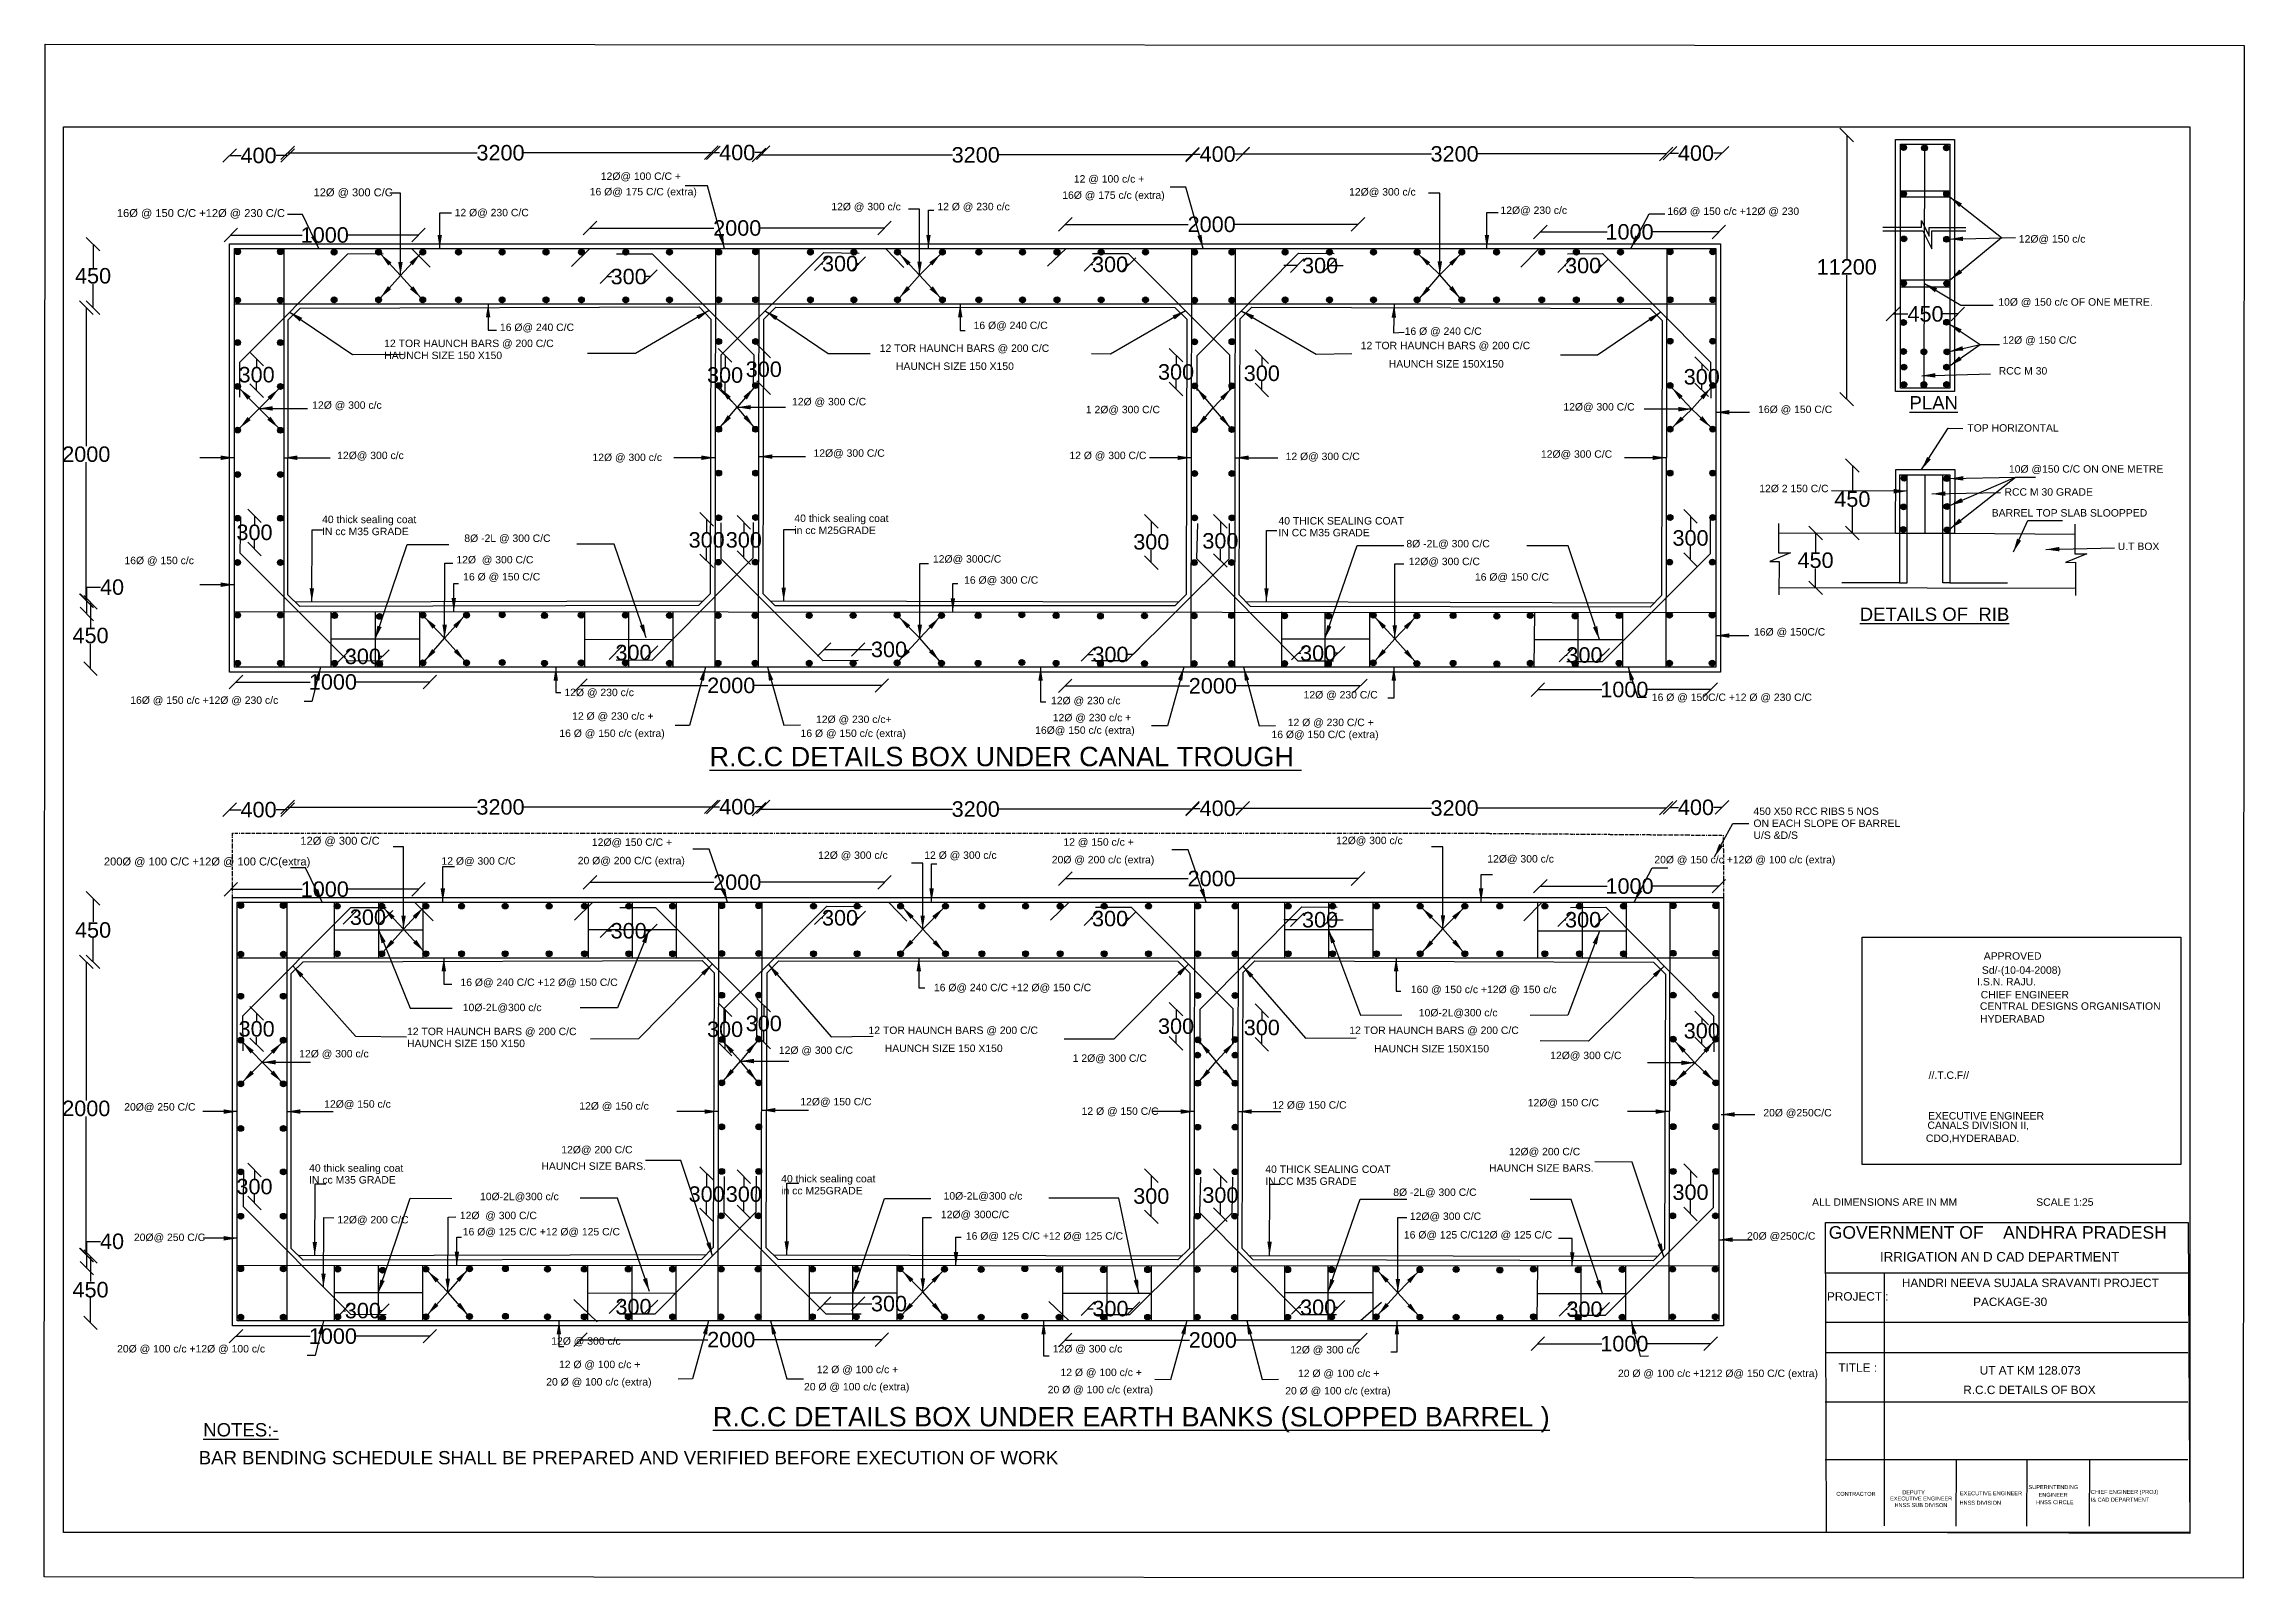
# Model space of a CAD drawing. Header units: metres. Extents: x -13745 to -12608, y -64300 to -63508.
import ezdxf

# ---------------------------------------------------------------- set-up
doc = ezdxf.new("R2010")
doc.units = ezdxf.units.M
doc.header["$MEASUREMENT"] = 0
doc.linetypes.add('DASHDOT', pattern=[1, 0.5, -0.25, 0, -0.25])
doc.layers.add('DRAWING', color=7, linetype='Continuous')
doc.styles.get("Standard").update_dxf_attribs({"font": 'ARIAL_1.TTF'})
doc.dimstyles.get("Standard").update_dxf_attribs({"dimtxt": 8, "dimasz": 7, "dimexe": 0.18, "dimexo": 0.0625, "dimgap": 0.09, "dimtad": 0, "dimtih": 1, "dimtoh": 1, "dimdec": 0, "dimzin": 0, "dimdsep": 46, "dimtxsty": 'Standard', "dimblk": 'OBLIQUE', "dimcen": 0, "dimse1": 1, "dimse2": 1, "dimadec": 0, "dimazin": 0, "dimtfac": 1, "dimtdec": 0, "dimtofl": 0, "dimtmove": 0, "dimatfit": 3, "dimfxl": 0, "dimtolj": 1, "dimtzin": 0, "dimarcsym": 0})
picture_1 = doc.add_image_def('image1.jpg', size_in_pixel=(4746, 3309))

msp = doc.modelspace()

# ---------------------------------------------------------------- texts
at = {"layer": 'DRAWING'}
for s, height, p in [('12Ø@ 100 C/C +', 3.847, (-13457, -63577.8)), ('12 @ 100 c/c +', 3.847, (-13212.6, -63579.2)), ('12Ø @ 300 C/C', 4.112, (-13605.4, -63586.3)), ('16 Ø@ 175 C/C (extra)', 3.847, (-13462.7, -63585.8)), ('12Ø @ 300 c/c ', 3.847, (-13337.9, -63593.5)), ('12 Ø @ 230 c/c ', 3.847, (-13283.1, -63593.5)), ('16Ø @ 175 c/c (extra)', 3.847, (-13218.6, -63587.6)), ('12Ø@ 300 c/c', 3.847, (-13070.4, -63585.9)), ('12Ø@ 230 c/c', 3.847, (-12992.2, -63595.4)), ('16Ø @ 150 c/c +12Ø @ 230 ', 3.847, (-12906, -63595.9)), ('16Ø @ 150 C/C +12Ø @ 230 C/C', 4.112, (-13707, -63597)), ('12 Ø@ 230 C/C', 3.847, (-13532.5, -63596.6)), ('12Ø@ 150 c/c ', 3.847, (-12724.4, -63610.2)), ('10Ø @ 150 c/c OF ONE METRE.', 3.847, (-12735, -63642.8)), ('16 Ø@ 240 C/C', 3.847, (-13509.1, -63655.9)), ('16 Ø@ 240 C/C', 3.847, (-13264.4, -63654.9)), ('16 Ø @ 240 C/C', 3.847, (-13041.7, -63657.9)), ('12Ø @ 150 C/C', 3.847, (-12732.8, -63662.5)), ('12 TOR HAUNCH BARS @ 200 C/C', 3.847, (-13568.9, -63664.2)), ('HAUNCH SIZE 150 X150', 3.847, (-13568.9, -63670.4)), ('12 TOR HAUNCH BARS @ 200 C/C', 3.847, (-13312.9, -63666.7)), ('12 TOR HAUNCH BARS @ 200 C/C', 3.847, (-13064.4, -63665.3)), ('HAUNCH SIZE 150X150', 3.847, (-13049.9, -63674.8)), ('HAUNCH SIZE 150 X150 ', 3.847, (-13304.5, -63676)), ('RCC M 30', 3.85, (-12734.8, -63678.4)), ('12Ø @ 300 c/c ', 3.847, (-13606.1, -63696.1)), ('12Ø @ 300 C/C', 3.847, (-13358.2, -63694.3)), ('12Ø@ 300 C/C', 3.847, (-12959.7, -63697)), ('%%UPLAN', 6.87, (-12780.9, -63696.4)), ('1 2Ø@ 300 C/C', 3.847, (-13206.4, -63698.4)), ('16Ø @ 150 C/C', 3.847, (-12859.1, -63698.3)), ('TOP HORIZONTAL', 3.847, (-12751, -63707.9)), ('12Ø@ 300 C/C', 3.847, (-13347.1, -63720.9)), ('12Ø@ 300 c/c', 3.847, (-13593.2, -63722.1)), ('12Ø @ 300 c/c', 3.847, (-13461.3, -63723.1)), ('12 Ø @ 300 C/C', 3.847, (-13214.9, -63722.1)), ('12 Ø@ 300 C/C', 3.847, (-13103.2, -63722.6)), ('12Ø@ 300 C/C', 3.847, (-12971.3, -63721.4)), ('10Ø @150 C/C ON ONE METRE', 3.847, (-12729.5, -63729.1)), ('12Ø 2 150 C/C', 3.847, (-12858.5, -63739.2)), ('RCC M 30 GRADE', 3.847, (-12731.8, -63741)), ('40 thick sealing coat ', 3.847, (-13357, -63754.6)), ('BARREL TOP SLAB SLOOPPED', 3.847, (-12738.4, -63751.8)), ('40 thick sealing coat ', 3.847, (-13601, -63755.2)), ('IN cc M35 GRADE', 3.847, (-13601, -63761.4)), ('8Ø -2L @ 300 C/C', 3.847, (-13527.5, -63764.9)), ('in cc M25GRADE', 3.847, (-13357, -63760.8)), ('40 THICK SEALING COAT ', 3.847, (-13106.9, -63755.9)), ('IN CC M35 GRADE', 3.847, (-13106.9, -63762)), ('16Ø @ 150 c/c', 3.847, (-13703.1, -63776.4)), ('12Ø  @ 300 C/C', 3.847, (-13531.6, -63776)), ('12Ø@ 300C/C ', 3.847, (-13285.4, -63775.6)), ('8Ø -2L@ 300 C/C', 3.847, (-13040.8, -63767.7)), ('12Ø@ 300 C/C', 3.847, (-13039.6, -63776.9)), ('U.T BOX', 3.85, (-12673.3, -63769.1)), ('16 Ø @ 150 C/C', 3.847, (-13528.1, -63784.8)), ('16 Ø@ 300 C/C', 3.847, (-13269.3, -63786.5)), ('16 Ø@ 150 C/C', 3.847, (-13005.4, -63784.9)), ('%%UDETAILS OF  RIB', 6.868, (-12806.6, -63805.7)), ('16Ø @ 150C/C', 3.847, (-12861.2, -63813.3)), ('12Ø @ 230 c/c ', 3.847, (-13475.8, -63844.6)), ('12Ø @ 230 C/C ', 3.847, (-13093.9, -63845.8)), ('16Ø @ 150 c/c +12Ø @ 230 c/c', 3.847, (-13700.1, -63848.6)), ('12 Ø @ 230 c/c +', 3.847, (-13471.8, -63856.8)), ('12Ø @ 230 c/c', 3.847, (-13224.4, -63848.8)), ('16 Ø @ 150C/C +12 Ø @ 230 C/C', 3.847, (-12914, -63847.1)), ('16 Ø @ 150 c/c (extra)', 3.847, (-13478.4, -63865.7)), ('16 Ø @ 150 c/c (extra)', 3.847, (-13353.8, -63865.7)), ('12Ø @ 230 c/c+', 3.847, (-13345.8, -63858.5)), ('16Ø@ 150 c/c (extra)', 3.847, (-13232.6, -63864.1)), ('12Ø @ 230 c/c +', 3.847, (-13223.5, -63857.6)), ('16 Ø@ 150 C/C (extra)', 3.847, (-13110.5, -63866.3)), ('12 Ø @ 230 C/C +', 3.847, (-13102.1, -63860.1)), ('%%UR.C.C DETAILS BOX UNDER CANAL TROUGH ', 10, (-13400.8, -63880.8)), ('450 X50 RCC RIBS 5 NOS ', 3.847, (-12861.5, -63906)), ('ON EACH SLOPE OF BARREL ', 3.847, (-12861.5, -63912.2)), ('12Ø @ 300 C/C', 4.112, (-13612.2, -63921.4)), ('12Ø@ 150 C/C +', 3.847, (-13461.6, -63922)), ('12 @ 150 c/c +', 3.847, (-13218, -63921.9)), ('12Ø@ 300 c/c', 3.847, (-13077.1, -63921.1)), ('U/S &D/S', 3.85, (-12861.5, -63918.4)), ('200Ø @ 100 C/C +12Ø @ 100 C/C(extra)', 4.112, (-13713.7, -63932.1)), ('12 Ø@ 300 C/C', 3.847, (-13539.3, -63931.7)), ('20 Ø@ 200 C/C (extra)', 3.847, (-13468.9, -63931.5)), ('12Ø @ 300 c/c ', 3.847, (-13344.7, -63928.7)), ('12 Ø @ 300 c/c ', 3.847, (-13289.9, -63928.7)), ('20Ø @ 200 c/c (extra)', 3.847, (-13224, -63931)), ('12Ø@ 300 c/c', 3.847, (-12999, -63930.6)), ('20Ø @ 150 c/c +12Ø @ 100 c/c (extra)', 3.847, (-12912.7, -63931)), ('APPROVED', 3.84, (-12742.5, -63980.8)), ('Sd/-(10-04-2008)', 3.842, (-12743.5, -63988.1)), ('16 Ø@ 240 C/C +12 Ø@ 150 C/C', 3.847, (-13529.5, -63994.4)), ('16 Ø@ 240 C/C +12 Ø@ 150 C/C', 3.847, (-13284.9, -63997.1)), ('160 @ 150 c/c +12Ø @ 150 c/c ', 3.847, (-13038.5, -63998.1)), ('I.S.N. RAJU.', 3.842, (-12745.9, -63994.1)), ('CHIEF ENGINEER', 3.842, (-12744.1, -64000.8)), ('10Ø-2L@300 c/c', 3.847, (-13528.3, -64007.4)), ('10Ø-2L@300 c/c', 3.847, (-13034.4, -64010.1)), ('CENTRAL DESIGNS ORGANISATION', 3.842, (-12744.5, -64006.7)), ('HYDERABAD', 3.84, (-12744.4, -64013.3)), ('12 TOR HAUNCH BARS @ 200 C/C', 3.847, (-13557.1, -64019.8)), ('HAUNCH SIZE 150 X150', 3.847, (-13557.1, -64026)), ('12 TOR HAUNCH BARS @ 200 C/C', 3.847, (-13318.7, -64019.2)), ('12 TOR HAUNCH BARS @ 200 C/C', 3.847, (-13070.3, -64019.2)), ('12Ø @ 300 c/c ', 3.847, (-13612.8, -64031.3)), ('12Ø @ 300 C/C', 3.847, (-13365, -64029.5)), ('HAUNCH SIZE 150 X150 ', 3.847, (-13310.3, -64028.5)), ('1 2Ø@ 300 C/C', 3.847, (-13213.2, -64033.6)), ('HAUNCH SIZE 150X150', 3.847, (-13057.5, -64028.7)), ('12Ø@ 300 C/C', 3.847, (-12966.5, -64032.2)), ('//.T.C.F//', 3.84, (-12771, -64042.4)), ('20Ø@ 250 C/C', 3.847, (-13703.2, -64058.8)), ('12Ø@ 150 c/c', 3.847, (-13599.9, -64057.3)), ('12Ø @ 150 c/c', 3.847, (-13468.1, -64058.3)), ('12Ø@ 150 C/C', 3.847, (-13353.9, -64056.1)), ('12 Ø @ 150 C/C', 3.847, (-13208.6, -64061)), ('12 Ø@ 150 C/C', 3.847, (-13110, -64057.8)), ('12Ø@ 150 C/C', 3.847, (-12978.1, -64056.6)), ('20Ø @250C/C', 3.847, (-12856.4, -64061.8)), ('CANALS DIVISION II, ', 3.842, (-12771.6, -64068.3)), ('EXECUTIVE ENGINEER ', 3.842, (-12771.3, -64063.4)), ('12Ø@ 200 C/C', 3.847, (-13477.4, -64080.9)), ('12Ø@ 200 C/C', 3.847, (-12987.8, -64081.9)), ('CDO,HYDERABAD.', 3.842, (-12772.4, -64075)), ('40 thick sealing coat ', 3.847, (-13607.7, -64090.4)), ('HAUNCH SIZE BARS.', 3.847, (-13487.7, -64089.4)), ('40 thick sealing coat ', 3.847, (-13363.8, -64095.9)), ('40 THICK SEALING COAT ', 3.847, (-13113.7, -64091)), ('HAUNCH SIZE BARS.', 3.847, (-12998.1, -64090.4)), ('IN cc M35 GRADE', 3.847, (-13607.7, -64096.5)), ('10Ø-2L@300 c/c', 3.847, (-13519.4, -64105.1)), ('in cc M25GRADE', 3.847, (-13363.8, -64102.1)), ('10Ø-2L@300 c/c', 3.847, (-13279.9, -64104.8)), ('IN CC M35 GRADE', 3.847, (-13113.7, -64097.2)), ('8Ø -2L@ 300 C/C', 3.847, (-13047.6, -64102.9)), ('12Ø@ 200 C/C', 3.847, (-13593.1, -64117.1)), ('12Ø  @ 300 C/C', 3.847, (-13529.8, -64114.9)), ('12Ø@ 300C/C ', 3.847, (-13281.3, -64114.4)), ('12Ø@ 300 C/C', 3.847, (-13039, -64115.3)), ('ALL DIMENSIONS ARE IN MM  ', 3.847, (-12831.2, -64108)), ('SCALE 1:25', 3.85, (-12715.4, -64108)), ('20Ø@ 250 C/C', 3.847, (-13698.2, -64126.2)), ('16 Ø@ 125 C/C +12 Ø@ 125 C/C', 3.847, (-13528.3, -64123.3)), ('16 Ø@ 125 C/C +12 Ø@ 125 C/C', 3.847, (-13268.4, -64125.5)), ('16 Ø@ 125 C/C12Ø @ 125 C/C  ', 3.847, (-13042.1, -64124.9)), ('20Ø @250C/C', 3.847, (-12864.8, -64125.5)), ('GOVERNMENT OF    ANDHRA PRADESH ', 6.485, (-12822.6, -64125)), ('IRRIGATION AN D CAD DEPARTMENT ', 4.899, (-12796.1, -64136.8)), ('HANDRI NEEVA SUJALA SRAVANTI PROJECT ', 4.362, (-12784.8, -64150)), ('PROJECT :', 4.36, (-12823.5, -64157)), ('PACKAGE-30', 4.36, (-12748, -64159.8)), ('20Ø @ 100 c/c +12Ø @ 100 c/c', 3.847, (-13706.9, -64183.8)), ('12Ø @ 300 c/c ', 3.847, (-13482.6, -64179.8)), ('12Ø @ 300 c/c ', 3.847, (-13223.5, -64183.8)), ('12Ø @ 300 c/c ', 3.847, (-13100.8, -64184.3)), ('12 Ø @ 100 c/c +', 3.847, (-13478.6, -64191.9)), ('12 Ø @ 100 c/c +', 3.847, (-13345.4, -64194.5)), ('12 Ø @ 100 c/c +', 3.847, (-13219.5, -64196)), ('12 Ø @ 100 c/c +', 3.847, (-13096.8, -64196.5)), ('20 Ø @ 100 c/c +1212 Ø@ 150 C/C (extra)', 3.847, (-12931.5, -64196.5)), ('TITLE :', 4.36, (-12817.6, -64193.8)), ('UT AT KM 128.073', 4.362, (-12744.6, -64195.2)), ('20 Ø @ 100 c/c (extra)', 3.847, (-13485.2, -64200.9)), ('20 Ø @ 100 c/c (extra)', 3.847, (-13352, -64203.4)), ('20 Ø @ 100 c/c (extra)', 3.847, (-13226.1, -64204.9)), ('20 Ø @ 100 c/c (extra)', 3.847, (-13103.4, -64205.5)), ('R.C.C DETAILS OF BOX', 4.362, (-12753.1, -64205.3)), ('%%UR.C.C DETAILS BOX UNDER EARTH BANKS (SLOPPED BARREL )', 10, (-13399.1, -64222)), ('%%UNOTES:-', 6.87, (-13662.4, -64227.2)), ('BAR BENDING SCHEDULE SHALL BE PREPARED AND VERIFIED BEFORE EXECUTION OF WORK', 6.868, (-13664.7, -64241.6)), ('CONTRACTOR', 2.06, (-12818.7, -64257.9)), ('EXECUTIVE ENGINEER', 2.056, (-12790.9, -64260.3)), ('HNSS SUB DIVISON ', 2.056, (-12788.6, -64263.7)), ('DEPUTY ', 2.06, (-12784.6, -64257.1)), ('HNSS DIVISION', 2.056, (-12755, -64262.5)), ('EXECUTIVE ENGINEER ', 2.056, (-12754.8, -64257.6)), ('SUPERINTENDING', 2.056, (-12719.4, -64254.4)), ('HNSS CIRCLE ', 2.056, (-12715.5, -64262.2)), ('ENGINEER', 2.06, (-12714.2, -64258.4)), ('CHIEF ENGINEER (PROJ)', 2.056, (-12687.2, -64256.9)), ('I& CAD DEPARTMENT ', 2.056, (-12687.2, -64260.9))]:
    msp.add_text(s, height=height, dxfattribs=at).set_placement(p)

# ---------------------------------------------------------------- blocks, each defined once
blk = doc.blocks.new('_Oblique')
at = {"color": 0, "linetype": 'ByBlock', "lineweight": -2}
blk.add_line((-0.5, -0.5), (0.5, 0.5), dxfattribs=at)
blk = doc.blocks.new('*D5')
at = {"layer": 'Defpoints', "color": 0}
for p in [(-13648.7, -63564.9), (-13618.8, -63565.2), (-13618.8, -63565.2)]:
    blk.add_point(p, dxfattribs=at)
at = {"layer": 'DRAWING', "color": 0, "lineweight": -2}
for p, q in [((-13648.7, -63565.2), (-13642.8, -63565.2)), ((-13618.8, -63565.2), (-13624.7, -63565.2))]:
    blk.add_line(p, q, dxfattribs=at)
at = {"layer": 'DRAWING', "color": 0, "lineweight": -2, "xscale": 7, "yscale": 7, "zscale": 7, "rotation": 180}
blk.add_blockref('_Oblique', (-13648.7, -63565.2), dxfattribs=at)
at = {"layer": 'DRAWING', "color": 0, "lineweight": -2, "xscale": 7, "yscale": 7, "zscale": 7}
blk.add_blockref('_Oblique', (-13618.8, -63565.2), dxfattribs=at)
at = {"layer": 'DRAWING', "color": 0, "insert": (-13633.8, -63565.2), "char_height": 8, "attachment_point": 5}
blk.add_mtext('\\A1;400', dxfattribs=at)
blk = doc.blocks.new('*D6')
at = {"layer": 'Defpoints', "color": 0}
for p in [(-13618.8, -63565.2), (-13398.8, -63563.8), (-13398.8, -63564.1)]:
    blk.add_point(p, dxfattribs=at)
at = {"layer": 'DRAWING', "color": 0, "lineweight": -2}
for p, q in [((-13618.8, -63563.8), (-13520.8, -63563.8)), ((-13398.8, -63563.8), (-13496.8, -63563.8))]:
    blk.add_line(p, q, dxfattribs=at)
at = {"layer": 'DRAWING', "color": 0, "lineweight": -2, "xscale": 7, "yscale": 7, "zscale": 7, "rotation": 180}
blk.add_blockref('_Oblique', (-13618.8, -63563.8), dxfattribs=at)
at = {"layer": 'DRAWING', "color": 0, "lineweight": -2, "xscale": 7, "yscale": 7, "zscale": 7}
blk.add_blockref('_Oblique', (-13398.8, -63563.8), dxfattribs=at)
at = {"layer": 'DRAWING', "color": 0, "insert": (-13508.8, -63563.8), "char_height": 8, "attachment_point": 5}
blk.add_mtext('\\A1;3200', dxfattribs=at)
blk = doc.blocks.new('*D7')
at = {"layer": 'Defpoints', "color": 0}
for p in [(-13399.9, -63564.9), (-13373.1, -63563.7), (-13373.1, -63563.7)]:
    blk.add_point(p, dxfattribs=at)
at = {"layer": 'DRAWING', "color": 0, "lineweight": -2}
for p, q in [((-13399.9, -63563.7), (-13395.6, -63563.7)), ((-13373.1, -63563.7), (-13377.4, -63563.7))]:
    blk.add_line(p, q, dxfattribs=at)
at = {"layer": 'DRAWING', "color": 0, "lineweight": -2, "xscale": 7, "yscale": 7, "zscale": 7, "rotation": 180}
blk.add_blockref('_Oblique', (-13399.9, -63563.7), dxfattribs=at)
at = {"layer": 'DRAWING', "color": 0, "lineweight": -2, "xscale": 7, "yscale": 7, "zscale": 7}
blk.add_blockref('_Oblique', (-13373.1, -63563.7), dxfattribs=at)
at = {"layer": 'DRAWING', "color": 0, "insert": (-13386.5, -63563.7), "char_height": 8, "attachment_point": 5}
blk.add_mtext('\\A1;400', dxfattribs=at)
blk = doc.blocks.new('*D8')
at = {"layer": 'Defpoints', "color": 0}
for p in [(-13375.3, -63563.7), (-13151.3, -63563.7), (-13151.3, -63564.9)]:
    blk.add_point(p, dxfattribs=at)
at = {"layer": 'DRAWING', "color": 0, "lineweight": -2}
for p, q in [((-13375.3, -63564.9), (-13275.3, -63564.9)), ((-13151.3, -63564.9), (-13251.3, -63564.9))]:
    blk.add_line(p, q, dxfattribs=at)
at = {"layer": 'DRAWING', "color": 0, "lineweight": -2, "xscale": 7, "yscale": 7, "zscale": 7, "rotation": 180}
blk.add_blockref('_Oblique', (-13375.3, -63564.9), dxfattribs=at)
at = {"layer": 'DRAWING', "color": 0, "lineweight": -2, "xscale": 7, "yscale": 7, "zscale": 7}
blk.add_blockref('_Oblique', (-13151.3, -63564.9), dxfattribs=at)
at = {"layer": 'DRAWING', "color": 0, "insert": (-13263.3, -63564.9), "char_height": 8, "attachment_point": 5}
blk.add_mtext('\\A1;3200', dxfattribs=at)
blk = doc.blocks.new('*D9')
at = {"layer": 'Defpoints', "color": 0}
for p in [(-13151.3, -63563.7), (-13125.3, -63563.7), (-13125.3, -63564.5)]:
    blk.add_point(p, dxfattribs=at)
at = {"layer": 'DRAWING', "color": 0, "lineweight": -2}
for p, q in [((-13151.3, -63564.5), (-13147.4, -63564.5)), ((-13125.3, -63564.5), (-13129.2, -63564.5))]:
    blk.add_line(p, q, dxfattribs=at)
at = {"layer": 'DRAWING', "color": 0, "lineweight": -2, "xscale": 7, "yscale": 7, "zscale": 7, "rotation": 180}
blk.add_blockref('_Oblique', (-13151.3, -63564.5), dxfattribs=at)
at = {"layer": 'DRAWING', "color": 0, "lineweight": -2, "xscale": 7, "yscale": 7, "zscale": 7}
blk.add_blockref('_Oblique', (-13125.3, -63564.5), dxfattribs=at)
at = {"layer": 'DRAWING', "color": 0, "insert": (-13138.3, -63564.5), "char_height": 8, "attachment_point": 5}
blk.add_mtext('\\A1;400', dxfattribs=at)
blk = doc.blocks.new('*D10')
at = {"layer": 'Defpoints', "color": 0}
for p in [(-13125.3, -63563.7), (-12906.6, -63563.7), (-12906.6, -63564.4)]:
    blk.add_point(p, dxfattribs=at)
at = {"layer": 'DRAWING', "color": 0, "lineweight": -2}
for p, q in [((-13125.3, -63564.4), (-13027.9, -63564.4)), ((-12906.6, -63564.4), (-13003.9, -63564.4))]:
    blk.add_line(p, q, dxfattribs=at)
at = {"layer": 'DRAWING', "color": 0, "lineweight": -2, "xscale": 7, "yscale": 7, "zscale": 7, "rotation": 180}
blk.add_blockref('_Oblique', (-13125.3, -63564.4), dxfattribs=at)
at = {"layer": 'DRAWING', "color": 0, "lineweight": -2, "xscale": 7, "yscale": 7, "zscale": 7}
blk.add_blockref('_Oblique', (-12906.6, -63564.4), dxfattribs=at)
at = {"layer": 'DRAWING', "color": 0, "insert": (-13015.9, -63564.4), "char_height": 8, "attachment_point": 5}
blk.add_mtext('\\A1;3200', dxfattribs=at)
blk = doc.blocks.new('*D11')
at = {"layer": 'Defpoints', "color": 0}
for p in [(-12904.6, -63564.4), (-12877.7, -63564), (-12877.7, -63564.4)]:
    blk.add_point(p, dxfattribs=at)
at = {"layer": 'DRAWING', "color": 0, "lineweight": -2}
for p, q in [((-12904.6, -63564), (-12900.2, -63564)), ((-12877.7, -63564), (-12882.1, -63564))]:
    blk.add_line(p, q, dxfattribs=at)
at = {"layer": 'DRAWING', "color": 0, "lineweight": -2, "xscale": 7, "yscale": 7, "zscale": 7, "rotation": 180}
blk.add_blockref('_Oblique', (-12904.6, -63564), dxfattribs=at)
at = {"layer": 'DRAWING', "color": 0, "lineweight": -2, "xscale": 7, "yscale": 7, "zscale": 7}
blk.add_blockref('_Oblique', (-12877.7, -63564), dxfattribs=at)
at = {"layer": 'DRAWING', "color": 0, "insert": (-12891.2, -63564), "char_height": 8, "attachment_point": 5}
blk.add_mtext('\\A1;400', dxfattribs=at)
blk = doc.blocks.new('*D12')
at = {"layer": 'Defpoints', "color": 0}
for p in [(-13648.1, -63607), (-13551.2, -63606.3), (-13551.2, -63607)]:
    blk.add_point(p, dxfattribs=at)
at = {"layer": 'DRAWING', "color": 0, "lineweight": -2}
for p, q in [((-13648.1, -63606.3), (-13611.3, -63606.3)), ((-13551.2, -63606.3), (-13588, -63606.3))]:
    blk.add_line(p, q, dxfattribs=at)
at = {"layer": 'DRAWING', "color": 0, "lineweight": -2, "xscale": 7, "yscale": 7, "zscale": 7, "rotation": 180}
blk.add_blockref('_Oblique', (-13648.1, -63606.3), dxfattribs=at)
at = {"layer": 'DRAWING', "color": 0, "lineweight": -2, "xscale": 7, "yscale": 7, "zscale": 7}
blk.add_blockref('_Oblique', (-13551.2, -63606.3), dxfattribs=at)
at = {"layer": 'DRAWING', "color": 0, "insert": (-13599.6, -63606.3), "char_height": 8, "attachment_point": 5}
blk.add_mtext('\\A1;1000', dxfattribs=at)
blk = doc.blocks.new('*D13')
at = {"layer": 'Defpoints', "color": 0}
for p in [(-13462.6, -63602), (-13310.4, -63602), (-13310.4, -63602.7)]:
    blk.add_point(p, dxfattribs=at)
at = {"layer": 'DRAWING', "color": 0, "lineweight": -2}
for p, q in [((-13462.6, -63602.7), (-13398.6, -63602.7)), ((-13310.4, -63602.7), (-13374.4, -63602.7))]:
    blk.add_line(p, q, dxfattribs=at)
at = {"layer": 'DRAWING', "color": 0, "lineweight": -2, "xscale": 7, "yscale": 7, "zscale": 7, "rotation": 180}
blk.add_blockref('_Oblique', (-13462.6, -63602.7), dxfattribs=at)
at = {"layer": 'DRAWING', "color": 0, "lineweight": -2, "xscale": 7, "yscale": 7, "zscale": 7}
blk.add_blockref('_Oblique', (-13310.4, -63602.7), dxfattribs=at)
at = {"layer": 'DRAWING', "color": 0, "insert": (-13386.5, -63602.7), "char_height": 8, "attachment_point": 5}
blk.add_mtext('\\A1;2000', dxfattribs=at)
blk = doc.blocks.new('*D14')
at = {"layer": 'Defpoints', "color": 0}
for p in [(-13217, -63601.4), (-13065.8, -63600.8), (-13065.8, -63601.4)]:
    blk.add_point(p, dxfattribs=at)
at = {"layer": 'DRAWING', "color": 0, "lineweight": -2}
for p, q in [((-13217, -63600.8), (-13153.5, -63600.8)), ((-13065.8, -63600.8), (-13129.3, -63600.8))]:
    blk.add_line(p, q, dxfattribs=at)
at = {"layer": 'DRAWING', "color": 0, "lineweight": -2, "xscale": 7, "yscale": 7, "zscale": 7, "rotation": 180}
blk.add_blockref('_Oblique', (-13217, -63600.8), dxfattribs=at)
at = {"layer": 'DRAWING', "color": 0, "lineweight": -2, "xscale": 7, "yscale": 7, "zscale": 7}
blk.add_blockref('_Oblique', (-13065.8, -63600.8), dxfattribs=at)
at = {"layer": 'DRAWING', "color": 0, "insert": (-13141.4, -63600.8), "char_height": 8, "attachment_point": 5}
blk.add_mtext('\\A1;2000', dxfattribs=at)
blk = doc.blocks.new('*D15')
at = {"layer": 'Defpoints', "color": 0}
for p in [(-12971.6, -63607.4), (-12879.4, -63604.7), (-12879.4, -63607.4)]:
    blk.add_point(p, dxfattribs=at)
at = {"layer": 'DRAWING', "color": 0, "lineweight": -2}
for p, q in [((-12971.6, -63604.7), (-12937.1, -63604.7)), ((-12879.4, -63604.7), (-12913.9, -63604.7))]:
    blk.add_line(p, q, dxfattribs=at)
at = {"layer": 'DRAWING', "color": 0, "lineweight": -2, "xscale": 7, "yscale": 7, "zscale": 7, "rotation": 180}
blk.add_blockref('_Oblique', (-12971.6, -63604.7), dxfattribs=at)
at = {"layer": 'DRAWING', "color": 0, "lineweight": -2, "xscale": 7, "yscale": 7, "zscale": 7}
blk.add_blockref('_Oblique', (-12879.4, -63604.7), dxfattribs=at)
at = {"layer": 'DRAWING', "color": 0, "insert": (-12925.5, -63604.7), "char_height": 8, "attachment_point": 5}
blk.add_mtext('\\A1;1000', dxfattribs=at)
blk = doc.blocks.new('*D16')
at = {"layer": 'Defpoints', "color": 0}
for p in [(-13722.1, -63611), (-13722.1, -63643.8), (-13719.3, -63643.8)]:
    blk.add_point(p, dxfattribs=at)
at = {"layer": 'DRAWING', "color": 0, "lineweight": -2}
for p, q in [((-13719.3, -63611), (-13719.3, -63623.2)), ((-13719.3, -63643.8), (-13719.3, -63631.6))]:
    blk.add_line(p, q, dxfattribs=at)
at = {"layer": 'DRAWING', "color": 0, "lineweight": -2, "xscale": 7, "yscale": 7, "zscale": 7}
for p, rotation in [((-13719.3, -63611), 90), ((-13719.3, -63643.8), 270)]:
    blk.add_blockref('_Oblique', p, dxfattribs=dict(at, rotation=rotation))
at = {"layer": 'DRAWING', "color": 0, "insert": (-13719.3, -63627.4), "char_height": 8, "attachment_point": 5}
blk.add_mtext('\\A1;450', dxfattribs=at)
blk = doc.blocks.new('*D17')
at = {"layer": 'Defpoints', "color": 0}
for p in [(-13719.3, -63643.8), (-13722.8, -63795.3), (-13719.3, -63795.3)]:
    blk.add_point(p, dxfattribs=at)
at = {"layer": 'DRAWING', "color": 0, "lineweight": -2}
for p, q in [((-13722.8, -63643.8), (-13722.8, -63715.4)), ((-13722.8, -63795.3), (-13722.8, -63723.7))]:
    blk.add_line(p, q, dxfattribs=at)
at = {"layer": 'DRAWING', "color": 0, "lineweight": -2, "xscale": 7, "yscale": 7, "zscale": 7}
for p, rotation in [((-13722.8, -63643.8), 90), ((-13722.8, -63795.3), 270)]:
    blk.add_blockref('_Oblique', p, dxfattribs=dict(at, rotation=rotation))
at = {"layer": 'DRAWING', "color": 0, "insert": (-13722.8, -63719.6), "char_height": 8, "attachment_point": 5}
blk.add_mtext('\\A1;2000', dxfattribs=at)
blk = doc.blocks.new('*D18')
at = {"layer": 'Defpoints', "color": 0}
for p in [(-13722.8, -63795.3), (-13722.8, -63802.1), (-13722.5, -63802.1)]:
    blk.add_point(p, dxfattribs=at)
at = {"layer": 'DRAWING', "color": 0, "lineweight": -2}
for p, q in [((-13722.5, -63795.3), (-13722.5, -63788.3)), ((-13722.5, -63788.3), (-13715.5, -63788.3)), ((-13722.5, -63802.1), (-13722.5, -63795.3))]:
    blk.add_line(p, q, dxfattribs=at)
at = {"layer": 'DRAWING', "color": 0, "lineweight": -2, "xscale": 7, "yscale": 7, "zscale": 7}
for p, rotation in [((-13722.5, -63795.3), 90), ((-13722.5, -63802.1), 270)]:
    blk.add_blockref('_Oblique', p, dxfattribs=dict(at, rotation=rotation))
at = {"layer": 'DRAWING', "color": 0, "insert": (-13709.5, -63788.3), "char_height": 8, "attachment_point": 5}
blk.add_mtext('\\A1;40', dxfattribs=at)
blk = doc.blocks.new('*D19')
at = {"layer": 'Defpoints', "color": 0}
for p in [(-13722, -63796.1), (-13722, -63830.4), (-13720.6, -63830.4)]:
    blk.add_point(p, dxfattribs=at)
at = {"layer": 'DRAWING', "color": 0, "lineweight": -2}
for p, q in [((-13720.6, -63796.1), (-13720.6, -63809.1)), ((-13720.6, -63830.4), (-13720.6, -63817.5))]:
    blk.add_line(p, q, dxfattribs=at)
at = {"layer": 'DRAWING', "color": 0, "lineweight": -2, "xscale": 7, "yscale": 7, "zscale": 7}
for p, rotation in [((-13720.6, -63796.1), 90), ((-13720.6, -63830.4), 270)]:
    blk.add_blockref('_Oblique', p, dxfattribs=dict(at, rotation=rotation))
at = {"layer": 'DRAWING', "color": 0, "insert": (-13720.6, -63813.3), "char_height": 8, "attachment_point": 5}
blk.add_mtext('\\A1;450', dxfattribs=at)
blk = doc.blocks.new('*D20')
at = {"layer": 'Defpoints', "color": 0}
for p in [(-13641.9, -63670.4), (-13641.9, -63686.7), (-13634.8, -63686.7)]:
    blk.add_point(p, dxfattribs=at)
at = {"layer": 'DRAWING', "color": 0, "lineweight": -2}
for p, q in [((-13634.8, -63670.4), (-13634.8, -63674.4)), ((-13634.8, -63686.7), (-13634.8, -63682.7))]:
    blk.add_line(p, q, dxfattribs=at)
at = {"layer": 'DRAWING', "color": 0, "lineweight": -2, "xscale": 7, "yscale": 7, "zscale": 7}
for p, rotation in [((-13634.8, -63670.4), 90), ((-13634.8, -63686.7), 270)]:
    blk.add_blockref('_Oblique', p, dxfattribs=dict(at, rotation=rotation))
at = {"layer": 'DRAWING', "color": 0, "insert": (-13634.8, -63678.5), "char_height": 8, "attachment_point": 5}
blk.add_mtext('\\A1;300', dxfattribs=at)
blk = doc.blocks.new('*D21')
at = {"layer": 'Defpoints', "color": 0}
for p in [(-13453.9, -63620), (-13431.4, -63620), (-13431.4, -63627.8)]:
    blk.add_point(p, dxfattribs=at)
at = {"layer": 'DRAWING', "color": 0, "lineweight": -2}
for p, q in [((-13453.9, -63627.8), (-13451.5, -63627.8)), ((-13431.4, -63627.8), (-13433.7, -63627.8))]:
    blk.add_line(p, q, dxfattribs=at)
at = {"layer": 'DRAWING', "color": 0, "lineweight": -2, "xscale": 7, "yscale": 7, "zscale": 7, "rotation": 180}
blk.add_blockref('_Oblique', (-13453.9, -63627.8), dxfattribs=at)
at = {"layer": 'DRAWING', "color": 0, "lineweight": -2, "xscale": 7, "yscale": 7, "zscale": 7}
blk.add_blockref('_Oblique', (-13431.4, -63627.8), dxfattribs=at)
at = {"layer": 'DRAWING', "color": 0, "insert": (-13442.6, -63627.8), "char_height": 8, "attachment_point": 5}
blk.add_mtext('\\A1;300', dxfattribs=at)
blk = doc.blocks.new('*D22')
at = {"layer": 'Defpoints', "color": 0}
for p in [(-13343.1, -63621.5), (-13323.7, -63621.1), (-13323.7, -63621.5)]:
    blk.add_point(p, dxfattribs=at)
at = {"layer": 'DRAWING', "color": 0, "lineweight": -2}
for p, q in [((-13343.1, -63621.1), (-13342.3, -63621.1)), ((-13323.7, -63621.1), (-13324.5, -63621.1))]:
    blk.add_line(p, q, dxfattribs=at)
at = {"layer": 'DRAWING', "color": 0, "lineweight": -2, "xscale": 7, "yscale": 7, "zscale": 7, "rotation": 180}
blk.add_blockref('_Oblique', (-13343.1, -63621.1), dxfattribs=at)
at = {"layer": 'DRAWING', "color": 0, "lineweight": -2, "xscale": 7, "yscale": 7, "zscale": 7}
blk.add_blockref('_Oblique', (-13323.7, -63621.1), dxfattribs=at)
at = {"layer": 'DRAWING', "color": 0, "insert": (-13333.4, -63621.1), "char_height": 8, "attachment_point": 5}
blk.add_mtext('\\A1;300', dxfattribs=at)
blk = doc.blocks.new('*D23')
at = {"layer": 'Defpoints', "color": 0}
for p in [(-13203.8, -63619), (-13184.1, -63619), (-13184.1, -63621.5)]:
    blk.add_point(p, dxfattribs=at)
at = {"layer": 'DRAWING', "color": 0, "lineweight": -2}
for p, q in [((-13203.8, -63621.5), (-13202.8, -63621.5)), ((-13184.1, -63621.5), (-13185, -63621.5))]:
    blk.add_line(p, q, dxfattribs=at)
at = {"layer": 'DRAWING', "color": 0, "lineweight": -2, "xscale": 7, "yscale": 7, "zscale": 7, "rotation": 180}
blk.add_blockref('_Oblique', (-13203.8, -63621.5), dxfattribs=at)
at = {"layer": 'DRAWING', "color": 0, "lineweight": -2, "xscale": 7, "yscale": 7, "zscale": 7}
blk.add_blockref('_Oblique', (-13184.1, -63621.5), dxfattribs=at)
at = {"layer": 'DRAWING', "color": 0, "insert": (-13193.9, -63621.5), "char_height": 8, "attachment_point": 5}
blk.add_mtext('\\A1;300', dxfattribs=at)
blk = doc.blocks.new('*D24')
at = {"layer": 'Defpoints', "color": 0}
for p in [(-13097.2, -63619.7), (-13080.4, -63619.7), (-13080.4, -63622.1)]:
    blk.add_point(p, dxfattribs=at)
at = {"layer": 'DRAWING', "color": 0, "lineweight": -2}
for p, q in [((-13097.2, -63622.1), (-13104.2, -63622.1)), ((-13080.4, -63622.1), (-13073.4, -63622.1))]:
    blk.add_line(p, q, dxfattribs=at)
at = {"layer": 'DRAWING', "color": 0, "lineweight": -2, "xscale": 7, "yscale": 7, "zscale": 7}
blk.add_blockref('_Oblique', (-13097.2, -63622.1), dxfattribs=at)
at = {"layer": 'DRAWING', "color": 0, "lineweight": -2, "xscale": 7, "yscale": 7, "zscale": 7, "rotation": 180}
blk.add_blockref('_Oblique', (-13080.4, -63622.1), dxfattribs=at)
at = {"layer": 'DRAWING', "color": 0, "insert": (-13085.4, -63622.1), "char_height": 8, "attachment_point": 5}
blk.add_mtext('\\A1;300', dxfattribs=at)
blk = doc.blocks.new('*D25')
at = {"layer": 'Defpoints', "color": 0}
for p in [(-12959.1, -63621.8), (-12939.9, -63621.8), (-12939.9, -63622.1)]:
    blk.add_point(p, dxfattribs=at)
at = {"layer": 'DRAWING', "color": 0, "lineweight": -2}
for p, q in [((-12959.1, -63622.1), (-12958.4, -63622.1)), ((-12939.9, -63622.1), (-12940.6, -63622.1))]:
    blk.add_line(p, q, dxfattribs=at)
at = {"layer": 'DRAWING', "color": 0, "lineweight": -2, "xscale": 7, "yscale": 7, "zscale": 7, "rotation": 180}
blk.add_blockref('_Oblique', (-12959.1, -63622.1), dxfattribs=at)
at = {"layer": 'DRAWING', "color": 0, "lineweight": -2, "xscale": 7, "yscale": 7, "zscale": 7}
blk.add_blockref('_Oblique', (-12939.9, -63622.1), dxfattribs=at)
at = {"layer": 'DRAWING', "color": 0, "insert": (-12949.5, -63622.1), "char_height": 8, "attachment_point": 5}
blk.add_mtext('\\A1;300', dxfattribs=at)
blk = doc.blocks.new('*D26')
at = {"layer": 'Defpoints', "color": 0}
for p in [(-13391.6, -63668.5), (-13392.8, -63688.9), (-13392.1, -63688.9)]:
    blk.add_point(p, dxfattribs=at)
at = {"layer": 'DRAWING', "color": 0, "lineweight": -2}
for p, q in [((-13392.8, -63668.5), (-13392.8, -63674.5)), ((-13392.8, -63688.9), (-13392.8, -63682.9))]:
    blk.add_line(p, q, dxfattribs=at)
at = {"layer": 'DRAWING', "color": 0, "lineweight": -2, "xscale": 7, "yscale": 7, "zscale": 7}
for p, rotation in [((-13392.8, -63668.5), 90), ((-13392.8, -63688.9), 270)]:
    blk.add_blockref('_Oblique', p, dxfattribs=dict(at, rotation=rotation))
at = {"layer": 'DRAWING', "color": 0, "insert": (-13392.8, -63678.7), "char_height": 8, "attachment_point": 5}
blk.add_mtext('\\A1;300', dxfattribs=at)
blk = doc.blocks.new('*D27')
at = {"layer": 'Defpoints', "color": 0}
for p in [(-13380, -63666.2), (-13380, -63685.2), (-13372.8, -63685.2)]:
    blk.add_point(p, dxfattribs=at)
at = {"layer": 'DRAWING', "color": 0, "lineweight": -2}
for p, q in [((-13372.8, -63666.2), (-13372.8, -63671.5)), ((-13372.8, -63685.2), (-13372.8, -63679.9))]:
    blk.add_line(p, q, dxfattribs=at)
at = {"layer": 'DRAWING', "color": 0, "lineweight": -2, "xscale": 7, "yscale": 7, "zscale": 7}
for p, rotation in [((-13372.8, -63666.2), 90), ((-13372.8, -63685.2), 270)]:
    blk.add_blockref('_Oblique', p, dxfattribs=dict(at, rotation=rotation))
at = {"layer": 'DRAWING', "color": 0, "insert": (-13372.8, -63675.7), "char_height": 8, "attachment_point": 5}
blk.add_mtext('\\A1;300', dxfattribs=at)
blk = doc.blocks.new('*D28')
at = {"layer": 'Defpoints', "color": 0}
for p in [(-13135.7, -63669.1), (-13135.7, -63686.4), (-13115.5, -63686.4)]:
    blk.add_point(p, dxfattribs=at)
at = {"layer": 'DRAWING', "color": 0, "lineweight": -2}
for p, q in [((-13115.5, -63669.1), (-13115.5, -63673.6)), ((-13115.5, -63686.4), (-13115.5, -63681.9))]:
    blk.add_line(p, q, dxfattribs=at)
at = {"layer": 'DRAWING', "color": 0, "lineweight": -2, "xscale": 7, "yscale": 7, "zscale": 7}
for p, rotation in [((-13115.5, -63669.1), 90), ((-13115.5, -63686.4), 270)]:
    blk.add_blockref('_Oblique', p, dxfattribs=dict(at, rotation=rotation))
at = {"layer": 'DRAWING', "color": 0, "insert": (-13115.5, -63677.8), "char_height": 8, "attachment_point": 5}
blk.add_mtext('\\A1;300', dxfattribs=at)
blk = doc.blocks.new('*D29')
at = {"layer": 'Defpoints', "color": 0}
for p in [(-13145.8, -63668.4), (-13159.8, -63685.9), (-13145.8, -63685.9)]:
    blk.add_point(p, dxfattribs=at)
at = {"layer": 'DRAWING', "color": 0, "lineweight": -2}
for p, q in [((-13159.8, -63668.4), (-13159.8, -63673)), ((-13159.8, -63685.9), (-13159.8, -63681.3))]:
    blk.add_line(p, q, dxfattribs=at)
at = {"layer": 'DRAWING', "color": 0, "lineweight": -2, "xscale": 7, "yscale": 7, "zscale": 7}
for p, rotation in [((-13159.8, -63668.4), 90), ((-13159.8, -63685.9), 270)]:
    blk.add_blockref('_Oblique', p, dxfattribs=dict(at, rotation=rotation))
at = {"layer": 'DRAWING', "color": 0, "insert": (-13159.8, -63677.1), "char_height": 8, "attachment_point": 5}
blk.add_mtext('\\A1;300', dxfattribs=at)
blk = doc.blocks.new('*D30')
at = {"layer": 'Defpoints', "color": 0}
for p in [(-12888.3, -63672.8), (-12888.3, -63686.3), (-12888.2, -63686.3)]:
    blk.add_point(p, dxfattribs=at)
at = {"layer": 'DRAWING', "color": 0, "lineweight": -2}
for p, q in [((-12888.2, -63672.8), (-12888.2, -63675.4)), ((-12888.2, -63686.3), (-12888.2, -63683.7))]:
    blk.add_line(p, q, dxfattribs=at)
at = {"layer": 'DRAWING', "color": 0, "lineweight": -2, "xscale": 7, "yscale": 7, "zscale": 7}
for p, rotation in [((-12888.2, -63672.8), 90), ((-12888.2, -63686.3), 270)]:
    blk.add_blockref('_Oblique', p, dxfattribs=dict(at, rotation=rotation))
at = {"layer": 'DRAWING', "color": 0, "insert": (-12888.2, -63679.6), "char_height": 8, "attachment_point": 5}
blk.add_mtext('\\A1;300', dxfattribs=at)
blk = doc.blocks.new('*D31')
at = {"layer": 'Defpoints', "color": 0}
for p in [(-12887.8, -63751.7), (-12894, -63774.1), (-12886.9, -63774.1)]:
    blk.add_point(p, dxfattribs=at)
at = {"layer": 'DRAWING', "color": 0, "lineweight": -2}
for p, q in [((-12894, -63751.7), (-12894, -63758.7)), ((-12894, -63774.1), (-12894, -63767))]:
    blk.add_line(p, q, dxfattribs=at)
at = {"layer": 'DRAWING', "color": 0, "lineweight": -2, "xscale": 7, "yscale": 7, "zscale": 7}
for p, rotation in [((-12894, -63751.7), 90), ((-12894, -63774.1), 270)]:
    blk.add_blockref('_Oblique', p, dxfattribs=dict(at, rotation=rotation))
at = {"layer": 'DRAWING', "color": 0, "insert": (-12894, -63762.9), "char_height": 8, "attachment_point": 5}
blk.add_mtext('\\A1;300', dxfattribs=at)
blk = doc.blocks.new('*D32')
at = {"layer": 'Defpoints', "color": 0}
for p in [(-13136.6, -63754.3), (-13136.9, -63774.5), (-13136.6, -63774.5)]:
    blk.add_point(p, dxfattribs=at)
at = {"layer": 'DRAWING', "color": 0, "lineweight": -2}
for p, q in [((-13136.9, -63754.3), (-13136.9, -63760.2)), ((-13136.9, -63774.5), (-13136.9, -63768.6))]:
    blk.add_line(p, q, dxfattribs=at)
at = {"layer": 'DRAWING', "color": 0, "lineweight": -2, "xscale": 7, "yscale": 7, "zscale": 7}
for p, rotation in [((-13136.9, -63754.3), 90), ((-13136.9, -63774.5), 270)]:
    blk.add_blockref('_Oblique', p, dxfattribs=dict(at, rotation=rotation))
at = {"layer": 'DRAWING', "color": 0, "insert": (-13136.9, -63764.4), "char_height": 8, "attachment_point": 5}
blk.add_mtext('\\A1;300', dxfattribs=at)
blk = doc.blocks.new('*D33')
at = {"layer": 'Defpoints', "color": 0}
for p in [(-13146.6, -63754.3), (-13172.6, -63775.6), (-13148.9, -63775.6)]:
    blk.add_point(p, dxfattribs=at)
at = {"layer": 'DRAWING', "color": 0, "lineweight": -2}
for p, q in [((-13172.6, -63754.3), (-13172.6, -63760.8)), ((-13172.6, -63775.6), (-13172.6, -63769.1))]:
    blk.add_line(p, q, dxfattribs=at)
at = {"layer": 'DRAWING', "color": 0, "lineweight": -2, "xscale": 7, "yscale": 7, "zscale": 7}
for p, rotation in [((-13172.6, -63754.3), 90), ((-13172.6, -63775.6), 270)]:
    blk.add_blockref('_Oblique', p, dxfattribs=dict(at, rotation=rotation))
at = {"layer": 'DRAWING', "color": 0, "insert": (-13172.6, -63764.9), "char_height": 8, "attachment_point": 5}
blk.add_mtext('\\A1;300', dxfattribs=at)
blk = doc.blocks.new('*D34')
at = {"layer": 'Defpoints', "color": 0}
for p in [(-13381.3, -63754.8), (-13383.1, -63773), (-13381.3, -63773)]:
    blk.add_point(p, dxfattribs=at)
at = {"layer": 'DRAWING', "color": 0, "lineweight": -2}
for p, q in [((-13383.1, -63754.8), (-13383.1, -63759.7)), ((-13383.1, -63773), (-13383.1, -63768))]:
    blk.add_line(p, q, dxfattribs=at)
at = {"layer": 'DRAWING', "color": 0, "lineweight": -2, "xscale": 7, "yscale": 7, "zscale": 7}
for p, rotation in [((-13383.1, -63754.8), 90), ((-13383.1, -63773), 270)]:
    blk.add_blockref('_Oblique', p, dxfattribs=dict(at, rotation=rotation))
at = {"layer": 'DRAWING', "color": 0, "insert": (-13383.1, -63763.9), "char_height": 8, "attachment_point": 5}
blk.add_mtext('\\A1;300', dxfattribs=at)
blk = doc.blocks.new('*D35')
at = {"layer": 'Defpoints', "color": 0}
for p in [(-13392.4, -63753.2), (-13402.3, -63774.7), (-13393.9, -63774.7)]:
    blk.add_point(p, dxfattribs=at)
at = {"layer": 'DRAWING', "color": 0, "lineweight": -2}
for p, q in [((-13402.3, -63753.2), (-13402.3, -63759.8)), ((-13402.3, -63774.7), (-13402.3, -63768.1))]:
    blk.add_line(p, q, dxfattribs=at)
at = {"layer": 'DRAWING', "color": 0, "lineweight": -2, "xscale": 7, "yscale": 7, "zscale": 7}
for p, rotation in [((-13402.3, -63753.2), 90), ((-13402.3, -63774.7), 270)]:
    blk.add_blockref('_Oblique', p, dxfattribs=dict(at, rotation=rotation))
at = {"layer": 'DRAWING', "color": 0, "insert": (-13402.3, -63763.9), "char_height": 8, "attachment_point": 5}
blk.add_mtext('\\A1;300', dxfattribs=at)
blk = doc.blocks.new('*D36')
at = {"layer": 'Defpoints', "color": 0}
for p in [(-13638.7, -63751.4), (-13638.7, -63768.5), (-13635.9, -63768.5)]:
    blk.add_point(p, dxfattribs=at)
at = {"layer": 'DRAWING', "color": 0, "lineweight": -2}
for p, q in [((-13635.9, -63751.4), (-13635.9, -63755.8)), ((-13635.9, -63768.5), (-13635.9, -63764.1))]:
    blk.add_line(p, q, dxfattribs=at)
at = {"layer": 'DRAWING', "color": 0, "lineweight": -2, "xscale": 7, "yscale": 7, "zscale": 7}
for p, rotation in [((-13635.9, -63751.4), 90), ((-13635.9, -63768.5), 270)]:
    blk.add_blockref('_Oblique', p, dxfattribs=dict(at, rotation=rotation))
at = {"layer": 'DRAWING', "color": 0, "insert": (-13635.9, -63760), "char_height": 8, "attachment_point": 5}
blk.add_mtext('\\A1;300', dxfattribs=at)
blk = doc.blocks.new('*D37')
at = {"layer": 'Defpoints', "color": 0}
for p in [(-13645.5, -63836.3), (-13545.3, -63836.3), (-13545.3, -63837.3)]:
    blk.add_point(p, dxfattribs=at)
at = {"layer": 'DRAWING', "color": 0, "lineweight": -2}
for p, q in [((-13645.5, -63837.3), (-13607.1, -63837.3)), ((-13545.3, -63837.3), (-13583.8, -63837.3))]:
    blk.add_line(p, q, dxfattribs=at)
at = {"layer": 'DRAWING', "color": 0, "lineweight": -2, "xscale": 7, "yscale": 7, "zscale": 7, "rotation": 180}
blk.add_blockref('_Oblique', (-13645.5, -63837.3), dxfattribs=at)
at = {"layer": 'DRAWING', "color": 0, "lineweight": -2, "xscale": 7, "yscale": 7, "zscale": 7}
blk.add_blockref('_Oblique', (-13545.3, -63837.3), dxfattribs=at)
at = {"layer": 'DRAWING', "color": 0, "insert": (-13595.4, -63837.3), "char_height": 8, "attachment_point": 5}
blk.add_mtext('\\A1;1000', dxfattribs=at)
blk = doc.blocks.new('*D38')
at = {"layer": 'Defpoints', "color": 0}
for p in [(-13589.9, -63824.2), (-13569.9, -63824.1), (-13569.9, -63824.2)]:
    blk.add_point(p, dxfattribs=at)
at = {"layer": 'DRAWING', "color": 0, "lineweight": -2}
for p, q in [((-13589.9, -63824.1), (-13588.8, -63824.1)), ((-13569.9, -63824.1), (-13571, -63824.1))]:
    blk.add_line(p, q, dxfattribs=at)
at = {"layer": 'DRAWING', "color": 0, "lineweight": -2, "xscale": 7, "yscale": 7, "zscale": 7, "rotation": 180}
blk.add_blockref('_Oblique', (-13589.9, -63824.1), dxfattribs=at)
at = {"layer": 'DRAWING', "color": 0, "lineweight": -2, "xscale": 7, "yscale": 7, "zscale": 7}
blk.add_blockref('_Oblique', (-13569.9, -63824.1), dxfattribs=at)
at = {"layer": 'DRAWING', "color": 0, "insert": (-13579.9, -63824.1), "char_height": 8, "attachment_point": 5}
blk.add_mtext('\\A1;300', dxfattribs=at)
blk = doc.blocks.new('*D39')
at = {"layer": 'Defpoints', "color": 0}
for p in [(-13449.2, -63823.4), (-13431.1, -63822.1), (-13431.1, -63823.4)]:
    blk.add_point(p, dxfattribs=at)
at = {"layer": 'DRAWING', "color": 0, "lineweight": -2}
for p, q in [((-13449.2, -63822.1), (-13449.1, -63822.1)), ((-13431.1, -63822.1), (-13431.2, -63822.1))]:
    blk.add_line(p, q, dxfattribs=at)
at = {"layer": 'DRAWING', "color": 0, "lineweight": -2, "xscale": 7, "yscale": 7, "zscale": 7, "rotation": 180}
blk.add_blockref('_Oblique', (-13449.2, -63822.1), dxfattribs=at)
at = {"layer": 'DRAWING', "color": 0, "lineweight": -2, "xscale": 7, "yscale": 7, "zscale": 7}
blk.add_blockref('_Oblique', (-13431.1, -63822.1), dxfattribs=at)
at = {"layer": 'DRAWING', "color": 0, "insert": (-13440.1, -63822.1), "char_height": 8, "attachment_point": 5}
blk.add_mtext('\\A1;300', dxfattribs=at)
blk = doc.blocks.new('*D40')
at = {"layer": 'Defpoints', "color": 0}
for p in [(-13341.6, -63822.4), (-13324, -63820.5), (-13324, -63826)]:
    blk.add_point(p, dxfattribs=at)
at = {"layer": 'DRAWING', "color": 0, "lineweight": -2}
for p, q in [((-13341.6, -63820.5), (-13324, -63820.5)), ((-13324, -63820.5), (-13317, -63820.5))]:
    blk.add_line(p, q, dxfattribs=at)
at = {"layer": 'DRAWING', "color": 0, "lineweight": -2, "xscale": 7, "yscale": 7, "zscale": 7, "rotation": 180}
blk.add_blockref('_Oblique', (-13341.6, -63820.5), dxfattribs=at)
at = {"layer": 'DRAWING', "color": 0, "lineweight": -2, "xscale": 7, "yscale": 7, "zscale": 7}
blk.add_blockref('_Oblique', (-13324, -63820.5), dxfattribs=at)
at = {"layer": 'DRAWING', "color": 0, "insert": (-13308.1, -63820.5), "char_height": 8, "attachment_point": 5}
blk.add_mtext('\\A1;300', dxfattribs=at)
blk = doc.blocks.new('*D41')
at = {"layer": 'Defpoints', "color": 0}
for p in [(-13205.4, -63822.4), (-13182, -63823.1), (-13182, -63823.1)]:
    blk.add_point(p, dxfattribs=at)
at = {"layer": 'DRAWING', "color": 0, "lineweight": -2}
for p, q in [((-13205.4, -63823.1), (-13202.6, -63823.1)), ((-13182, -63823.1), (-13184.8, -63823.1))]:
    blk.add_line(p, q, dxfattribs=at)
at = {"layer": 'DRAWING', "color": 0, "lineweight": -2, "xscale": 7, "yscale": 7, "zscale": 7, "rotation": 180}
blk.add_blockref('_Oblique', (-13205.4, -63823.1), dxfattribs=at)
at = {"layer": 'DRAWING', "color": 0, "lineweight": -2, "xscale": 7, "yscale": 7, "zscale": 7}
blk.add_blockref('_Oblique', (-13182, -63823.1), dxfattribs=at)
at = {"layer": 'DRAWING', "color": 0, "insert": (-13193.7, -63823.1), "char_height": 8, "attachment_point": 5}
blk.add_mtext('\\A1;300', dxfattribs=at)
blk = doc.blocks.new('*D42')
at = {"layer": 'Defpoints', "color": 0}
for p in [(-13096.6, -63823), (-13076.1, -63822.4), (-13076.1, -63823)]:
    blk.add_point(p, dxfattribs=at)
at = {"layer": 'DRAWING', "color": 0, "lineweight": -2}
for p, q in [((-13096.6, -63822.4), (-13095.3, -63822.4)), ((-13076.1, -63822.4), (-13077.5, -63822.4))]:
    blk.add_line(p, q, dxfattribs=at)
at = {"layer": 'DRAWING', "color": 0, "lineweight": -2, "xscale": 7, "yscale": 7, "zscale": 7, "rotation": 180}
blk.add_blockref('_Oblique', (-13096.6, -63822.4), dxfattribs=at)
at = {"layer": 'DRAWING', "color": 0, "lineweight": -2, "xscale": 7, "yscale": 7, "zscale": 7}
blk.add_blockref('_Oblique', (-13076.1, -63822.4), dxfattribs=at)
at = {"layer": 'DRAWING', "color": 0, "insert": (-13086.4, -63822.4), "char_height": 8, "attachment_point": 5}
blk.add_mtext('\\A1;300', dxfattribs=at)
blk = doc.blocks.new('*D43')
at = {"layer": 'Defpoints', "color": 0}
for p in [(-12958.3, -63823), (-12939.4, -63823), (-12939.4, -63823.4)]:
    blk.add_point(p, dxfattribs=at)
at = {"layer": 'DRAWING', "color": 0, "lineweight": -2}
for p, q in [((-12958.3, -63823.4), (-12957.7, -63823.4)), ((-12939.4, -63823.4), (-12939.9, -63823.4))]:
    blk.add_line(p, q, dxfattribs=at)
at = {"layer": 'DRAWING', "color": 0, "lineweight": -2, "xscale": 7, "yscale": 7, "zscale": 7, "rotation": 180}
blk.add_blockref('_Oblique', (-12958.3, -63823.4), dxfattribs=at)
at = {"layer": 'DRAWING', "color": 0, "lineweight": -2, "xscale": 7, "yscale": 7, "zscale": 7}
blk.add_blockref('_Oblique', (-12939.4, -63823.4), dxfattribs=at)
at = {"layer": 'DRAWING', "color": 0, "insert": (-12948.8, -63823.4), "char_height": 8, "attachment_point": 5}
blk.add_mtext('\\A1;300', dxfattribs=at)
blk = doc.blocks.new('*D44')
at = {"layer": 'Defpoints', "color": 0}
for p in [(-12972.9, -63835.3), (-12883.6, -63835.3), (-12883.6, -63841.2)]:
    blk.add_point(p, dxfattribs=at)
at = {"layer": 'DRAWING', "color": 0, "lineweight": -2}
for p, q in [((-12972.9, -63841.2), (-12939.9, -63841.2)), ((-12883.6, -63841.2), (-12916.6, -63841.2))]:
    blk.add_line(p, q, dxfattribs=at)
at = {"layer": 'DRAWING', "color": 0, "lineweight": -2, "xscale": 7, "yscale": 7, "zscale": 7, "rotation": 180}
blk.add_blockref('_Oblique', (-12972.9, -63841.2), dxfattribs=at)
at = {"layer": 'DRAWING', "color": 0, "lineweight": -2, "xscale": 7, "yscale": 7, "zscale": 7}
blk.add_blockref('_Oblique', (-12883.6, -63841.2), dxfattribs=at)
at = {"layer": 'DRAWING', "color": 0, "insert": (-12928.2, -63841.2), "char_height": 8, "attachment_point": 5}
blk.add_mtext('\\A1;1000', dxfattribs=at)
blk = doc.blocks.new('*D45')
at = {"layer": 'Defpoints', "color": 0}
for p in [(-13217.1, -63837.9), (-13217.1, -63839.3), (-13064.6, -63837.9)]:
    blk.add_point(p, dxfattribs=at)
at = {"layer": 'DRAWING', "color": 0, "lineweight": -2}
for p, q in [((-13217.1, -63839.3), (-13152.9, -63839.3)), ((-13064.6, -63839.3), (-13128.7, -63839.3))]:
    blk.add_line(p, q, dxfattribs=at)
at = {"layer": 'DRAWING', "color": 0, "lineweight": -2, "xscale": 7, "yscale": 7, "zscale": 7, "rotation": 180}
blk.add_blockref('_Oblique', (-13217.1, -63839.3), dxfattribs=at)
at = {"layer": 'DRAWING', "color": 0, "lineweight": -2, "xscale": 7, "yscale": 7, "zscale": 7}
blk.add_blockref('_Oblique', (-13064.6, -63839.3), dxfattribs=at)
at = {"layer": 'DRAWING', "color": 0, "insert": (-13140.8, -63839.3), "char_height": 8, "attachment_point": 5}
blk.add_mtext('\\A1;2000', dxfattribs=at)
blk = doc.blocks.new('*D46')
at = {"layer": 'Defpoints', "color": 0}
for p in [(-13467.5, -63837), (-13467.5, -63839.1), (-13311.8, -63837)]:
    blk.add_point(p, dxfattribs=at)
at = {"layer": 'DRAWING', "color": 0, "lineweight": -2}
for p, q in [((-13467.5, -63839.1), (-13401.7, -63839.1)), ((-13311.8, -63839.1), (-13377.5, -63839.1))]:
    blk.add_line(p, q, dxfattribs=at)
at = {"layer": 'DRAWING', "color": 0, "lineweight": -2, "xscale": 7, "yscale": 7, "zscale": 7, "rotation": 180}
blk.add_blockref('_Oblique', (-13467.5, -63839.1), dxfattribs=at)
at = {"layer": 'DRAWING', "color": 0, "lineweight": -2, "xscale": 7, "yscale": 7, "zscale": 7}
blk.add_blockref('_Oblique', (-13311.8, -63839.1), dxfattribs=at)
at = {"layer": 'DRAWING', "color": 0, "insert": (-13389.6, -63839.1), "char_height": 8, "attachment_point": 5}
blk.add_mtext('\\A1;2000', dxfattribs=at)
blk = doc.blocks.new('*D47')
at = {"layer": 'Defpoints', "color": 0}
for p in [(-12829.4, -63760.3), (-12829.4, -63788.6), (-12829.4, -63788.6)]:
    blk.add_point(p, dxfattribs=at)
at = {"layer": 'DRAWING', "color": 0, "lineweight": -2}
for p, q in [((-12829.4, -63760.3), (-12829.4, -63770.2)), ((-12829.4, -63788.6), (-12829.4, -63778.6))]:
    blk.add_line(p, q, dxfattribs=at)
at = {"layer": 'DRAWING', "color": 0, "lineweight": -2, "xscale": 7, "yscale": 7, "zscale": 7}
for p, rotation in [((-12829.4, -63760.3), 90), ((-12829.4, -63788.6), 270)]:
    blk.add_blockref('_Oblique', p, dxfattribs=dict(at, rotation=rotation))
at = {"layer": 'DRAWING', "color": 0, "insert": (-12829.4, -63774.4), "char_height": 8, "attachment_point": 5}
blk.add_mtext('\\A1;450', dxfattribs=at)
blk = doc.blocks.new('*D48')
at = {"layer": 'Defpoints', "color": 0}
for p in [(-12816.8, -63725.4), (-12813.3, -63760.3), (-12810.4, -63760.3)]:
    blk.add_point(p, dxfattribs=at)
at = {"layer": 'DRAWING', "color": 0, "lineweight": -2}
for p, q in [((-12810.4, -63725.4), (-12810.4, -63738.7)), ((-12810.4, -63760.3), (-12810.4, -63747))]:
    blk.add_line(p, q, dxfattribs=at)
at = {"layer": 'DRAWING', "color": 0, "lineweight": -2, "xscale": 7, "yscale": 7, "zscale": 7}
for p, rotation in [((-12810.4, -63725.4), 90), ((-12810.4, -63760.3), 270)]:
    blk.add_blockref('_Oblique', p, dxfattribs=dict(at, rotation=rotation))
at = {"layer": 'DRAWING', "color": 0, "insert": (-12810.4, -63742.8), "char_height": 8, "attachment_point": 5}
blk.add_mtext('\\A1;450', dxfattribs=at)
blk = doc.blocks.new('*D49')
at = {"layer": 'Defpoints', "color": 0}
for p in [(-12801.9, -63554.6), (-12813.3, -63691.1), (-12801.9, -63691.1)]:
    blk.add_point(p, dxfattribs=at)
at = {"layer": 'DRAWING', "color": 0, "lineweight": -2}
for p, q in [((-12813.3, -63554.6), (-12813.3, -63618.7)), ((-12813.3, -63691.1), (-12813.3, -63627))]:
    blk.add_line(p, q, dxfattribs=at)
at = {"layer": 'DRAWING', "color": 0, "lineweight": -2, "xscale": 7, "yscale": 7, "zscale": 7}
for p, rotation in [((-12813.3, -63554.6), 90), ((-12813.3, -63691.1), 270)]:
    blk.add_blockref('_Oblique', p, dxfattribs=dict(at, rotation=rotation))
at = {"layer": 'DRAWING', "color": 0, "insert": (-12813.3, -63622.8), "char_height": 8, "attachment_point": 5}
blk.add_mtext('\\A1;11200', dxfattribs=at)
blk = doc.blocks.new('*D50')
at = {"layer": 'Defpoints', "color": 0}
for p in [(-12789.4, -63645.8), (-12755.9, -63645.8), (-12755.9, -63647.1)]:
    blk.add_point(p, dxfattribs=at)
at = {"layer": 'DRAWING', "color": 0, "lineweight": -2}
for p, q in [((-12789.4, -63647.1), (-12781.7, -63647.1)), ((-12755.9, -63647.1), (-12763.6, -63647.1))]:
    blk.add_line(p, q, dxfattribs=at)
at = {"layer": 'DRAWING', "color": 0, "lineweight": -2, "xscale": 7, "yscale": 7, "zscale": 7, "rotation": 180}
blk.add_blockref('_Oblique', (-12789.4, -63647.1), dxfattribs=at)
at = {"layer": 'DRAWING', "color": 0, "lineweight": -2, "xscale": 7, "yscale": 7, "zscale": 7}
blk.add_blockref('_Oblique', (-12755.9, -63647.1), dxfattribs=at)
at = {"layer": 'DRAWING', "color": 0, "insert": (-12772.6, -63647.1), "char_height": 8, "attachment_point": 5}
blk.add_mtext('\\A1;450', dxfattribs=at)
blk = doc.blocks.new('*D51')
at = {"layer": 'Defpoints', "color": 0}
for p in [(-13648.7, -63903), (-13618.8, -63903.3), (-13618.8, -63903.3)]:
    blk.add_point(p, dxfattribs=at)
at = {"layer": 'DRAWING', "color": 0, "lineweight": -2}
for p, q in [((-13648.7, -63903.3), (-13642.8, -63903.3)), ((-13618.8, -63903.3), (-13624.7, -63903.3))]:
    blk.add_line(p, q, dxfattribs=at)
at = {"layer": 'DRAWING', "color": 0, "lineweight": -2, "xscale": 7, "yscale": 7, "zscale": 7, "rotation": 180}
blk.add_blockref('_Oblique', (-13648.7, -63903.3), dxfattribs=at)
at = {"layer": 'DRAWING', "color": 0, "lineweight": -2, "xscale": 7, "yscale": 7, "zscale": 7}
blk.add_blockref('_Oblique', (-13618.8, -63903.3), dxfattribs=at)
at = {"layer": 'DRAWING', "color": 0, "insert": (-13633.8, -63903.3), "char_height": 8, "attachment_point": 5}
blk.add_mtext('\\A1;400', dxfattribs=at)
blk = doc.blocks.new('*D52')
at = {"layer": 'Defpoints', "color": 0}
for p in [(-13618.8, -63903.3), (-13398.8, -63901.9), (-13398.8, -63902.2)]:
    blk.add_point(p, dxfattribs=at)
at = {"layer": 'DRAWING', "color": 0, "lineweight": -2}
for p, q in [((-13618.8, -63901.9), (-13520.8, -63901.9)), ((-13398.8, -63901.9), (-13496.8, -63901.9))]:
    blk.add_line(p, q, dxfattribs=at)
at = {"layer": 'DRAWING', "color": 0, "lineweight": -2, "xscale": 7, "yscale": 7, "zscale": 7, "rotation": 180}
blk.add_blockref('_Oblique', (-13618.8, -63901.9), dxfattribs=at)
at = {"layer": 'DRAWING', "color": 0, "lineweight": -2, "xscale": 7, "yscale": 7, "zscale": 7}
blk.add_blockref('_Oblique', (-13398.8, -63901.9), dxfattribs=at)
at = {"layer": 'DRAWING', "color": 0, "insert": (-13508.8, -63901.9), "char_height": 8, "attachment_point": 5}
blk.add_mtext('\\A1;3200', dxfattribs=at)
blk = doc.blocks.new('*D53')
at = {"layer": 'Defpoints', "color": 0}
for p in [(-13399.9, -63903), (-13373.1, -63901.8), (-13373.1, -63901.8)]:
    blk.add_point(p, dxfattribs=at)
at = {"layer": 'DRAWING', "color": 0, "lineweight": -2}
for p, q in [((-13399.9, -63901.8), (-13395.6, -63901.8)), ((-13373.1, -63901.8), (-13377.4, -63901.8))]:
    blk.add_line(p, q, dxfattribs=at)
at = {"layer": 'DRAWING', "color": 0, "lineweight": -2, "xscale": 7, "yscale": 7, "zscale": 7, "rotation": 180}
blk.add_blockref('_Oblique', (-13399.9, -63901.8), dxfattribs=at)
at = {"layer": 'DRAWING', "color": 0, "lineweight": -2, "xscale": 7, "yscale": 7, "zscale": 7}
blk.add_blockref('_Oblique', (-13373.1, -63901.8), dxfattribs=at)
at = {"layer": 'DRAWING', "color": 0, "insert": (-13386.5, -63901.8), "char_height": 8, "attachment_point": 5}
blk.add_mtext('\\A1;400', dxfattribs=at)
blk = doc.blocks.new('*D54')
at = {"layer": 'Defpoints', "color": 0}
for p in [(-13375.3, -63901.8), (-13151.3, -63901.8), (-13151.3, -63903)]:
    blk.add_point(p, dxfattribs=at)
at = {"layer": 'DRAWING', "color": 0, "lineweight": -2}
for p, q in [((-13375.3, -63903), (-13275.3, -63903)), ((-13151.3, -63903), (-13251.3, -63903))]:
    blk.add_line(p, q, dxfattribs=at)
at = {"layer": 'DRAWING', "color": 0, "lineweight": -2, "xscale": 7, "yscale": 7, "zscale": 7, "rotation": 180}
blk.add_blockref('_Oblique', (-13375.3, -63903), dxfattribs=at)
at = {"layer": 'DRAWING', "color": 0, "lineweight": -2, "xscale": 7, "yscale": 7, "zscale": 7}
blk.add_blockref('_Oblique', (-13151.3, -63903), dxfattribs=at)
at = {"layer": 'DRAWING', "color": 0, "insert": (-13263.3, -63903), "char_height": 8, "attachment_point": 5}
blk.add_mtext('\\A1;3200', dxfattribs=at)
blk = doc.blocks.new('*D55')
at = {"layer": 'Defpoints', "color": 0}
for p in [(-13151.3, -63901.8), (-13125.3, -63901.8), (-13125.3, -63902.6)]:
    blk.add_point(p, dxfattribs=at)
at = {"layer": 'DRAWING', "color": 0, "lineweight": -2}
for p, q in [((-13151.3, -63902.6), (-13147.4, -63902.6)), ((-13125.3, -63902.6), (-13129.2, -63902.6))]:
    blk.add_line(p, q, dxfattribs=at)
at = {"layer": 'DRAWING', "color": 0, "lineweight": -2, "xscale": 7, "yscale": 7, "zscale": 7, "rotation": 180}
blk.add_blockref('_Oblique', (-13151.3, -63902.6), dxfattribs=at)
at = {"layer": 'DRAWING', "color": 0, "lineweight": -2, "xscale": 7, "yscale": 7, "zscale": 7}
blk.add_blockref('_Oblique', (-13125.3, -63902.6), dxfattribs=at)
at = {"layer": 'DRAWING', "color": 0, "insert": (-13138.3, -63902.6), "char_height": 8, "attachment_point": 5}
blk.add_mtext('\\A1;400', dxfattribs=at)
blk = doc.blocks.new('*D56')
at = {"layer": 'Defpoints', "color": 0}
for p in [(-13125.3, -63901.8), (-12906.6, -63901.8), (-12906.6, -63902.5)]:
    blk.add_point(p, dxfattribs=at)
at = {"layer": 'DRAWING', "color": 0, "lineweight": -2}
for p, q in [((-13125.3, -63902.5), (-13027.9, -63902.5)), ((-12906.6, -63902.5), (-13003.9, -63902.5))]:
    blk.add_line(p, q, dxfattribs=at)
at = {"layer": 'DRAWING', "color": 0, "lineweight": -2, "xscale": 7, "yscale": 7, "zscale": 7, "rotation": 180}
blk.add_blockref('_Oblique', (-13125.3, -63902.5), dxfattribs=at)
at = {"layer": 'DRAWING', "color": 0, "lineweight": -2, "xscale": 7, "yscale": 7, "zscale": 7}
blk.add_blockref('_Oblique', (-12906.6, -63902.5), dxfattribs=at)
at = {"layer": 'DRAWING', "color": 0, "insert": (-13015.9, -63902.5), "char_height": 8, "attachment_point": 5}
blk.add_mtext('\\A1;3200', dxfattribs=at)
blk = doc.blocks.new('*D57')
at = {"layer": 'Defpoints', "color": 0}
for p in [(-12904.6, -63902.5), (-12877.7, -63902.1), (-12877.7, -63902.5)]:
    blk.add_point(p, dxfattribs=at)
at = {"layer": 'DRAWING', "color": 0, "lineweight": -2}
for p, q in [((-12904.6, -63902.1), (-12900.2, -63902.1)), ((-12877.7, -63902.1), (-12882.1, -63902.1))]:
    blk.add_line(p, q, dxfattribs=at)
at = {"layer": 'DRAWING', "color": 0, "lineweight": -2, "xscale": 7, "yscale": 7, "zscale": 7, "rotation": 180}
blk.add_blockref('_Oblique', (-12904.6, -63902.1), dxfattribs=at)
at = {"layer": 'DRAWING', "color": 0, "lineweight": -2, "xscale": 7, "yscale": 7, "zscale": 7}
blk.add_blockref('_Oblique', (-12877.7, -63902.1), dxfattribs=at)
at = {"layer": 'DRAWING', "color": 0, "insert": (-12891.2, -63902.1), "char_height": 8, "attachment_point": 5}
blk.add_mtext('\\A1;400', dxfattribs=at)
blk = doc.blocks.new('*D58')
at = {"layer": 'Defpoints', "color": 0}
for p in [(-13648.1, -63945.1), (-13551.2, -63944.4), (-13551.2, -63945.1)]:
    blk.add_point(p, dxfattribs=at)
at = {"layer": 'DRAWING', "color": 0, "lineweight": -2}
for p, q in [((-13648.1, -63944.4), (-13611.3, -63944.4)), ((-13551.2, -63944.4), (-13588, -63944.4))]:
    blk.add_line(p, q, dxfattribs=at)
at = {"layer": 'DRAWING', "color": 0, "lineweight": -2, "xscale": 7, "yscale": 7, "zscale": 7, "rotation": 180}
blk.add_blockref('_Oblique', (-13648.1, -63944.4), dxfattribs=at)
at = {"layer": 'DRAWING', "color": 0, "lineweight": -2, "xscale": 7, "yscale": 7, "zscale": 7}
blk.add_blockref('_Oblique', (-13551.2, -63944.4), dxfattribs=at)
at = {"layer": 'DRAWING', "color": 0, "insert": (-13599.6, -63944.4), "char_height": 8, "attachment_point": 5}
blk.add_mtext('\\A1;1000', dxfattribs=at)
blk = doc.blocks.new('*D59')
at = {"layer": 'Defpoints', "color": 0}
for p in [(-13462.6, -63940.1), (-13310.4, -63940.1), (-13310.4, -63940.8)]:
    blk.add_point(p, dxfattribs=at)
at = {"layer": 'DRAWING', "color": 0, "lineweight": -2}
for p, q in [((-13462.6, -63940.8), (-13398.6, -63940.8)), ((-13310.4, -63940.8), (-13374.4, -63940.8))]:
    blk.add_line(p, q, dxfattribs=at)
at = {"layer": 'DRAWING', "color": 0, "lineweight": -2, "xscale": 7, "yscale": 7, "zscale": 7, "rotation": 180}
blk.add_blockref('_Oblique', (-13462.6, -63940.8), dxfattribs=at)
at = {"layer": 'DRAWING', "color": 0, "lineweight": -2, "xscale": 7, "yscale": 7, "zscale": 7}
blk.add_blockref('_Oblique', (-13310.4, -63940.8), dxfattribs=at)
at = {"layer": 'DRAWING', "color": 0, "insert": (-13386.5, -63940.8), "char_height": 8, "attachment_point": 5}
blk.add_mtext('\\A1;2000', dxfattribs=at)
blk = doc.blocks.new('*D60')
at = {"layer": 'Defpoints', "color": 0}
for p in [(-13217, -63939.5), (-13065.8, -63938.9), (-13065.8, -63939.5)]:
    blk.add_point(p, dxfattribs=at)
at = {"layer": 'DRAWING', "color": 0, "lineweight": -2}
for p, q in [((-13217, -63938.9), (-13153.5, -63938.9)), ((-13065.8, -63938.9), (-13129.3, -63938.9))]:
    blk.add_line(p, q, dxfattribs=at)
at = {"layer": 'DRAWING', "color": 0, "lineweight": -2, "xscale": 7, "yscale": 7, "zscale": 7, "rotation": 180}
blk.add_blockref('_Oblique', (-13217, -63938.9), dxfattribs=at)
at = {"layer": 'DRAWING', "color": 0, "lineweight": -2, "xscale": 7, "yscale": 7, "zscale": 7}
blk.add_blockref('_Oblique', (-13065.8, -63938.9), dxfattribs=at)
at = {"layer": 'DRAWING', "color": 0, "insert": (-13141.4, -63938.9), "char_height": 8, "attachment_point": 5}
blk.add_mtext('\\A1;2000', dxfattribs=at)
blk = doc.blocks.new('*D61')
at = {"layer": 'Defpoints', "color": 0}
for p in [(-12879.4, -63942.8), (-12971.6, -63945.5), (-12879.4, -63945.5)]:
    blk.add_point(p, dxfattribs=at)
at = {"layer": 'DRAWING', "color": 0, "lineweight": -2}
for p, q in [((-12971.6, -63942.8), (-12937.1, -63942.8)), ((-12879.4, -63942.8), (-12913.9, -63942.8))]:
    blk.add_line(p, q, dxfattribs=at)
at = {"layer": 'DRAWING', "color": 0, "lineweight": -2, "xscale": 7, "yscale": 7, "zscale": 7, "rotation": 180}
blk.add_blockref('_Oblique', (-12971.6, -63942.8), dxfattribs=at)
at = {"layer": 'DRAWING', "color": 0, "lineweight": -2, "xscale": 7, "yscale": 7, "zscale": 7}
blk.add_blockref('_Oblique', (-12879.4, -63942.8), dxfattribs=at)
at = {"layer": 'DRAWING', "color": 0, "insert": (-12925.5, -63942.8), "char_height": 8, "attachment_point": 5}
blk.add_mtext('\\A1;1000', dxfattribs=at)
blk = doc.blocks.new('*D62')
at = {"layer": 'Defpoints', "color": 0}
for p in [(-13722.1, -63949.1), (-13722.1, -63981.9), (-13719.3, -63981.9)]:
    blk.add_point(p, dxfattribs=at)
at = {"layer": 'DRAWING', "color": 0, "lineweight": -2}
for p, q in [((-13719.3, -63949.1), (-13719.3, -63961.3)), ((-13719.3, -63981.9), (-13719.3, -63969.7))]:
    blk.add_line(p, q, dxfattribs=at)
at = {"layer": 'DRAWING', "color": 0, "lineweight": -2, "xscale": 7, "yscale": 7, "zscale": 7}
for p, rotation in [((-13719.3, -63949.1), 90), ((-13719.3, -63981.9), 270)]:
    blk.add_blockref('_Oblique', p, dxfattribs=dict(at, rotation=rotation))
at = {"layer": 'DRAWING', "color": 0, "insert": (-13719.3, -63965.5), "char_height": 8, "attachment_point": 5}
blk.add_mtext('\\A1;450', dxfattribs=at)
blk = doc.blocks.new('*D63')
at = {"layer": 'Defpoints', "color": 0}
for p in [(-13719.3, -63981.9), (-13722.8, -64133.4), (-13719.3, -64133.4)]:
    blk.add_point(p, dxfattribs=at)
at = {"layer": 'DRAWING', "color": 0, "lineweight": -2}
for p, q in [((-13722.8, -63981.9), (-13722.8, -64053.5)), ((-13722.8, -64133.4), (-13722.8, -64061.8))]:
    blk.add_line(p, q, dxfattribs=at)
at = {"layer": 'DRAWING', "color": 0, "lineweight": -2, "xscale": 7, "yscale": 7, "zscale": 7}
for p, rotation in [((-13722.8, -63981.9), 90), ((-13722.8, -64133.4), 270)]:
    blk.add_blockref('_Oblique', p, dxfattribs=dict(at, rotation=rotation))
at = {"layer": 'DRAWING', "color": 0, "insert": (-13722.8, -64057.7), "char_height": 8, "attachment_point": 5}
blk.add_mtext('\\A1;2000', dxfattribs=at)
blk = doc.blocks.new('*D64')
at = {"layer": 'Defpoints', "color": 0}
for p in [(-13722.8, -64133.4), (-13722.8, -64140.2), (-13722.5, -64140.2)]:
    blk.add_point(p, dxfattribs=at)
at = {"layer": 'DRAWING', "color": 0, "lineweight": -2}
for p, q in [((-13722.5, -64133.4), (-13722.5, -64126.4)), ((-13722.5, -64126.4), (-13715.5, -64126.4)), ((-13722.5, -64140.2), (-13722.5, -64133.4))]:
    blk.add_line(p, q, dxfattribs=at)
at = {"layer": 'DRAWING', "color": 0, "lineweight": -2, "xscale": 7, "yscale": 7, "zscale": 7}
for p, rotation in [((-13722.5, -64133.4), 90), ((-13722.5, -64140.2), 270)]:
    blk.add_blockref('_Oblique', p, dxfattribs=dict(at, rotation=rotation))
at = {"layer": 'DRAWING', "color": 0, "insert": (-13709.5, -64126.4), "char_height": 8, "attachment_point": 5}
blk.add_mtext('\\A1;40', dxfattribs=at)
blk = doc.blocks.new('*D65')
at = {"layer": 'Defpoints', "color": 0}
for p in [(-13722, -64134.2), (-13722, -64168.5), (-13720.6, -64168.5)]:
    blk.add_point(p, dxfattribs=at)
at = {"layer": 'DRAWING', "color": 0, "lineweight": -2}
for p, q in [((-13720.6, -64134.2), (-13720.6, -64147.2)), ((-13720.6, -64168.5), (-13720.6, -64155.6))]:
    blk.add_line(p, q, dxfattribs=at)
at = {"layer": 'DRAWING', "color": 0, "lineweight": -2, "xscale": 7, "yscale": 7, "zscale": 7}
for p, rotation in [((-13720.6, -64134.2), 90), ((-13720.6, -64168.5), 270)]:
    blk.add_blockref('_Oblique', p, dxfattribs=dict(at, rotation=rotation))
at = {"layer": 'DRAWING', "color": 0, "insert": (-13720.6, -64151.4), "char_height": 8, "attachment_point": 5}
blk.add_mtext('\\A1;450', dxfattribs=at)
blk = doc.blocks.new('*D85')
at = {"layer": 'Defpoints', "color": 0}
for p in [(-13641.9, -64008.5), (-13641.9, -64024.8), (-13634.8, -64024.8)]:
    blk.add_point(p, dxfattribs=at)
at = {"layer": 'DRAWING', "color": 0, "lineweight": -2}
for p, q in [((-13634.8, -64008.5), (-13634.8, -64012.5)), ((-13634.8, -64024.8), (-13634.8, -64020.8))]:
    blk.add_line(p, q, dxfattribs=at)
at = {"layer": 'DRAWING', "color": 0, "lineweight": -2, "xscale": 7, "yscale": 7, "zscale": 7}
for p, rotation in [((-13634.8, -64008.5), 90), ((-13634.8, -64024.8), 270)]:
    blk.add_blockref('_Oblique', p, dxfattribs=dict(at, rotation=rotation))
at = {"layer": 'DRAWING', "color": 0, "insert": (-13634.8, -64016.6), "char_height": 8, "attachment_point": 5}
blk.add_mtext('\\A1;300', dxfattribs=at)
blk = doc.blocks.new('*D66')
at = {"layer": 'Defpoints', "color": 0}
for p in [(-13453.9, -63958.1), (-13431.4, -63958.1), (-13431.4, -63965.9)]:
    blk.add_point(p, dxfattribs=at)
at = {"layer": 'DRAWING', "color": 0, "lineweight": -2}
for p, q in [((-13453.9, -63965.9), (-13451.5, -63965.9)), ((-13431.4, -63965.9), (-13433.7, -63965.9))]:
    blk.add_line(p, q, dxfattribs=at)
at = {"layer": 'DRAWING', "color": 0, "lineweight": -2, "xscale": 7, "yscale": 7, "zscale": 7, "rotation": 180}
blk.add_blockref('_Oblique', (-13453.9, -63965.9), dxfattribs=at)
at = {"layer": 'DRAWING', "color": 0, "lineweight": -2, "xscale": 7, "yscale": 7, "zscale": 7}
blk.add_blockref('_Oblique', (-13431.4, -63965.9), dxfattribs=at)
at = {"layer": 'DRAWING', "color": 0, "insert": (-13442.6, -63965.9), "char_height": 8, "attachment_point": 5}
blk.add_mtext('\\A1;300', dxfattribs=at)
blk = doc.blocks.new('*D67')
at = {"layer": 'Defpoints', "color": 0}
for p in [(-13343.1, -63959.6), (-13323.7, -63959.2), (-13323.7, -63959.6)]:
    blk.add_point(p, dxfattribs=at)
at = {"layer": 'DRAWING', "color": 0, "lineweight": -2}
for p, q in [((-13343.1, -63959.2), (-13342.3, -63959.2)), ((-13323.7, -63959.2), (-13324.5, -63959.2))]:
    blk.add_line(p, q, dxfattribs=at)
at = {"layer": 'DRAWING', "color": 0, "lineweight": -2, "xscale": 7, "yscale": 7, "zscale": 7, "rotation": 180}
blk.add_blockref('_Oblique', (-13343.1, -63959.2), dxfattribs=at)
at = {"layer": 'DRAWING', "color": 0, "lineweight": -2, "xscale": 7, "yscale": 7, "zscale": 7}
blk.add_blockref('_Oblique', (-13323.7, -63959.2), dxfattribs=at)
at = {"layer": 'DRAWING', "color": 0, "insert": (-13333.4, -63959.2), "char_height": 8, "attachment_point": 5}
blk.add_mtext('\\A1;300', dxfattribs=at)
blk = doc.blocks.new('*D68')
at = {"layer": 'Defpoints', "color": 0}
for p in [(-13203.8, -63957.1), (-13184.1, -63957.1), (-13184.1, -63959.6)]:
    blk.add_point(p, dxfattribs=at)
at = {"layer": 'DRAWING', "color": 0, "lineweight": -2}
for p, q in [((-13203.8, -63959.6), (-13202.8, -63959.6)), ((-13184.1, -63959.6), (-13185, -63959.6))]:
    blk.add_line(p, q, dxfattribs=at)
at = {"layer": 'DRAWING', "color": 0, "lineweight": -2, "xscale": 7, "yscale": 7, "zscale": 7, "rotation": 180}
blk.add_blockref('_Oblique', (-13203.8, -63959.6), dxfattribs=at)
at = {"layer": 'DRAWING', "color": 0, "lineweight": -2, "xscale": 7, "yscale": 7, "zscale": 7}
blk.add_blockref('_Oblique', (-13184.1, -63959.6), dxfattribs=at)
at = {"layer": 'DRAWING', "color": 0, "insert": (-13193.9, -63959.6), "char_height": 8, "attachment_point": 5}
blk.add_mtext('\\A1;300', dxfattribs=at)
blk = doc.blocks.new('*D69')
at = {"layer": 'Defpoints', "color": 0}
for p in [(-13097.2, -63957.8), (-13080.4, -63957.8), (-13080.4, -63960.2)]:
    blk.add_point(p, dxfattribs=at)
at = {"layer": 'DRAWING', "color": 0, "lineweight": -2}
for p, q in [((-13097.2, -63960.2), (-13104.2, -63960.2)), ((-13080.4, -63960.2), (-13073.4, -63960.2))]:
    blk.add_line(p, q, dxfattribs=at)
at = {"layer": 'DRAWING', "color": 0, "lineweight": -2, "xscale": 7, "yscale": 7, "zscale": 7}
blk.add_blockref('_Oblique', (-13097.2, -63960.2), dxfattribs=at)
at = {"layer": 'DRAWING', "color": 0, "lineweight": -2, "xscale": 7, "yscale": 7, "zscale": 7, "rotation": 180}
blk.add_blockref('_Oblique', (-13080.4, -63960.2), dxfattribs=at)
at = {"layer": 'DRAWING', "color": 0, "insert": (-13085.4, -63960.2), "char_height": 8, "attachment_point": 5}
blk.add_mtext('\\A1;300', dxfattribs=at)
blk = doc.blocks.new('*D70')
at = {"layer": 'Defpoints', "color": 0}
for p in [(-12959.1, -63959.9), (-12939.9, -63959.9), (-12939.9, -63960.2)]:
    blk.add_point(p, dxfattribs=at)
at = {"layer": 'DRAWING', "color": 0, "lineweight": -2}
for p, q in [((-12959.1, -63960.2), (-12958.4, -63960.2)), ((-12939.9, -63960.2), (-12940.6, -63960.2))]:
    blk.add_line(p, q, dxfattribs=at)
at = {"layer": 'DRAWING', "color": 0, "lineweight": -2, "xscale": 7, "yscale": 7, "zscale": 7, "rotation": 180}
blk.add_blockref('_Oblique', (-12959.1, -63960.2), dxfattribs=at)
at = {"layer": 'DRAWING', "color": 0, "lineweight": -2, "xscale": 7, "yscale": 7, "zscale": 7}
blk.add_blockref('_Oblique', (-12939.9, -63960.2), dxfattribs=at)
at = {"layer": 'DRAWING', "color": 0, "insert": (-12949.5, -63960.2), "char_height": 8, "attachment_point": 5}
blk.add_mtext('\\A1;300', dxfattribs=at)
blk = doc.blocks.new('*D71')
at = {"layer": 'Defpoints', "color": 0}
for p in [(-13391.6, -64006.6), (-13392.8, -64027), (-13392.1, -64027)]:
    blk.add_point(p, dxfattribs=at)
at = {"layer": 'DRAWING', "color": 0, "lineweight": -2}
for p, q in [((-13392.8, -64006.6), (-13392.8, -64012.6)), ((-13392.8, -64027), (-13392.8, -64021))]:
    blk.add_line(p, q, dxfattribs=at)
at = {"layer": 'DRAWING', "color": 0, "lineweight": -2, "xscale": 7, "yscale": 7, "zscale": 7}
for p, rotation in [((-13392.8, -64006.6), 90), ((-13392.8, -64027), 270)]:
    blk.add_blockref('_Oblique', p, dxfattribs=dict(at, rotation=rotation))
at = {"layer": 'DRAWING', "color": 0, "insert": (-13392.8, -64016.8), "char_height": 8, "attachment_point": 5}
blk.add_mtext('\\A1;300', dxfattribs=at)
blk = doc.blocks.new('*D86')
at = {"layer": 'Defpoints', "color": 0}
for p in [(-13380, -64004.3), (-13380, -64023.3), (-13372.8, -64023.3)]:
    blk.add_point(p, dxfattribs=at)
at = {"layer": 'DRAWING', "color": 0, "lineweight": -2}
for p, q in [((-13372.8, -64004.3), (-13372.8, -64009.6)), ((-13372.8, -64023.3), (-13372.8, -64018))]:
    blk.add_line(p, q, dxfattribs=at)
at = {"layer": 'DRAWING', "color": 0, "lineweight": -2, "xscale": 7, "yscale": 7, "zscale": 7}
for p, rotation in [((-13372.8, -64004.3), 90), ((-13372.8, -64023.3), 270)]:
    blk.add_blockref('_Oblique', p, dxfattribs=dict(at, rotation=rotation))
at = {"layer": 'DRAWING', "color": 0, "insert": (-13372.8, -64013.8), "char_height": 8, "attachment_point": 5}
blk.add_mtext('\\A1;300', dxfattribs=at)
blk = doc.blocks.new('*D72')
at = {"layer": 'Defpoints', "color": 0}
for p in [(-13135.7, -64007.2), (-13135.7, -64024.5), (-13115.5, -64024.5)]:
    blk.add_point(p, dxfattribs=at)
at = {"layer": 'DRAWING', "color": 0, "lineweight": -2}
for p, q in [((-13115.5, -64007.2), (-13115.5, -64011.7)), ((-13115.5, -64024.5), (-13115.5, -64020))]:
    blk.add_line(p, q, dxfattribs=at)
at = {"layer": 'DRAWING', "color": 0, "lineweight": -2, "xscale": 7, "yscale": 7, "zscale": 7}
for p, rotation in [((-13115.5, -64007.2), 90), ((-13115.5, -64024.5), 270)]:
    blk.add_blockref('_Oblique', p, dxfattribs=dict(at, rotation=rotation))
at = {"layer": 'DRAWING', "color": 0, "insert": (-13115.5, -64015.9), "char_height": 8, "attachment_point": 5}
blk.add_mtext('\\A1;300', dxfattribs=at)
blk = doc.blocks.new('*D73')
at = {"layer": 'Defpoints', "color": 0}
for p in [(-13145.8, -64006.4), (-13159.8, -64024), (-13145.8, -64024)]:
    blk.add_point(p, dxfattribs=at)
at = {"layer": 'DRAWING', "color": 0, "lineweight": -2}
for p, q in [((-13159.8, -64006.4), (-13159.8, -64011.1)), ((-13159.8, -64024), (-13159.8, -64019.4))]:
    blk.add_line(p, q, dxfattribs=at)
at = {"layer": 'DRAWING', "color": 0, "lineweight": -2, "xscale": 7, "yscale": 7, "zscale": 7}
for p, rotation in [((-13159.8, -64006.4), 90), ((-13159.8, -64024), 270)]:
    blk.add_blockref('_Oblique', p, dxfattribs=dict(at, rotation=rotation))
at = {"layer": 'DRAWING', "color": 0, "insert": (-13159.8, -64015.2), "char_height": 8, "attachment_point": 5}
blk.add_mtext('\\A1;300', dxfattribs=at)
blk = doc.blocks.new('*D74')
at = {"layer": 'Defpoints', "color": 0}
for p in [(-12888.3, -64010.9), (-12888.3, -64024.4), (-12888.2, -64024.4)]:
    blk.add_point(p, dxfattribs=at)
at = {"layer": 'DRAWING', "color": 0, "lineweight": -2}
for p, q in [((-12888.2, -64010.9), (-12888.2, -64013.5)), ((-12888.2, -64024.4), (-12888.2, -64021.8))]:
    blk.add_line(p, q, dxfattribs=at)
at = {"layer": 'DRAWING', "color": 0, "lineweight": -2, "xscale": 7, "yscale": 7, "zscale": 7}
for p, rotation in [((-12888.2, -64010.9), 90), ((-12888.2, -64024.4), 270)]:
    blk.add_blockref('_Oblique', p, dxfattribs=dict(at, rotation=rotation))
at = {"layer": 'DRAWING', "color": 0, "insert": (-12888.2, -64017.6), "char_height": 8, "attachment_point": 5}
blk.add_mtext('\\A1;300', dxfattribs=at)
blk = doc.blocks.new('*D87')
at = {"layer": 'Defpoints', "color": 0}
for p in [(-12887.8, -64089.8), (-12894, -64112.2), (-12886.9, -64112.2)]:
    blk.add_point(p, dxfattribs=at)
at = {"layer": 'DRAWING', "color": 0, "lineweight": -2}
for p, q in [((-12894, -64089.8), (-12894, -64096.8)), ((-12894, -64112.2), (-12894, -64105.1))]:
    blk.add_line(p, q, dxfattribs=at)
at = {"layer": 'DRAWING', "color": 0, "lineweight": -2, "xscale": 7, "yscale": 7, "zscale": 7}
for p, rotation in [((-12894, -64089.8), 90), ((-12894, -64112.2), 270)]:
    blk.add_blockref('_Oblique', p, dxfattribs=dict(at, rotation=rotation))
at = {"layer": 'DRAWING', "color": 0, "insert": (-12894, -64101), "char_height": 8, "attachment_point": 5}
blk.add_mtext('\\A1;300', dxfattribs=at)
blk = doc.blocks.new('*D75')
at = {"layer": 'Defpoints', "color": 0}
for p in [(-13136.6, -64092.4), (-13136.9, -64112.6), (-13136.6, -64112.6)]:
    blk.add_point(p, dxfattribs=at)
at = {"layer": 'DRAWING', "color": 0, "lineweight": -2}
for p, q in [((-13136.9, -64092.4), (-13136.9, -64098.3)), ((-13136.9, -64112.6), (-13136.9, -64106.7))]:
    blk.add_line(p, q, dxfattribs=at)
at = {"layer": 'DRAWING', "color": 0, "lineweight": -2, "xscale": 7, "yscale": 7, "zscale": 7}
for p, rotation in [((-13136.9, -64092.4), 90), ((-13136.9, -64112.6), 270)]:
    blk.add_blockref('_Oblique', p, dxfattribs=dict(at, rotation=rotation))
at = {"layer": 'DRAWING', "color": 0, "insert": (-13136.9, -64102.5), "char_height": 8, "attachment_point": 5}
blk.add_mtext('\\A1;300', dxfattribs=at)
blk = doc.blocks.new('*D88')
at = {"layer": 'Defpoints', "color": 0}
for p in [(-13146.6, -64092.4), (-13172.6, -64113.7), (-13148.9, -64113.7)]:
    blk.add_point(p, dxfattribs=at)
at = {"layer": 'DRAWING', "color": 0, "lineweight": -2}
for p, q in [((-13172.6, -64092.4), (-13172.6, -64098.9)), ((-13172.6, -64113.7), (-13172.6, -64107.2))]:
    blk.add_line(p, q, dxfattribs=at)
at = {"layer": 'DRAWING', "color": 0, "lineweight": -2, "xscale": 7, "yscale": 7, "zscale": 7}
for p, rotation in [((-13172.6, -64092.4), 90), ((-13172.6, -64113.7), 270)]:
    blk.add_blockref('_Oblique', p, dxfattribs=dict(at, rotation=rotation))
at = {"layer": 'DRAWING', "color": 0, "insert": (-13172.6, -64103), "char_height": 8, "attachment_point": 5}
blk.add_mtext('\\A1;300', dxfattribs=at)
blk = doc.blocks.new('*D76')
at = {"layer": 'Defpoints', "color": 0}
for p in [(-13381.3, -64092.9), (-13383.1, -64111.1), (-13381.3, -64111.1)]:
    blk.add_point(p, dxfattribs=at)
at = {"layer": 'DRAWING', "color": 0, "lineweight": -2}
for p, q in [((-13383.1, -64092.9), (-13383.1, -64097.8)), ((-13383.1, -64111.1), (-13383.1, -64106.1))]:
    blk.add_line(p, q, dxfattribs=at)
at = {"layer": 'DRAWING', "color": 0, "lineweight": -2, "xscale": 7, "yscale": 7, "zscale": 7}
for p, rotation in [((-13383.1, -64092.9), 90), ((-13383.1, -64111.1), 270)]:
    blk.add_blockref('_Oblique', p, dxfattribs=dict(at, rotation=rotation))
at = {"layer": 'DRAWING', "color": 0, "insert": (-13383.1, -64102), "char_height": 8, "attachment_point": 5}
blk.add_mtext('\\A1;300', dxfattribs=at)
blk = doc.blocks.new('*D89')
at = {"layer": 'Defpoints', "color": 0}
for p in [(-13392.4, -64091.3), (-13402.3, -64112.8), (-13393.9, -64112.8)]:
    blk.add_point(p, dxfattribs=at)
at = {"layer": 'DRAWING', "color": 0, "lineweight": -2}
for p, q in [((-13402.3, -64091.3), (-13402.3, -64097.9)), ((-13402.3, -64112.8), (-13402.3, -64106.2))]:
    blk.add_line(p, q, dxfattribs=at)
at = {"layer": 'DRAWING', "color": 0, "lineweight": -2, "xscale": 7, "yscale": 7, "zscale": 7}
for p, rotation in [((-13402.3, -64091.3), 90), ((-13402.3, -64112.8), 270)]:
    blk.add_blockref('_Oblique', p, dxfattribs=dict(at, rotation=rotation))
at = {"layer": 'DRAWING', "color": 0, "insert": (-13402.3, -64102), "char_height": 8, "attachment_point": 5}
blk.add_mtext('\\A1;300', dxfattribs=at)
blk = doc.blocks.new('*D77')
at = {"layer": 'Defpoints', "color": 0}
for p in [(-13638.7, -64089.5), (-13638.7, -64106.6), (-13635.9, -64106.6)]:
    blk.add_point(p, dxfattribs=at)
at = {"layer": 'DRAWING', "color": 0, "lineweight": -2}
for p, q in [((-13635.9, -64089.5), (-13635.9, -64093.9)), ((-13635.9, -64106.6), (-13635.9, -64102.2))]:
    blk.add_line(p, q, dxfattribs=at)
at = {"layer": 'DRAWING', "color": 0, "lineweight": -2, "xscale": 7, "yscale": 7, "zscale": 7}
for p, rotation in [((-13635.9, -64089.5), 90), ((-13635.9, -64106.6), 270)]:
    blk.add_blockref('_Oblique', p, dxfattribs=dict(at, rotation=rotation))
at = {"layer": 'DRAWING', "color": 0, "insert": (-13635.9, -64098.1), "char_height": 8, "attachment_point": 5}
blk.add_mtext('\\A1;300', dxfattribs=at)
blk = doc.blocks.new('*D78')
at = {"layer": 'Defpoints', "color": 0}
for p in [(-13645.5, -64174.4), (-13545.3, -64174.4), (-13545.3, -64175.4)]:
    blk.add_point(p, dxfattribs=at)
at = {"layer": 'DRAWING', "color": 0, "lineweight": -2}
for p, q in [((-13645.5, -64175.4), (-13607.1, -64175.4)), ((-13545.3, -64175.4), (-13583.8, -64175.4))]:
    blk.add_line(p, q, dxfattribs=at)
at = {"layer": 'DRAWING', "color": 0, "lineweight": -2, "xscale": 7, "yscale": 7, "zscale": 7, "rotation": 180}
blk.add_blockref('_Oblique', (-13645.5, -64175.4), dxfattribs=at)
at = {"layer": 'DRAWING', "color": 0, "lineweight": -2, "xscale": 7, "yscale": 7, "zscale": 7}
blk.add_blockref('_Oblique', (-13545.3, -64175.4), dxfattribs=at)
at = {"layer": 'DRAWING', "color": 0, "insert": (-13595.4, -64175.4), "char_height": 8, "attachment_point": 5}
blk.add_mtext('\\A1;1000', dxfattribs=at)
blk = doc.blocks.new('*D90')
at = {"layer": 'Defpoints', "color": 0}
for p in [(-13589.9, -64162.3), (-13569.9, -64162.2), (-13569.9, -64162.3)]:
    blk.add_point(p, dxfattribs=at)
at = {"layer": 'DRAWING', "color": 0, "lineweight": -2}
for p, q in [((-13589.9, -64162.2), (-13588.8, -64162.2)), ((-13569.9, -64162.2), (-13571, -64162.2))]:
    blk.add_line(p, q, dxfattribs=at)
at = {"layer": 'DRAWING', "color": 0, "lineweight": -2, "xscale": 7, "yscale": 7, "zscale": 7, "rotation": 180}
blk.add_blockref('_Oblique', (-13589.9, -64162.2), dxfattribs=at)
at = {"layer": 'DRAWING', "color": 0, "lineweight": -2, "xscale": 7, "yscale": 7, "zscale": 7}
blk.add_blockref('_Oblique', (-13569.9, -64162.2), dxfattribs=at)
at = {"layer": 'DRAWING', "color": 0, "insert": (-13579.9, -64162.2), "char_height": 8, "attachment_point": 5}
blk.add_mtext('\\A1;300', dxfattribs=at)
blk = doc.blocks.new('*D79')
at = {"layer": 'Defpoints', "color": 0}
for p in [(-13449.2, -64161.4), (-13431.1, -64160.2), (-13431.1, -64161.4)]:
    blk.add_point(p, dxfattribs=at)
at = {"layer": 'DRAWING', "color": 0, "lineweight": -2}
for p, q in [((-13449.2, -64160.2), (-13449.1, -64160.2)), ((-13431.1, -64160.2), (-13431.2, -64160.2))]:
    blk.add_line(p, q, dxfattribs=at)
at = {"layer": 'DRAWING', "color": 0, "lineweight": -2, "xscale": 7, "yscale": 7, "zscale": 7, "rotation": 180}
blk.add_blockref('_Oblique', (-13449.2, -64160.2), dxfattribs=at)
at = {"layer": 'DRAWING', "color": 0, "lineweight": -2, "xscale": 7, "yscale": 7, "zscale": 7}
blk.add_blockref('_Oblique', (-13431.1, -64160.2), dxfattribs=at)
at = {"layer": 'DRAWING', "color": 0, "insert": (-13440.1, -64160.2), "char_height": 8, "attachment_point": 5}
blk.add_mtext('\\A1;300', dxfattribs=at)
blk = doc.blocks.new('*D91')
at = {"layer": 'Defpoints', "color": 0}
for p in [(-13324, -64158.6), (-13341.6, -64160.5), (-13324, -64164.1)]:
    blk.add_point(p, dxfattribs=at)
at = {"layer": 'DRAWING', "color": 0, "lineweight": -2}
for p, q in [((-13341.6, -64158.6), (-13324, -64158.6)), ((-13324, -64158.6), (-13317, -64158.6))]:
    blk.add_line(p, q, dxfattribs=at)
at = {"layer": 'DRAWING', "color": 0, "lineweight": -2, "xscale": 7, "yscale": 7, "zscale": 7, "rotation": 180}
blk.add_blockref('_Oblique', (-13341.6, -64158.6), dxfattribs=at)
at = {"layer": 'DRAWING', "color": 0, "lineweight": -2, "xscale": 7, "yscale": 7, "zscale": 7}
blk.add_blockref('_Oblique', (-13324, -64158.6), dxfattribs=at)
at = {"layer": 'DRAWING', "color": 0, "insert": (-13308.1, -64158.6), "char_height": 8, "attachment_point": 5}
blk.add_mtext('\\A1;300', dxfattribs=at)
blk = doc.blocks.new('*D92')
at = {"layer": 'Defpoints', "color": 0}
for p in [(-13205.4, -64160.5), (-13182, -64161.2), (-13182, -64161.2)]:
    blk.add_point(p, dxfattribs=at)
at = {"layer": 'DRAWING', "color": 0, "lineweight": -2}
for p, q in [((-13205.4, -64161.2), (-13202.6, -64161.2)), ((-13182, -64161.2), (-13184.8, -64161.2))]:
    blk.add_line(p, q, dxfattribs=at)
at = {"layer": 'DRAWING', "color": 0, "lineweight": -2, "xscale": 7, "yscale": 7, "zscale": 7, "rotation": 180}
blk.add_blockref('_Oblique', (-13205.4, -64161.2), dxfattribs=at)
at = {"layer": 'DRAWING', "color": 0, "lineweight": -2, "xscale": 7, "yscale": 7, "zscale": 7}
blk.add_blockref('_Oblique', (-13182, -64161.2), dxfattribs=at)
at = {"layer": 'DRAWING', "color": 0, "insert": (-13193.7, -64161.2), "char_height": 8, "attachment_point": 5}
blk.add_mtext('\\A1;300', dxfattribs=at)
blk = doc.blocks.new('*D80')
at = {"layer": 'Defpoints', "color": 0}
for p in [(-13096.6, -64161.1), (-13076.1, -64160.5), (-13076.1, -64161.1)]:
    blk.add_point(p, dxfattribs=at)
at = {"layer": 'DRAWING', "color": 0, "lineweight": -2}
for p, q in [((-13096.6, -64160.5), (-13095.3, -64160.5)), ((-13076.1, -64160.5), (-13077.5, -64160.5))]:
    blk.add_line(p, q, dxfattribs=at)
at = {"layer": 'DRAWING', "color": 0, "lineweight": -2, "xscale": 7, "yscale": 7, "zscale": 7, "rotation": 180}
blk.add_blockref('_Oblique', (-13096.6, -64160.5), dxfattribs=at)
at = {"layer": 'DRAWING', "color": 0, "lineweight": -2, "xscale": 7, "yscale": 7, "zscale": 7}
blk.add_blockref('_Oblique', (-13076.1, -64160.5), dxfattribs=at)
at = {"layer": 'DRAWING', "color": 0, "insert": (-13086.4, -64160.5), "char_height": 8, "attachment_point": 5}
blk.add_mtext('\\A1;300', dxfattribs=at)
blk = doc.blocks.new('*D81')
at = {"layer": 'Defpoints', "color": 0}
for p in [(-12958.3, -64161.1), (-12939.4, -64161.1), (-12939.4, -64161.5)]:
    blk.add_point(p, dxfattribs=at)
at = {"layer": 'DRAWING', "color": 0, "lineweight": -2}
for p, q in [((-12958.3, -64161.5), (-12957.7, -64161.5)), ((-12939.4, -64161.5), (-12939.9, -64161.5))]:
    blk.add_line(p, q, dxfattribs=at)
at = {"layer": 'DRAWING', "color": 0, "lineweight": -2, "xscale": 7, "yscale": 7, "zscale": 7, "rotation": 180}
blk.add_blockref('_Oblique', (-12958.3, -64161.5), dxfattribs=at)
at = {"layer": 'DRAWING', "color": 0, "lineweight": -2, "xscale": 7, "yscale": 7, "zscale": 7}
blk.add_blockref('_Oblique', (-12939.4, -64161.5), dxfattribs=at)
at = {"layer": 'DRAWING', "color": 0, "insert": (-12948.8, -64161.5), "char_height": 8, "attachment_point": 5}
blk.add_mtext('\\A1;300', dxfattribs=at)
blk = doc.blocks.new('*D82')
at = {"layer": 'Defpoints', "color": 0}
for p in [(-12972.9, -64173.4), (-12883.6, -64173.4), (-12883.6, -64179.3)]:
    blk.add_point(p, dxfattribs=at)
at = {"layer": 'DRAWING', "color": 0, "lineweight": -2}
for p, q in [((-12972.9, -64179.3), (-12939.9, -64179.3)), ((-12883.6, -64179.3), (-12916.6, -64179.3))]:
    blk.add_line(p, q, dxfattribs=at)
at = {"layer": 'DRAWING', "color": 0, "lineweight": -2, "xscale": 7, "yscale": 7, "zscale": 7, "rotation": 180}
blk.add_blockref('_Oblique', (-12972.9, -64179.3), dxfattribs=at)
at = {"layer": 'DRAWING', "color": 0, "lineweight": -2, "xscale": 7, "yscale": 7, "zscale": 7}
blk.add_blockref('_Oblique', (-12883.6, -64179.3), dxfattribs=at)
at = {"layer": 'DRAWING', "color": 0, "insert": (-12928.2, -64179.3), "char_height": 8, "attachment_point": 5}
blk.add_mtext('\\A1;1000', dxfattribs=at)
blk = doc.blocks.new('*D83')
at = {"layer": 'Defpoints', "color": 0}
for p in [(-13217.1, -64176), (-13217.1, -64177.4), (-13064.6, -64176)]:
    blk.add_point(p, dxfattribs=at)
at = {"layer": 'DRAWING', "color": 0, "lineweight": -2}
for p, q in [((-13217.1, -64177.4), (-13152.9, -64177.4)), ((-13064.6, -64177.4), (-13128.7, -64177.4))]:
    blk.add_line(p, q, dxfattribs=at)
at = {"layer": 'DRAWING', "color": 0, "lineweight": -2, "xscale": 7, "yscale": 7, "zscale": 7, "rotation": 180}
blk.add_blockref('_Oblique', (-13217.1, -64177.4), dxfattribs=at)
at = {"layer": 'DRAWING', "color": 0, "lineweight": -2, "xscale": 7, "yscale": 7, "zscale": 7}
blk.add_blockref('_Oblique', (-13064.6, -64177.4), dxfattribs=at)
at = {"layer": 'DRAWING', "color": 0, "insert": (-13140.8, -64177.4), "char_height": 8, "attachment_point": 5}
blk.add_mtext('\\A1;2000', dxfattribs=at)
blk = doc.blocks.new('*D84')
at = {"layer": 'Defpoints', "color": 0}
for p in [(-13467.5, -64175.1), (-13467.5, -64177.2), (-13311.8, -64175.1)]:
    blk.add_point(p, dxfattribs=at)
at = {"layer": 'DRAWING', "color": 0, "lineweight": -2}
for p, q in [((-13467.5, -64177.2), (-13401.7, -64177.2)), ((-13311.8, -64177.2), (-13377.5, -64177.2))]:
    blk.add_line(p, q, dxfattribs=at)
at = {"layer": 'DRAWING', "color": 0, "lineweight": -2, "xscale": 7, "yscale": 7, "zscale": 7, "rotation": 180}
blk.add_blockref('_Oblique', (-13467.5, -64177.2), dxfattribs=at)
at = {"layer": 'DRAWING', "color": 0, "lineweight": -2, "xscale": 7, "yscale": 7, "zscale": 7}
blk.add_blockref('_Oblique', (-13311.8, -64177.2), dxfattribs=at)
at = {"layer": 'DRAWING', "color": 0, "insert": (-13389.6, -64177.2), "char_height": 8, "attachment_point": 5}
blk.add_mtext('\\A1;2000', dxfattribs=at)
blk = doc.blocks.new('*D93')
at = {"layer": 'Defpoints', "color": 0}
for p in [(-13586.6, -63957.4), (-13568, -63957.4), (-13568, -63958.9)]:
    blk.add_point(p, dxfattribs=at)
at = {"layer": 'DRAWING', "color": 0, "lineweight": -2}
for p, q in [((-13586.6, -63958.9), (-13586.2, -63958.9)), ((-13568, -63958.9), (-13568.4, -63958.9))]:
    blk.add_line(p, q, dxfattribs=at)
at = {"layer": 'DRAWING', "color": 0, "lineweight": -2, "xscale": 7, "yscale": 7, "zscale": 7, "rotation": 180}
blk.add_blockref('_Oblique', (-13586.6, -63958.9), dxfattribs=at)
at = {"layer": 'DRAWING', "color": 0, "lineweight": -2, "xscale": 7, "yscale": 7, "zscale": 7}
blk.add_blockref('_Oblique', (-13568, -63958.9), dxfattribs=at)
at = {"layer": 'DRAWING', "color": 0, "insert": (-13577.3, -63958.9), "char_height": 8, "attachment_point": 5}
blk.add_mtext('\\A1;300', dxfattribs=at)

# ---------------------------------------------------------------- dimensions: what is measured, and where the dimension line sits
at = {"layer": 'DRAWING'}
for base, p1, p2, text, picture, middle in [((-12813.3, -63691.1), (-12801.9, -63554.6), (-12801.9, -63691.1), '11200', '*D49', (-12813.3, -63622.8)), ((-13719.3, -63643.8), (-13722.1, -63611), (-13722.1, -63643.8), '450', '*D16', (-13719.3, -63627.4)), ((-13722.8, -63795.3), (-13719.3, -63643.8), (-13719.3, -63795.3), '2000', '*D17', (-13722.8, -63719.6)), ((-13634.8, -63686.7), (-13641.9, -63670.4), (-13641.9, -63686.7), '300', '*D20', (-13634.8, -63678.5)), ((-13392.8, -63688.9), (-13391.6, -63668.5), (-13392.1, -63688.9), '300', '*D26', (-13392.8, -63678.7)), ((-13372.8, -63685.2), (-13380, -63666.2), (-13380, -63685.2), '300', '*D27', (-13372.8, -63675.7)), ((-13159.8, -63685.9), (-13145.8, -63668.4), (-13145.8, -63685.9), '300', '*D29', (-13159.8, -63677.1)), ((-13115.5, -63686.4), (-13135.7, -63669.1), (-13135.7, -63686.4), '300', '*D28', (-13115.5, -63677.8)), ((-12888.2, -63686.3), (-12888.3, -63672.8), (-12888.3, -63686.3), '300', '*D30', (-12888.2, -63679.6)), ((-12810.4, -63760.3), (-12816.8, -63725.4), (-12813.3, -63760.3), '450', '*D48', (-12810.4, -63742.8)), ((-13635.9, -63768.5), (-13638.7, -63751.4), (-13638.7, -63768.5), '300', '*D36', (-13635.9, -63760)), ((-13402.3, -63774.7), (-13392.4, -63753.2), (-13393.9, -63774.7), '300', '*D35', (-13402.3, -63763.9)), ((-13172.6, -63775.6), (-13146.6, -63754.3), (-13148.9, -63775.6), '300', '*D33', (-13172.6, -63764.9)), ((-13136.9, -63774.5), (-13136.6, -63754.3), (-13136.6, -63774.5), '300', '*D32', (-13136.9, -63764.4)), ((-12894, -63774.1), (-12887.8, -63751.7), (-12886.9, -63774.1), '300', '*D31', (-12894, -63762.9)), ((-13383.1, -63773), (-13381.3, -63754.8), (-13381.3, -63773), '300', '*D34', (-13383.1, -63763.9)), ((-12829.4, -63788.6), (-12829.4, -63760.3), (-12829.4, -63788.6), '450', '*D47', (-12829.4, -63774.4)), ((-13720.6, -63830.4), (-13722, -63796.1), (-13722, -63830.4), '450', '*D19', (-13720.6, -63813.3)), ((-13719.3, -63981.9), (-13722.1, -63949.1), (-13722.1, -63981.9), '450', '*D62', (-13719.3, -63965.5)), ((-13722.8, -64133.4), (-13719.3, -63981.9), (-13719.3, -64133.4), '2000', '*D63', (-13722.8, -64057.7)), ((-13372.8, -64023.3), (-13380, -64004.3), (-13380, -64023.3), '300', '*D86', (-13372.8, -64013.8)), ((-13634.8, -64024.8), (-13641.9, -64008.5), (-13641.9, -64024.8), '300', '*D85', (-13634.8, -64016.6)), ((-13392.8, -64027), (-13391.6, -64006.6), (-13392.1, -64027), '300', '*D71', (-13392.8, -64016.8)), ((-13159.8, -64024), (-13145.8, -64006.4), (-13145.8, -64024), '300', '*D73', (-13159.8, -64015.2)), ((-13115.5, -64024.5), (-13135.7, -64007.2), (-13135.7, -64024.5), '300', '*D72', (-13115.5, -64015.9)), ((-12888.2, -64024.4), (-12888.3, -64010.9), (-12888.3, -64024.4), '300', '*D74', (-12888.2, -64017.6)), ((-13635.9, -64106.6), (-13638.7, -64089.5), (-13638.7, -64106.6), '300', '*D77', (-13635.9, -64098.1)), ((-13402.3, -64112.8), (-13392.4, -64091.3), (-13393.9, -64112.8), '300', '*D89', (-13402.3, -64102)), ((-13383.1, -64111.1), (-13381.3, -64092.9), (-13381.3, -64111.1), '300', '*D76', (-13383.1, -64102)), ((-13172.6, -64113.7), (-13146.6, -64092.4), (-13148.9, -64113.7), '300', '*D88', (-13172.6, -64103)), ((-13136.9, -64112.6), (-13136.6, -64092.4), (-13136.6, -64112.6), '300', '*D75', (-13136.9, -64102.5)), ((-12894, -64112.2), (-12887.8, -64089.8), (-12886.9, -64112.2), '300', '*D87', (-12894, -64101)), ((-13720.6, -64168.5), (-13722, -64134.2), (-13722, -64168.5), '450', '*D65', (-13720.6, -64151.4))]:
    dim = msp.add_linear_dim(base=base, p1=p1, p2=p2, angle=90, text=text, dimstyle='Standard', dxfattribs=at)
    dim.commit()
    dim.dimension.update_dxf_attribs({"geometry": picture, "text_midpoint": middle})
for base, p1, p2, text, picture, middle in [((-13618.8, -63565.2), (-13648.7, -63564.9), (-13618.8, -63565.2), '400', '*D5', (-13633.8, -63565.2)), ((-13398.8, -63563.8), (-13618.8, -63565.2), (-13398.8, -63564.1), '3200', '*D6', (-13508.8, -63563.8)), ((-13373.1, -63563.7), (-13399.9, -63564.9), (-13373.1, -63563.7), '400', '*D7', (-13386.5, -63563.7)), ((-13151.3, -63564.9), (-13375.3, -63563.7), (-13151.3, -63563.7), '3200', '*D8', (-13263.3, -63564.9)), ((-13125.3, -63564.5), (-13151.3, -63563.7), (-13125.3, -63563.7), '400', '*D9', (-13138.3, -63564.5)), ((-12906.6, -63564.4), (-13125.3, -63563.7), (-12906.6, -63563.7), '3200', '*D10', (-13015.9, -63564.4)), ((-12877.7, -63564), (-12904.6, -63564.4), (-12877.7, -63564.4), '400', '*D11', (-12891.2, -63564)), ((-13551.2, -63606.3), (-13648.1, -63607), (-13551.2, -63607), '1000', '*D12', (-13599.6, -63606.3)), ((-13310.4, -63602.7), (-13462.6, -63602), (-13310.4, -63602), '2000', '*D13', (-13386.5, -63602.7)), ((-13065.8, -63600.8), (-13217, -63601.4), (-13065.8, -63601.4), '2000', '*D14', (-13141.4, -63600.8)), ((-12879.4, -63604.7), (-12971.6, -63607.4), (-12879.4, -63607.4), '1000', '*D15', (-12925.5, -63604.7)), ((-13431.4, -63627.8), (-13453.9, -63620), (-13431.4, -63620), '300', '*D21', (-13442.6, -63627.8)), ((-13323.7, -63621.1), (-13343.1, -63621.5), (-13323.7, -63621.5), '300', '*D22', (-13333.4, -63621.1)), ((-13184.1, -63621.5), (-13203.8, -63619), (-13184.1, -63619), '300', '*D23', (-13193.9, -63621.5)), ((-12939.9, -63622.1), (-12959.1, -63621.8), (-12939.9, -63621.8), '300', '*D25', (-12949.5, -63622.1)), ((-12755.9, -63647.1), (-12789.4, -63645.8), (-12755.9, -63645.8), '450', '*D50', (-12772.6, -63647.1)), ((-13569.9, -63824.1), (-13589.9, -63824.2), (-13569.9, -63824.2), '300', '*D38', (-13579.9, -63824.1)), ((-13431.1, -63822.1), (-13449.2, -63823.4), (-13431.1, -63823.4), '300', '*D39', (-13440.1, -63822.1)), ((-13324, -63820.5), (-13341.6, -63822.4), (-13324, -63826), '300', '*D40', (-13308.1, -63820.5)), ((-13182, -63823.1), (-13205.4, -63822.4), (-13182, -63823.1), '300', '*D41', (-13193.7, -63823.1)), ((-13076.1, -63822.4), (-13096.6, -63823), (-13076.1, -63823), '300', '*D42', (-13086.4, -63822.4)), ((-12939.4, -63823.4), (-12958.3, -63823), (-12939.4, -63823), '300', '*D43', (-12948.8, -63823.4)), ((-13545.3, -63837.3), (-13645.5, -63836.3), (-13545.3, -63836.3), '1000', '*D37', (-13595.4, -63837.3)), ((-13467.5, -63839.1), (-13311.8, -63837), (-13467.5, -63837), '2000', '*D46', (-13389.6, -63839.1)), ((-13217.1, -63839.3), (-13064.6, -63837.9), (-13217.1, -63837.9), '2000', '*D45', (-13140.8, -63839.3)), ((-12883.6, -63841.2), (-12972.9, -63835.3), (-12883.6, -63835.3), '1000', '*D44', (-12928.2, -63841.2)), ((-13618.8, -63903.3), (-13648.7, -63903), (-13618.8, -63903.3), '400', '*D51', (-13633.8, -63903.3)), ((-13398.8, -63901.9), (-13618.8, -63903.3), (-13398.8, -63902.2), '3200', '*D52', (-13508.8, -63901.9)), ((-13373.1, -63901.8), (-13399.9, -63903), (-13373.1, -63901.8), '400', '*D53', (-13386.5, -63901.8)), ((-13151.3, -63903), (-13375.3, -63901.8), (-13151.3, -63901.8), '3200', '*D54', (-13263.3, -63903)), ((-13125.3, -63902.6), (-13151.3, -63901.8), (-13125.3, -63901.8), '400', '*D55', (-13138.3, -63902.6)), ((-12906.6, -63902.5), (-13125.3, -63901.8), (-12906.6, -63901.8), '3200', '*D56', (-13015.9, -63902.5)), ((-12877.7, -63902.1), (-12904.6, -63902.5), (-12877.7, -63902.5), '400', '*D57', (-12891.2, -63902.1)), ((-13551.2, -63944.4), (-13648.1, -63945.1), (-13551.2, -63945.1), '1000', '*D58', (-13599.6, -63944.4)), ((-13310.4, -63940.8), (-13462.6, -63940.1), (-13310.4, -63940.1), '2000', '*D59', (-13386.5, -63940.8)), ((-13065.8, -63938.9), (-13217, -63939.5), (-13065.8, -63939.5), '2000', '*D60', (-13141.4, -63938.9)), ((-12879.4, -63942.8), (-12971.6, -63945.5), (-12879.4, -63945.5), '1000', '*D61', (-12925.5, -63942.8)), ((-13568, -63958.9), (-13586.6, -63957.4), (-13568, -63957.4), '300', '*D93', (-13577.3, -63958.9)), ((-13323.7, -63959.2), (-13343.1, -63959.6), (-13323.7, -63959.6), '300', '*D67', (-13333.4, -63959.2)), ((-13184.1, -63959.6), (-13203.8, -63957.1), (-13184.1, -63957.1), '300', '*D68', (-13193.9, -63959.6)), ((-12939.9, -63960.2), (-12959.1, -63959.9), (-12939.9, -63959.9), '300', '*D70', (-12949.5, -63960.2)), ((-13431.4, -63965.9), (-13453.9, -63958.1), (-13431.4, -63958.1), '300', '*D66', (-13442.6, -63965.9)), ((-13569.9, -64162.2), (-13589.9, -64162.3), (-13569.9, -64162.3), '300', '*D90', (-13579.9, -64162.2)), ((-13431.1, -64160.2), (-13449.2, -64161.4), (-13431.1, -64161.4), '300', '*D79', (-13440.1, -64160.2)), ((-13324, -64158.6), (-13341.6, -64160.5), (-13324, -64164.1), '300', '*D91', (-13308.1, -64158.6)), ((-13182, -64161.2), (-13205.4, -64160.5), (-13182, -64161.2), '300', '*D92', (-13193.7, -64161.2)), ((-13076.1, -64160.5), (-13096.6, -64161.1), (-13076.1, -64161.1), '300', '*D80', (-13086.4, -64160.5)), ((-12939.4, -64161.5), (-12958.3, -64161.1), (-12939.4, -64161.1), '300', '*D81', (-12948.8, -64161.5)), ((-13545.3, -64175.4), (-13645.5, -64174.4), (-13545.3, -64174.4), '1000', '*D78', (-13595.4, -64175.4)), ((-13467.5, -64177.2), (-13311.8, -64175.1), (-13467.5, -64175.1), '2000', '*D84', (-13389.6, -64177.2)), ((-13217.1, -64177.4), (-13064.6, -64176), (-13217.1, -64176), '2000', '*D83', (-13140.8, -64177.4)), ((-12883.6, -64179.3), (-12972.9, -64173.4), (-12883.6, -64173.4), '1000', '*D82', (-12928.2, -64179.3))]:
    dim = msp.add_linear_dim(base=base, p1=p1, p2=p2, text=text, dimstyle='Standard', dxfattribs=at)
    dim.commit()
    dim.dimension.update_dxf_attribs({"geometry": picture, "text_midpoint": middle})
for base, p1, p2, picture, middle in [((-13080.4, -63622.1), (-13097.2, -63619.7), (-13080.4, -63619.7), '*D24', (-13085.4, -63622.1)), ((-13080.4, -63960.2), (-13097.2, -63957.8), (-13080.4, -63957.8), '*D69', (-13085.4, -63960.2))]:
    dim = msp.add_linear_dim(base=base, p1=p1, p2=p2, text='300', dimstyle='Standard', dxfattribs=at)
    dim.commit()
    dim.dimension.update_dxf_attribs({"geometry": picture, "text_midpoint": middle, "dimtype": 160})
for base, p1, p2, picture, middle in [((-13722.5, -63802.1), (-13722.8, -63795.3), (-13722.8, -63802.1), '*D18', (-13709.5, -63788.3)), ((-13722.5, -64140.2), (-13722.8, -64133.4), (-13722.8, -64140.2), '*D64', (-13709.5, -64126.4))]:
    dim = msp.add_linear_dim(base=base, p1=p1, p2=p2, angle=90, text='40', dimstyle='Standard', dxfattribs=at)
    dim.commit()
    dim.dimension.update_dxf_attribs({"geometry": picture, "text_midpoint": middle, "dimtype": 160})

# ---------------------------------------------------------------- hatches: boundary and pattern name
at = {"layer": 'DRAWING'}
h = msp.add_hatch(color=256, dxfattribs=at)
edge = h.paths.add_edge_path()
edge.add_arc((-12783.9, -63561.1), 1.5, 0, 360)
h = msp.add_hatch(color=256, dxfattribs=at)
edge = h.paths.add_edge_path()
edge.add_arc((-12773.1, -63561.3), 1.5, 0, 360)
h = msp.add_hatch(color=256, dxfattribs=at)
edge = h.paths.add_edge_path()
edge.add_arc((-12761.8, -63561.2), 1.5, 0, 360)
h = msp.add_hatch(color=256, dxfattribs=at)
edge = h.paths.add_edge_path()
edge.add_arc((-12783.9, -63585), 1.5, 0, 360)
h = msp.add_hatch(color=256, dxfattribs=at)
edge = h.paths.add_edge_path()
edge.add_arc((-12761.7, -63585), 1.5, 0, 360)
h = msp.add_hatch(color=256, dxfattribs=at)
edge = h.paths.add_edge_path()
edge.add_arc((-13644.6, -63614.9), 1.5, 0, 360)
h = msp.add_hatch(color=256, dxfattribs=at)
edge = h.paths.add_edge_path()
edge.add_arc((-13622.5, -63614.9), 1.5, 0, 360)
h = msp.add_hatch(color=256, dxfattribs=at)
edge = h.paths.add_edge_path()
edge.add_arc((-13594.8, -63615.2), 1.5, 0, 360)
h = msp.add_hatch(color=256, dxfattribs=at)
edge = h.paths.add_edge_path()
edge.add_arc((-13571.8, -63615.2), 1.5, 0, 360)
h = msp.add_hatch(color=256, dxfattribs=at)
edge = h.paths.add_edge_path()
edge.add_arc((-13549, -63615.2), 1.5, 0, 360)
h = msp.add_hatch(color=256, dxfattribs=at)
edge = h.paths.add_edge_path()
edge.add_arc((-13530.5, -63615.2), 1.5, 0, 360)
h = msp.add_hatch(color=256, dxfattribs=at)
edge = h.paths.add_edge_path()
edge.add_arc((-13508, -63615.2), 1.5, 0, 360)
h = msp.add_hatch(color=256, dxfattribs=at)
edge = h.paths.add_edge_path()
edge.add_arc((-13485.3, -63615.2), 1.5, 0, 360)
h = msp.add_hatch(color=256, dxfattribs=at)
edge = h.paths.add_edge_path()
edge.add_arc((-13467, -63615.2), 1.5, 0, 360)
h = msp.add_hatch(color=256, dxfattribs=at)
edge = h.paths.add_edge_path()
edge.add_arc((-13444.1, -63615.2), 1.5, 0, 360)
h = msp.add_hatch(color=256, dxfattribs=at)
edge = h.paths.add_edge_path()
edge.add_arc((-13421.5, -63615.2), 1.5, 0, 360)
h = msp.add_hatch(color=256, dxfattribs=at)
edge = h.paths.add_edge_path()
edge.add_arc((-13396.1, -63615.1), 1.5, 0, 360)
h = msp.add_hatch(color=256, dxfattribs=at)
edge = h.paths.add_edge_path()
edge.add_arc((-13377, -63615), 1.5, 0, 360)
h = msp.add_hatch(color=256, dxfattribs=at)
edge = h.paths.add_edge_path()
edge.add_arc((-13348.7, -63615.2), 1.5, 0, 360)
h = msp.add_hatch(color=256, dxfattribs=at)
edge = h.paths.add_edge_path()
edge.add_arc((-13326.2, -63615.2), 1.5, 0, 360)
h = msp.add_hatch(color=256, dxfattribs=at)
edge = h.paths.add_edge_path()
edge.add_arc((-13303.7, -63615.2), 1.5, 0, 360)
h = msp.add_hatch(color=256, dxfattribs=at)
edge = h.paths.add_edge_path()
edge.add_arc((-13280.5, -63615.2), 1.5, 0, 360)
h = msp.add_hatch(color=256, dxfattribs=at)
edge = h.paths.add_edge_path()
edge.add_arc((-13261.7, -63615.2), 1.5, 0, 360)
h = msp.add_hatch(color=256, dxfattribs=at)
edge = h.paths.add_edge_path()
edge.add_arc((-13239.1, -63615.2), 1.5, 0, 360)
h = msp.add_hatch(color=256, dxfattribs=at)
edge = h.paths.add_edge_path()
edge.add_arc((-13221.3, -63615.2), 1.5, 0, 360)
h = msp.add_hatch(color=256, dxfattribs=at)
edge = h.paths.add_edge_path()
edge.add_arc((-13198.5, -63615.2), 1.5, 0, 360)
h = msp.add_hatch(color=256, dxfattribs=at)
edge = h.paths.add_edge_path()
edge.add_arc((-13175.6, -63615.2), 1.5, 0, 360)
h = msp.add_hatch(color=256, dxfattribs=at)
edge = h.paths.add_edge_path()
edge.add_arc((-13150.2, -63615.2), 1.5, 0, 360)
h = msp.add_hatch(color=256, dxfattribs=at)
edge = h.paths.add_edge_path()
edge.add_arc((-13130.9, -63615.2), 1.5, 0, 360)
h = msp.add_hatch(color=256, dxfattribs=at)
edge = h.paths.add_edge_path()
edge.add_arc((-13103.5, -63615.2), 1.5, 0, 360)
h = msp.add_hatch(color=256, dxfattribs=at)
edge = h.paths.add_edge_path()
edge.add_arc((-13080.5, -63615.2), 1.5, 0, 360)
h = msp.add_hatch(color=256, dxfattribs=at)
edge = h.paths.add_edge_path()
edge.add_arc((-13057.8, -63615.2), 1.5, 0, 360)
h = msp.add_hatch(color=256, dxfattribs=at)
edge = h.paths.add_edge_path()
edge.add_arc((-13035.3, -63615.2), 1.5, 0, 360)
h = msp.add_hatch(color=256, dxfattribs=at)
edge = h.paths.add_edge_path()
edge.add_arc((-13012.2, -63615.2), 1.5, 0, 360)
h = msp.add_hatch(color=256, dxfattribs=at)
edge = h.paths.add_edge_path()
edge.add_arc((-12994.2, -63615.2), 1.5, 0, 360)
h = msp.add_hatch(color=256, dxfattribs=at)
edge = h.paths.add_edge_path()
edge.add_arc((-12970.9, -63615.2), 1.5, 0, 360)
h = msp.add_hatch(color=256, dxfattribs=at)
edge = h.paths.add_edge_path()
edge.add_arc((-12953, -63615.2), 1.5, 0, 360)
h = msp.add_hatch(color=256, dxfattribs=at)
edge = h.paths.add_edge_path()
edge.add_arc((-12930.2, -63615.2), 1.5, 0, 360)
h = msp.add_hatch(color=256, dxfattribs=at)
edge = h.paths.add_edge_path()
edge.add_arc((-12904.6, -63615), 1.5, 0, 360)
h = msp.add_hatch(color=256, dxfattribs=at)
edge = h.paths.add_edge_path()
edge.add_arc((-12882.5, -63615), 1.5, 0, 360)
h = msp.add_hatch(color=256, dxfattribs=at)
edge = h.paths.add_edge_path()
edge.add_arc((-12783.8, -63608.3), 1.5, 0, 360)
h = msp.add_hatch(color=256, dxfattribs=at)
edge = h.paths.add_edge_path()
edge.add_arc((-12761.7, -63608.5), 1.5, 0, 360)
h = msp.add_hatch(color=256, dxfattribs=at)
edge = h.paths.add_edge_path()
edge.add_arc((-12783.9, -63631.2), 1.5, 0, 360)
h = msp.add_hatch(color=256, dxfattribs=at)
edge = h.paths.add_edge_path()
edge.add_arc((-12761.6, -63631.3), 1.5, 0, 360)
h = msp.add_hatch(color=256, dxfattribs=at)
edge = h.paths.add_edge_path()
edge.add_arc((-13644.6, -63640), 1.5, 0, 360)
h = msp.add_hatch(color=256, dxfattribs=at)
edge = h.paths.add_edge_path()
edge.add_arc((-13622.5, -63640), 1.5, 0, 360)
h = msp.add_hatch(color=256, dxfattribs=at)
edge = h.paths.add_edge_path()
edge.add_arc((-13594.8, -63639.8), 1.5, 0, 360)
h = msp.add_hatch(color=256, dxfattribs=at)
edge = h.paths.add_edge_path()
edge.add_arc((-13571.8, -63639.8), 1.5, 0, 360)
h = msp.add_hatch(color=256, dxfattribs=at)
edge = h.paths.add_edge_path()
edge.add_arc((-13549, -63639.8), 1.5, 0, 360)
h = msp.add_hatch(color=256, dxfattribs=at)
edge = h.paths.add_edge_path()
edge.add_arc((-13530.5, -63639.8), 1.5, 0, 360)
h = msp.add_hatch(color=256, dxfattribs=at)
edge = h.paths.add_edge_path()
edge.add_arc((-13508, -63639.8), 1.5, 0, 360)
h = msp.add_hatch(color=256, dxfattribs=at)
edge = h.paths.add_edge_path()
edge.add_arc((-13485.3, -63639.8), 1.5, 0, 360)
h = msp.add_hatch(color=256, dxfattribs=at)
edge = h.paths.add_edge_path()
edge.add_arc((-13467, -63639.8), 1.5, 0, 360)
h = msp.add_hatch(color=256, dxfattribs=at)
edge = h.paths.add_edge_path()
edge.add_arc((-13444.1, -63639.8), 1.5, 0, 360)
h = msp.add_hatch(color=256, dxfattribs=at)
edge = h.paths.add_edge_path()
edge.add_arc((-13421.5, -63639.8), 1.5, 0, 360)
h = msp.add_hatch(color=256, dxfattribs=at)
edge = h.paths.add_edge_path()
edge.add_arc((-13396.1, -63639.8), 1.5, 0, 360)
h = msp.add_hatch(color=256, dxfattribs=at)
edge = h.paths.add_edge_path()
edge.add_arc((-13377, -63639.7), 1.5, 0, 360)
h = msp.add_hatch(color=256, dxfattribs=at)
edge = h.paths.add_edge_path()
edge.add_arc((-13348.7, -63639.8), 1.5, 0, 360)
h = msp.add_hatch(color=256, dxfattribs=at)
edge = h.paths.add_edge_path()
edge.add_arc((-13326.2, -63639.8), 1.5, 0, 360)
h = msp.add_hatch(color=256, dxfattribs=at)
edge = h.paths.add_edge_path()
edge.add_arc((-13303.7, -63639.8), 1.5, 0, 360)
h = msp.add_hatch(color=256, dxfattribs=at)
edge = h.paths.add_edge_path()
edge.add_arc((-13280.5, -63639.8), 1.5, 0, 360)
h = msp.add_hatch(color=256, dxfattribs=at)
edge = h.paths.add_edge_path()
edge.add_arc((-13261.7, -63639.8), 1.5, 0, 360)
h = msp.add_hatch(color=256, dxfattribs=at)
edge = h.paths.add_edge_path()
edge.add_arc((-13239.1, -63639.8), 1.5, 0, 360)
h = msp.add_hatch(color=256, dxfattribs=at)
edge = h.paths.add_edge_path()
edge.add_arc((-13221.3, -63639.8), 1.5, 0, 360)
h = msp.add_hatch(color=256, dxfattribs=at)
edge = h.paths.add_edge_path()
edge.add_arc((-13198.5, -63639.8), 1.5, 0, 360)
h = msp.add_hatch(color=256, dxfattribs=at)
edge = h.paths.add_edge_path()
edge.add_arc((-13175.6, -63639.8), 1.5, 0, 360)
h = msp.add_hatch(color=256, dxfattribs=at)
edge = h.paths.add_edge_path()
edge.add_arc((-13150.2, -63639.9), 1.5, 0, 360)
h = msp.add_hatch(color=256, dxfattribs=at)
edge = h.paths.add_edge_path()
edge.add_arc((-13130.9, -63639.9), 1.5, 0, 360)
h = msp.add_hatch(color=256, dxfattribs=at)
edge = h.paths.add_edge_path()
edge.add_arc((-13103.5, -63639.8), 1.5, 0, 360)
h = msp.add_hatch(color=256, dxfattribs=at)
edge = h.paths.add_edge_path()
edge.add_arc((-13080.5, -63639.8), 1.5, 0, 360)
h = msp.add_hatch(color=256, dxfattribs=at)
edge = h.paths.add_edge_path()
edge.add_arc((-13057.8, -63639.8), 1.5, 0, 360)
h = msp.add_hatch(color=256, dxfattribs=at)
edge = h.paths.add_edge_path()
edge.add_arc((-13035.3, -63639.8), 1.5, 0, 360)
h = msp.add_hatch(color=256, dxfattribs=at)
edge = h.paths.add_edge_path()
edge.add_arc((-13012.2, -63639.8), 1.5, 0, 360)
h = msp.add_hatch(color=256, dxfattribs=at)
edge = h.paths.add_edge_path()
edge.add_arc((-12994.2, -63639.8), 1.5, 0, 360)
h = msp.add_hatch(color=256, dxfattribs=at)
edge = h.paths.add_edge_path()
edge.add_arc((-12970.9, -63639.8), 1.5, 0, 360)
h = msp.add_hatch(color=256, dxfattribs=at)
edge = h.paths.add_edge_path()
edge.add_arc((-12953, -63639.8), 1.5, 0, 360)
h = msp.add_hatch(color=256, dxfattribs=at)
edge = h.paths.add_edge_path()
edge.add_arc((-12930.2, -63639.8), 1.5, 0, 360)
h = msp.add_hatch(color=256, dxfattribs=at)
edge = h.paths.add_edge_path()
edge.add_arc((-12904.6, -63639.7), 1.5, 0, 360)
h = msp.add_hatch(color=256, dxfattribs=at)
edge = h.paths.add_edge_path()
edge.add_arc((-12882.5, -63639.7), 1.5, 0, 360)
h = msp.add_hatch(color=256, dxfattribs=at)
edge = h.paths.add_edge_path()
edge.add_arc((-13396.1, -63661.3), 1.5, 0, 360)
h = msp.add_hatch(color=256, dxfattribs=at)
edge = h.paths.add_edge_path()
edge.add_arc((-13377, -63661.3), 1.5, 0, 360)
h = msp.add_hatch(color=256, dxfattribs=at)
edge = h.paths.add_edge_path()
edge.add_arc((-13150.2, -63661.5), 1.5, 0, 360)
h = msp.add_hatch(color=256, dxfattribs=at)
edge = h.paths.add_edge_path()
edge.add_arc((-13130.9, -63661.4), 1.5, 0, 360)
h = msp.add_hatch(color=256, dxfattribs=at)
edge = h.paths.add_edge_path()
edge.add_arc((-12904.6, -63661.2), 1.5, 0, 360)
h = msp.add_hatch(color=256, dxfattribs=at)
edge = h.paths.add_edge_path()
edge.add_arc((-12882.5, -63661.2), 1.5, 0, 360)
h = msp.add_hatch(color=256, dxfattribs=at)
edge = h.paths.add_edge_path()
edge.add_arc((-12784, -63651.5), 1.5, 0, 360)
h = msp.add_hatch(color=256, dxfattribs=at)
edge = h.paths.add_edge_path()
edge.add_arc((-12761.7, -63651.4), 1.5, 0, 360)
h = msp.add_hatch(color=256, dxfattribs=at)
edge = h.paths.add_edge_path()
edge.add_arc((-13644.6, -63661.9), 1.5, 0, 360)
h = msp.add_hatch(color=256, dxfattribs=at)
edge = h.paths.add_edge_path()
edge.add_arc((-13622.5, -63661.9), 1.5, 0, 360)
h = msp.add_hatch(color=256, dxfattribs=at)
edge = h.paths.add_edge_path()
edge.add_arc((-12784, -63666.5), 1.5, 0, 360)
h = msp.add_hatch(color=256, dxfattribs=at)
edge = h.paths.add_edge_path()
edge.add_arc((-12773.4, -63666.7), 1.5, 0, 360)
h = msp.add_hatch(color=256, dxfattribs=at)
edge = h.paths.add_edge_path()
edge.add_arc((-12761.5, -63666.7), 1.5, 0, 360)
h = msp.add_hatch(color=256, dxfattribs=at)
edge = h.paths.add_edge_path()
edge.add_arc((-13396.1, -63684.1), 1.5, 0, 360)
h = msp.add_hatch(color=256, dxfattribs=at)
edge = h.paths.add_edge_path()
edge.add_arc((-13377, -63684.1), 1.5, 0, 360)
h = msp.add_hatch(color=256, dxfattribs=at)
edge = h.paths.add_edge_path()
edge.add_arc((-13150.2, -63684.3), 1.5, 0, 360)
h = msp.add_hatch(color=256, dxfattribs=at)
edge = h.paths.add_edge_path()
edge.add_arc((-13130.9, -63684.2), 1.5, 0, 360)
h = msp.add_hatch(color=256, dxfattribs=at)
edge = h.paths.add_edge_path()
edge.add_arc((-12904.6, -63684), 1.5, 0, 360)
h = msp.add_hatch(color=256, dxfattribs=at)
edge = h.paths.add_edge_path()
edge.add_arc((-12882.5, -63684), 1.5, 0, 360)
h = msp.add_hatch(color=256, dxfattribs=at)
edge = h.paths.add_edge_path()
edge.add_arc((-12783.8, -63674.6), 1.5, 0, 360)
h = msp.add_hatch(color=256, dxfattribs=at)
edge = h.paths.add_edge_path()
edge.add_arc((-12783.8, -63683.5), 1.5, 0, 360)
h = msp.add_hatch(color=256, dxfattribs=at)
edge = h.paths.add_edge_path()
edge.add_arc((-12773.4, -63683.6), 1.5, 0, 360)
h = msp.add_hatch(color=256, dxfattribs=at)
edge = h.paths.add_edge_path()
edge.add_arc((-12761.7, -63674.6), 1.5, 0, 360)
h = msp.add_hatch(color=256, dxfattribs=at)
edge = h.paths.add_edge_path()
edge.add_arc((-12761.7, -63683.5), 1.5, 0, 360)
h = msp.add_hatch(color=256, dxfattribs=at)
edge = h.paths.add_edge_path()
edge.add_arc((-13644.6, -63684.5), 1.5, 0, 360)
h = msp.add_hatch(color=256, dxfattribs=at)
edge = h.paths.add_edge_path()
edge.add_arc((-13622.5, -63684.6), 1.5, 0, 360)
h = msp.add_hatch(color=256, dxfattribs=at)
edge = h.paths.add_edge_path()
edge.add_arc((-13396.1, -63706.7), 1.5, 0, 360)
h = msp.add_hatch(color=256, dxfattribs=at)
edge = h.paths.add_edge_path()
edge.add_arc((-13377, -63706.7), 1.5, 0, 360)
h = msp.add_hatch(color=256, dxfattribs=at)
edge = h.paths.add_edge_path()
edge.add_arc((-13150.2, -63706.9), 1.5, 0, 360)
h = msp.add_hatch(color=256, dxfattribs=at)
edge = h.paths.add_edge_path()
edge.add_arc((-13130.9, -63706.8), 1.5, 0, 360)
h = msp.add_hatch(color=256, dxfattribs=at)
edge = h.paths.add_edge_path()
edge.add_arc((-12904.6, -63706.6), 1.5, 0, 360)
h = msp.add_hatch(color=256, dxfattribs=at)
edge = h.paths.add_edge_path()
edge.add_arc((-12882.5, -63706.6), 1.5, 0, 360)
h = msp.add_hatch(color=256, dxfattribs=at)
edge = h.paths.add_edge_path()
edge.add_arc((-13644.6, -63707.1), 1.5, 0, 360)
h = msp.add_hatch(color=256, dxfattribs=at)
edge = h.paths.add_edge_path()
edge.add_arc((-13622.5, -63707.2), 1.5, 0, 360)
h = msp.add_hatch(color=256, dxfattribs=at)
edge = h.paths.add_edge_path()
edge.add_arc((-13396.1, -63729.3), 1.5, 0, 360)
h = msp.add_hatch(color=256, dxfattribs=at)
edge = h.paths.add_edge_path()
edge.add_arc((-13377, -63729.3), 1.5, 0, 360)
h = msp.add_hatch(color=256, dxfattribs=at)
edge = h.paths.add_edge_path()
edge.add_arc((-13150.2, -63729.5), 1.5, 0, 360)
h = msp.add_hatch(color=256, dxfattribs=at)
edge = h.paths.add_edge_path()
edge.add_arc((-13130.9, -63729.5), 1.5, 0, 360)
h = msp.add_hatch(color=256, dxfattribs=at)
edge = h.paths.add_edge_path()
edge.add_arc((-12904.6, -63729.3), 1.5, 0, 360)
h = msp.add_hatch(color=256, dxfattribs=at)
edge = h.paths.add_edge_path()
edge.add_arc((-12882.5, -63729.3), 1.5, 0, 360)
h = msp.add_hatch(color=256, dxfattribs=at)
edge = h.paths.add_edge_path()
edge.add_arc((-13644.6, -63730.1), 1.5, 0, 360)
h = msp.add_hatch(color=256, dxfattribs=at)
edge = h.paths.add_edge_path()
edge.add_arc((-13622.5, -63730.1), 1.5, 0, 360)
h = msp.add_hatch(color=256, dxfattribs=at)
edge = h.paths.add_edge_path()
edge.add_arc((-12783.7, -63732), 1.5, 0, 360)
h = msp.add_hatch(color=256, dxfattribs=at)
edge = h.paths.add_edge_path()
edge.add_arc((-12761.6, -63732.2), 1.5, 0, 360)
h = msp.add_hatch(color=256, dxfattribs=at)
edge = h.paths.add_edge_path()
edge.add_arc((-13396.1, -63752.4), 1.5, 0, 360)
h = msp.add_hatch(color=256, dxfattribs=at)
edge = h.paths.add_edge_path()
edge.add_arc((-13377, -63752.3), 1.5, 0, 360)
h = msp.add_hatch(color=256, dxfattribs=at)
edge = h.paths.add_edge_path()
edge.add_arc((-13130.9, -63752.5), 1.5, 0, 360)
h = msp.add_hatch(color=256, dxfattribs=at)
edge = h.paths.add_edge_path()
edge.add_arc((-12904.6, -63752.3), 1.5, 0, 360)
h = msp.add_hatch(color=256, dxfattribs=at)
edge = h.paths.add_edge_path()
edge.add_arc((-12882.5, -63752.3), 1.5, 0, 360)
h = msp.add_hatch(color=256, dxfattribs=at)
edge = h.paths.add_edge_path()
edge.add_arc((-12783.9, -63746.8), 1.5, 0, 360)
h = msp.add_hatch(color=256, dxfattribs=at)
edge = h.paths.add_edge_path()
edge.add_arc((-12761.5, -63746.6), 1.5, 0, 360)
h = msp.add_hatch(color=256, dxfattribs=at)
edge = h.paths.add_edge_path()
edge.add_arc((-13644.6, -63752.7), 1.5, 0, 360)
h = msp.add_hatch(color=256, dxfattribs=at)
edge = h.paths.add_edge_path()
edge.add_arc((-13622.5, -63752.7), 1.5, 0, 360)
h = msp.add_hatch(color=256, dxfattribs=at)
edge = h.paths.add_edge_path()
edge.add_arc((-13150.2, -63752.5), 1.5, 0, 360)
h = msp.add_hatch(color=256, dxfattribs=at)
edge = h.paths.add_edge_path()
edge.add_arc((-12784.1, -63758.5), 1.5, 0, 360)
h = msp.add_hatch(color=256, dxfattribs=at)
edge = h.paths.add_edge_path()
edge.add_arc((-12761.4, -63758.7), 1.5, 0, 360)
h = msp.add_hatch(color=256, dxfattribs=at)
edge = h.paths.add_edge_path()
edge.add_arc((-13644.6, -63775.5), 1.5, 0, 360)
h = msp.add_hatch(color=256, dxfattribs=at)
edge = h.paths.add_edge_path()
edge.add_arc((-13622.5, -63775.5), 1.5, 0, 360)
h = msp.add_hatch(color=256, dxfattribs=at)
edge = h.paths.add_edge_path()
edge.add_arc((-13396.3, -63775.4), 1.5, 0, 360)
h = msp.add_hatch(color=256, dxfattribs=at)
edge = h.paths.add_edge_path()
edge.add_arc((-13377.2, -63775.3), 1.5, 0, 360)
h = msp.add_hatch(color=256, dxfattribs=at)
edge = h.paths.add_edge_path()
edge.add_arc((-13150.4, -63775.6), 1.5, 0, 360)
h = msp.add_hatch(color=256, dxfattribs=at)
edge = h.paths.add_edge_path()
edge.add_arc((-13131.1, -63775.5), 1.5, 0, 360)
h = msp.add_hatch(color=256, dxfattribs=at)
edge = h.paths.add_edge_path()
edge.add_arc((-12904.8, -63775.3), 1.5, 0, 360)
h = msp.add_hatch(color=256, dxfattribs=at)
edge = h.paths.add_edge_path()
edge.add_arc((-12882.7, -63775.3), 1.5, 0, 360)
h = msp.add_hatch(color=256, dxfattribs=at)
edge = h.paths.add_edge_path()
edge.add_arc((-13644.6, -63802.7), 1.5, 0, 360)
h = msp.add_hatch(color=256, dxfattribs=at)
edge = h.paths.add_edge_path()
edge.add_arc((-13622.5, -63802.7), 1.5, 0, 360)
h = msp.add_hatch(color=256, dxfattribs=at)
edge = h.paths.add_edge_path()
edge.add_arc((-13594.5, -63803), 1.5, 0, 360)
h = msp.add_hatch(color=256, dxfattribs=at)
edge = h.paths.add_edge_path()
edge.add_arc((-13571.3, -63803.4), 1.5, 0, 360)
h = msp.add_hatch(color=256, dxfattribs=at)
edge = h.paths.add_edge_path()
edge.add_arc((-13548.9, -63802.8), 1.5, 0, 360)
h = msp.add_hatch(color=256, dxfattribs=at)
edge = h.paths.add_edge_path()
edge.add_arc((-13526.3, -63802.8), 1.5, 0, 360)
h = msp.add_hatch(color=256, dxfattribs=at)
edge = h.paths.add_edge_path()
edge.add_arc((-13507.9, -63802.6), 1.5, 0, 360)
h = msp.add_hatch(color=256, dxfattribs=at)
edge = h.paths.add_edge_path()
edge.add_arc((-13486.1, -63803), 1.5, 0, 360)
h = msp.add_hatch(color=256, dxfattribs=at)
edge = h.paths.add_edge_path()
edge.add_arc((-13467.1, -63802.8), 1.5, 0, 360)
h = msp.add_hatch(color=256, dxfattribs=at)
edge = h.paths.add_edge_path()
edge.add_arc((-13444.3, -63802.8), 1.5, 0, 360)
h = msp.add_hatch(color=256, dxfattribs=at)
edge = h.paths.add_edge_path()
edge.add_arc((-13421.5, -63802.9), 1.5, 0, 360)
h = msp.add_hatch(color=256, dxfattribs=at)
edge = h.paths.add_edge_path()
edge.add_arc((-13396.4, -63802.9), 1.5, 0, 360)
h = msp.add_hatch(color=256, dxfattribs=at)
edge = h.paths.add_edge_path()
edge.add_arc((-13377.3, -63802.9), 1.5, 0, 360)
h = msp.add_hatch(color=256, dxfattribs=at)
edge = h.paths.add_edge_path()
edge.add_arc((-13349.3, -63802.9), 1.5, 0, 360)
h = msp.add_hatch(color=256, dxfattribs=at)
edge = h.paths.add_edge_path()
edge.add_arc((-13326.6, -63802.9), 1.5, 0, 360)
h = msp.add_hatch(color=256, dxfattribs=at)
edge = h.paths.add_edge_path()
edge.add_arc((-13303.9, -63802.8), 1.5, 0, 360)
h = msp.add_hatch(color=256, dxfattribs=at)
edge = h.paths.add_edge_path()
edge.add_arc((-13281, -63802.9), 1.5, 0, 360)
h = msp.add_hatch(color=256, dxfattribs=at)
edge = h.paths.add_edge_path()
edge.add_arc((-13262.1, -63803), 1.5, 0, 360)
h = msp.add_hatch(color=256, dxfattribs=at)
edge = h.paths.add_edge_path()
edge.add_arc((-13239.5, -63802.6), 1.5, 0, 360)
h = msp.add_hatch(color=256, dxfattribs=at)
edge = h.paths.add_edge_path()
edge.add_arc((-13221.8, -63803), 1.5, 0, 360)
h = msp.add_hatch(color=256, dxfattribs=at)
edge = h.paths.add_edge_path()
edge.add_arc((-13198.9, -63803.2), 1.5, 0, 360)
h = msp.add_hatch(color=256, dxfattribs=at)
edge = h.paths.add_edge_path()
edge.add_arc((-13176.1, -63803.1), 1.5, 0, 360)
h = msp.add_hatch(color=256, dxfattribs=at)
edge = h.paths.add_edge_path()
edge.add_arc((-13150.5, -63803.1), 1.5, 0, 360)
h = msp.add_hatch(color=256, dxfattribs=at)
edge = h.paths.add_edge_path()
edge.add_arc((-13131.1, -63803), 1.5, 0, 360)
h = msp.add_hatch(color=256, dxfattribs=at)
edge = h.paths.add_edge_path()
edge.add_arc((-13103.7, -63803.1), 1.5, 0, 360)
h = msp.add_hatch(color=256, dxfattribs=at)
edge = h.paths.add_edge_path()
edge.add_arc((-13081.1, -63803.2), 1.5, 0, 360)
h = msp.add_hatch(color=256, dxfattribs=at)
edge = h.paths.add_edge_path()
edge.add_arc((-13057.9, -63802.8), 1.5, 0, 360)
h = msp.add_hatch(color=256, dxfattribs=at)
edge = h.paths.add_edge_path()
edge.add_arc((-13035.4, -63803.1), 1.5, 0, 360)
h = msp.add_hatch(color=256, dxfattribs=at)
edge = h.paths.add_edge_path()
edge.add_arc((-13016.7, -63803), 1.5, 0, 360)
h = msp.add_hatch(color=256, dxfattribs=at)
edge = h.paths.add_edge_path()
edge.add_arc((-12994.1, -63803.3), 1.5, 0, 360)
h = msp.add_hatch(color=256, dxfattribs=at)
edge = h.paths.add_edge_path()
edge.add_arc((-12976.8, -63802.9), 1.5, 0, 360)
h = msp.add_hatch(color=256, dxfattribs=at)
edge = h.paths.add_edge_path()
edge.add_arc((-12953.6, -63803.2), 1.5, 0, 360)
h = msp.add_hatch(color=256, dxfattribs=at)
edge = h.paths.add_edge_path()
edge.add_arc((-12930.9, -63803), 1.5, 0, 360)
h = msp.add_hatch(color=256, dxfattribs=at)
edge = h.paths.add_edge_path()
edge.add_arc((-12904.9, -63802.8), 1.5, 0, 360)
h = msp.add_hatch(color=256, dxfattribs=at)
edge = h.paths.add_edge_path()
edge.add_arc((-12882.8, -63802.8), 1.5, 0, 360)
h = msp.add_hatch(color=256, dxfattribs=at)
edge = h.paths.add_edge_path()
edge.add_arc((-13644.6, -63827.6), 1.5, 0, 360)
h = msp.add_hatch(color=256, dxfattribs=at)
edge = h.paths.add_edge_path()
edge.add_arc((-13622.5, -63827.6), 1.5, 0, 360)
h = msp.add_hatch(color=256, dxfattribs=at)
edge = h.paths.add_edge_path()
edge.add_arc((-13594.5, -63827.6), 1.5, 0, 360)
h = msp.add_hatch(color=256, dxfattribs=at)
edge = h.paths.add_edge_path()
edge.add_arc((-13571.3, -63828), 1.5, 0, 360)
h = msp.add_hatch(color=256, dxfattribs=at)
edge = h.paths.add_edge_path()
edge.add_arc((-13548.9, -63827.4), 1.5, 0, 360)
h = msp.add_hatch(color=256, dxfattribs=at)
edge = h.paths.add_edge_path()
edge.add_arc((-13526.3, -63827.4), 1.5, 0, 360)
h = msp.add_hatch(color=256, dxfattribs=at)
edge = h.paths.add_edge_path()
edge.add_arc((-13507.9, -63827.2), 1.5, 0, 360)
h = msp.add_hatch(color=256, dxfattribs=at)
edge = h.paths.add_edge_path()
edge.add_arc((-13486.1, -63827.6), 1.5, 0, 360)
h = msp.add_hatch(color=256, dxfattribs=at)
edge = h.paths.add_edge_path()
edge.add_arc((-13467.1, -63827.4), 1.5, 0, 360)
h = msp.add_hatch(color=256, dxfattribs=at)
edge = h.paths.add_edge_path()
edge.add_arc((-13444.3, -63827.4), 1.5, 0, 360)
h = msp.add_hatch(color=256, dxfattribs=at)
edge = h.paths.add_edge_path()
edge.add_arc((-13421.5, -63827.5), 1.5, 0, 360)
h = msp.add_hatch(color=256, dxfattribs=at)
edge = h.paths.add_edge_path()
edge.add_arc((-13396.4, -63827.6), 1.5, 0, 360)
h = msp.add_hatch(color=256, dxfattribs=at)
edge = h.paths.add_edge_path()
edge.add_arc((-13377.3, -63827.5), 1.5, 0, 360)
h = msp.add_hatch(color=256, dxfattribs=at)
edge = h.paths.add_edge_path()
edge.add_arc((-13349.3, -63827.5), 1.5, 0, 360)
h = msp.add_hatch(color=256, dxfattribs=at)
edge = h.paths.add_edge_path()
edge.add_arc((-13326.6, -63827.5), 1.5, 0, 360)
h = msp.add_hatch(color=256, dxfattribs=at)
edge = h.paths.add_edge_path()
edge.add_arc((-13303.9, -63827.4), 1.5, 0, 360)
h = msp.add_hatch(color=256, dxfattribs=at)
edge = h.paths.add_edge_path()
edge.add_arc((-13281, -63827.5), 1.5, 0, 360)
h = msp.add_hatch(color=256, dxfattribs=at)
edge = h.paths.add_edge_path()
edge.add_arc((-13262.1, -63827.6), 1.5, 0, 360)
h = msp.add_hatch(color=256, dxfattribs=at)
edge = h.paths.add_edge_path()
edge.add_arc((-13239.5, -63827.2), 1.5, 0, 360)
h = msp.add_hatch(color=256, dxfattribs=at)
edge = h.paths.add_edge_path()
edge.add_arc((-13221.8, -63827.6), 1.5, 0, 360)
h = msp.add_hatch(color=256, dxfattribs=at)
edge = h.paths.add_edge_path()
edge.add_arc((-13198.9, -63827.8), 1.5, 0, 360)
h = msp.add_hatch(color=256, dxfattribs=at)
edge = h.paths.add_edge_path()
edge.add_arc((-13176.1, -63827.7), 1.5, 0, 360)
h = msp.add_hatch(color=256, dxfattribs=at)
edge = h.paths.add_edge_path()
edge.add_arc((-13150.5, -63827.7), 1.5, 0, 360)
h = msp.add_hatch(color=256, dxfattribs=at)
edge = h.paths.add_edge_path()
edge.add_arc((-13131.2, -63827.7), 1.5, 0, 360)
h = msp.add_hatch(color=256, dxfattribs=at)
edge = h.paths.add_edge_path()
edge.add_arc((-13103.7, -63827.7), 1.5, 0, 360)
h = msp.add_hatch(color=256, dxfattribs=at)
edge = h.paths.add_edge_path()
edge.add_arc((-13081.1, -63827.8), 1.5, 0, 360)
h = msp.add_hatch(color=256, dxfattribs=at)
edge = h.paths.add_edge_path()
edge.add_arc((-13057.9, -63827.4), 1.5, 0, 360)
h = msp.add_hatch(color=256, dxfattribs=at)
edge = h.paths.add_edge_path()
edge.add_arc((-13035.4, -63827.7), 1.5, 0, 360)
h = msp.add_hatch(color=256, dxfattribs=at)
edge = h.paths.add_edge_path()
edge.add_arc((-13016.7, -63827.6), 1.5, 0, 360)
h = msp.add_hatch(color=256, dxfattribs=at)
edge = h.paths.add_edge_path()
edge.add_arc((-12994.1, -63827.9), 1.5, 0, 360)
h = msp.add_hatch(color=256, dxfattribs=at)
edge = h.paths.add_edge_path()
edge.add_arc((-12976.8, -63827.5), 1.5, 0, 360)
h = msp.add_hatch(color=256, dxfattribs=at)
edge = h.paths.add_edge_path()
edge.add_arc((-12953.6, -63827.8), 1.5, 0, 360)
h = msp.add_hatch(color=256, dxfattribs=at)
edge = h.paths.add_edge_path()
edge.add_arc((-12930.9, -63827.6), 1.5, 0, 360)
h = msp.add_hatch(color=256, dxfattribs=at)
edge = h.paths.add_edge_path()
edge.add_arc((-12904.9, -63827.5), 1.5, 0, 360)
h = msp.add_hatch(color=256, dxfattribs=at)
edge = h.paths.add_edge_path()
edge.add_arc((-12882.8, -63827.5), 1.5, 0, 360)
h = msp.add_hatch(color=256, dxfattribs=at)
edge = h.paths.add_edge_path()
edge.add_arc((-13643, -63952.8), 1.5, 0, 360)
h = msp.add_hatch(color=256, dxfattribs=at)
edge = h.paths.add_edge_path()
edge.add_arc((-13621, -63952.8), 1.5, 0, 360)
h = msp.add_hatch(color=256, dxfattribs=at)
edge = h.paths.add_edge_path()
edge.add_arc((-13593.2, -63953.1), 1.5, 0, 360)
h = msp.add_hatch(color=256, dxfattribs=at)
edge = h.paths.add_edge_path()
edge.add_arc((-13570.2, -63953.1), 1.5, 0, 360)
h = msp.add_hatch(color=256, dxfattribs=at)
edge = h.paths.add_edge_path()
edge.add_arc((-13547.4, -63953.1), 1.5, 0, 360)
h = msp.add_hatch(color=256, dxfattribs=at)
edge = h.paths.add_edge_path()
edge.add_arc((-13528.9, -63953.1), 1.5, 0, 360)
h = msp.add_hatch(color=256, dxfattribs=at)
edge = h.paths.add_edge_path()
edge.add_arc((-13506.4, -63953.1), 1.5, 0, 360)
h = msp.add_hatch(color=256, dxfattribs=at)
edge = h.paths.add_edge_path()
edge.add_arc((-13483.7, -63953.1), 1.5, 0, 360)
h = msp.add_hatch(color=256, dxfattribs=at)
edge = h.paths.add_edge_path()
edge.add_arc((-13465.4, -63953.1), 1.5, 0, 360)
h = msp.add_hatch(color=256, dxfattribs=at)
edge = h.paths.add_edge_path()
edge.add_arc((-13442.5, -63953.1), 1.5, 0, 360)
h = msp.add_hatch(color=256, dxfattribs=at)
edge = h.paths.add_edge_path()
edge.add_arc((-13419.9, -63953.1), 1.5, 0, 360)
h = msp.add_hatch(color=256, dxfattribs=at)
edge = h.paths.add_edge_path()
edge.add_arc((-13394.5, -63952.9), 1.5, 0, 360)
h = msp.add_hatch(color=256, dxfattribs=at)
edge = h.paths.add_edge_path()
edge.add_arc((-13375.4, -63952.9), 1.5, 0, 360)
h = msp.add_hatch(color=256, dxfattribs=at)
edge = h.paths.add_edge_path()
edge.add_arc((-13347.1, -63953.1), 1.5, 0, 360)
h = msp.add_hatch(color=256, dxfattribs=at)
edge = h.paths.add_edge_path()
edge.add_arc((-13324.6, -63953.1), 1.5, 0, 360)
h = msp.add_hatch(color=256, dxfattribs=at)
edge = h.paths.add_edge_path()
edge.add_arc((-13302.1, -63953.1), 1.5, 0, 360)
h = msp.add_hatch(color=256, dxfattribs=at)
edge = h.paths.add_edge_path()
edge.add_arc((-13278.9, -63953.1), 1.5, 0, 360)
h = msp.add_hatch(color=256, dxfattribs=at)
edge = h.paths.add_edge_path()
edge.add_arc((-13260.1, -63953.1), 1.5, 0, 360)
h = msp.add_hatch(color=256, dxfattribs=at)
edge = h.paths.add_edge_path()
edge.add_arc((-13237.5, -63953.1), 1.5, 0, 360)
h = msp.add_hatch(color=256, dxfattribs=at)
edge = h.paths.add_edge_path()
edge.add_arc((-13219.7, -63953.1), 1.5, 0, 360)
h = msp.add_hatch(color=256, dxfattribs=at)
edge = h.paths.add_edge_path()
edge.add_arc((-13196.9, -63953.1), 1.5, 0, 360)
h = msp.add_hatch(color=256, dxfattribs=at)
edge = h.paths.add_edge_path()
edge.add_arc((-13174, -63953.1), 1.5, 0, 360)
h = msp.add_hatch(color=256, dxfattribs=at)
edge = h.paths.add_edge_path()
edge.add_arc((-13148.6, -63953.1), 1.5, 0, 360)
h = msp.add_hatch(color=256, dxfattribs=at)
edge = h.paths.add_edge_path()
edge.add_arc((-13129.3, -63953.1), 1.5, 0, 360)
h = msp.add_hatch(color=256, dxfattribs=at)
edge = h.paths.add_edge_path()
edge.add_arc((-13101.9, -63953.1), 1.5, 0, 360)
h = msp.add_hatch(color=256, dxfattribs=at)
edge = h.paths.add_edge_path()
edge.add_arc((-13078.9, -63953.1), 1.5, 0, 360)
h = msp.add_hatch(color=256, dxfattribs=at)
edge = h.paths.add_edge_path()
edge.add_arc((-13056.2, -63953.1), 1.5, 0, 360)
h = msp.add_hatch(color=256, dxfattribs=at)
edge = h.paths.add_edge_path()
edge.add_arc((-13033.7, -63953.1), 1.5, 0, 360)
h = msp.add_hatch(color=256, dxfattribs=at)
edge = h.paths.add_edge_path()
edge.add_arc((-13010.6, -63953.1), 1.5, 0, 360)
h = msp.add_hatch(color=256, dxfattribs=at)
edge = h.paths.add_edge_path()
edge.add_arc((-12992.6, -63953.1), 1.5, 0, 360)
h = msp.add_hatch(color=256, dxfattribs=at)
edge = h.paths.add_edge_path()
edge.add_arc((-12969.3, -63953.1), 1.5, 0, 360)
h = msp.add_hatch(color=256, dxfattribs=at)
edge = h.paths.add_edge_path()
edge.add_arc((-12951.4, -63953.1), 1.5, 0, 360)
h = msp.add_hatch(color=256, dxfattribs=at)
edge = h.paths.add_edge_path()
edge.add_arc((-12928.6, -63953.1), 1.5, 0, 360)
h = msp.add_hatch(color=256, dxfattribs=at)
edge = h.paths.add_edge_path()
edge.add_arc((-12903, -63952.9), 1.5, 0, 360)
h = msp.add_hatch(color=256, dxfattribs=at)
edge = h.paths.add_edge_path()
edge.add_arc((-12880.9, -63952.9), 1.5, 0, 360)
h = msp.add_hatch(color=256, dxfattribs=at)
edge = h.paths.add_edge_path()
edge.add_arc((-13643, -63977.9), 1.5, 0, 360)
h = msp.add_hatch(color=256, dxfattribs=at)
edge = h.paths.add_edge_path()
edge.add_arc((-13620.9, -63977.9), 1.5, 0, 360)
h = msp.add_hatch(color=256, dxfattribs=at)
edge = h.paths.add_edge_path()
edge.add_arc((-13593.2, -63977.7), 1.5, 0, 360)
h = msp.add_hatch(color=256, dxfattribs=at)
edge = h.paths.add_edge_path()
edge.add_arc((-13570.2, -63977.7), 1.5, 0, 360)
h = msp.add_hatch(color=256, dxfattribs=at)
edge = h.paths.add_edge_path()
edge.add_arc((-13547.4, -63977.7), 1.5, 0, 360)
h = msp.add_hatch(color=256, dxfattribs=at)
edge = h.paths.add_edge_path()
edge.add_arc((-13528.9, -63977.7), 1.5, 0, 360)
h = msp.add_hatch(color=256, dxfattribs=at)
edge = h.paths.add_edge_path()
edge.add_arc((-13506.4, -63977.7), 1.5, 0, 360)
h = msp.add_hatch(color=256, dxfattribs=at)
edge = h.paths.add_edge_path()
edge.add_arc((-13483.7, -63977.7), 1.5, 0, 360)
h = msp.add_hatch(color=256, dxfattribs=at)
edge = h.paths.add_edge_path()
edge.add_arc((-13465.4, -63977.7), 1.5, 0, 360)
h = msp.add_hatch(color=256, dxfattribs=at)
edge = h.paths.add_edge_path()
edge.add_arc((-13442.5, -63977.7), 1.5, 0, 360)
h = msp.add_hatch(color=256, dxfattribs=at)
edge = h.paths.add_edge_path()
edge.add_arc((-13419.9, -63977.7), 1.5, 0, 360)
h = msp.add_hatch(color=256, dxfattribs=at)
edge = h.paths.add_edge_path()
edge.add_arc((-13394.5, -63977.6), 1.5, 0, 360)
h = msp.add_hatch(color=256, dxfattribs=at)
edge = h.paths.add_edge_path()
edge.add_arc((-13375.4, -63977.6), 1.5, 0, 360)
h = msp.add_hatch(color=256, dxfattribs=at)
edge = h.paths.add_edge_path()
edge.add_arc((-13347.1, -63977.7), 1.5, 0, 360)
h = msp.add_hatch(color=256, dxfattribs=at)
edge = h.paths.add_edge_path()
edge.add_arc((-13324.6, -63977.7), 1.5, 0, 360)
h = msp.add_hatch(color=256, dxfattribs=at)
edge = h.paths.add_edge_path()
edge.add_arc((-13302.1, -63977.7), 1.5, 0, 360)
h = msp.add_hatch(color=256, dxfattribs=at)
edge = h.paths.add_edge_path()
edge.add_arc((-13278.9, -63977.7), 1.5, 0, 360)
h = msp.add_hatch(color=256, dxfattribs=at)
edge = h.paths.add_edge_path()
edge.add_arc((-13260.1, -63977.7), 1.5, 0, 360)
h = msp.add_hatch(color=256, dxfattribs=at)
edge = h.paths.add_edge_path()
edge.add_arc((-13237.5, -63977.7), 1.5, 0, 360)
h = msp.add_hatch(color=256, dxfattribs=at)
edge = h.paths.add_edge_path()
edge.add_arc((-13219.7, -63977.7), 1.5, 0, 360)
h = msp.add_hatch(color=256, dxfattribs=at)
edge = h.paths.add_edge_path()
edge.add_arc((-13196.9, -63977.7), 1.5, 0, 360)
h = msp.add_hatch(color=256, dxfattribs=at)
edge = h.paths.add_edge_path()
edge.add_arc((-13174, -63977.7), 1.5, 0, 360)
h = msp.add_hatch(color=256, dxfattribs=at)
edge = h.paths.add_edge_path()
edge.add_arc((-13148.6, -63977.8), 1.5, 0, 360)
h = msp.add_hatch(color=256, dxfattribs=at)
edge = h.paths.add_edge_path()
edge.add_arc((-13129.3, -63977.7), 1.5, 0, 360)
h = msp.add_hatch(color=256, dxfattribs=at)
edge = h.paths.add_edge_path()
edge.add_arc((-13101.9, -63977.7), 1.5, 0, 360)
h = msp.add_hatch(color=256, dxfattribs=at)
edge = h.paths.add_edge_path()
edge.add_arc((-13078.9, -63977.7), 1.5, 0, 360)
h = msp.add_hatch(color=256, dxfattribs=at)
edge = h.paths.add_edge_path()
edge.add_arc((-13056.2, -63977.7), 1.5, 0, 360)
h = msp.add_hatch(color=256, dxfattribs=at)
edge = h.paths.add_edge_path()
edge.add_arc((-13033.7, -63977.7), 1.5, 0, 360)
h = msp.add_hatch(color=256, dxfattribs=at)
edge = h.paths.add_edge_path()
edge.add_arc((-13010.6, -63977.7), 1.5, 0, 360)
h = msp.add_hatch(color=256, dxfattribs=at)
edge = h.paths.add_edge_path()
edge.add_arc((-12992.6, -63977.7), 1.5, 0, 360)
h = msp.add_hatch(color=256, dxfattribs=at)
edge = h.paths.add_edge_path()
edge.add_arc((-12969.3, -63977.7), 1.5, 0, 360)
h = msp.add_hatch(color=256, dxfattribs=at)
edge = h.paths.add_edge_path()
edge.add_arc((-12951.4, -63977.7), 1.5, 0, 360)
h = msp.add_hatch(color=256, dxfattribs=at)
edge = h.paths.add_edge_path()
edge.add_arc((-12928.6, -63977.7), 1.5, 0, 360)
h = msp.add_hatch(color=256, dxfattribs=at)
edge = h.paths.add_edge_path()
edge.add_arc((-12903, -63977.5), 1.5, 0, 360)
h = msp.add_hatch(color=256, dxfattribs=at)
edge = h.paths.add_edge_path()
edge.add_arc((-12880.9, -63977.5), 1.5, 0, 360)
h = msp.add_hatch(color=256, dxfattribs=at)
edge = h.paths.add_edge_path()
edge.add_arc((-13643, -63999.7), 1.5, 0, 360)
h = msp.add_hatch(color=256, dxfattribs=at)
edge = h.paths.add_edge_path()
edge.add_arc((-13621, -63999.7), 1.5, 0, 360)
h = msp.add_hatch(color=256, dxfattribs=at)
edge = h.paths.add_edge_path()
edge.add_arc((-13394.5, -63999.2), 1.5, 0, 360)
h = msp.add_hatch(color=256, dxfattribs=at)
edge = h.paths.add_edge_path()
edge.add_arc((-13375.4, -63999.1), 1.5, 0, 360)
h = msp.add_hatch(color=256, dxfattribs=at)
edge = h.paths.add_edge_path()
edge.add_arc((-13148.6, -63999.3), 1.5, 0, 360)
h = msp.add_hatch(color=256, dxfattribs=at)
edge = h.paths.add_edge_path()
edge.add_arc((-13129.3, -63999.3), 1.5, 0, 360)
h = msp.add_hatch(color=256, dxfattribs=at)
edge = h.paths.add_edge_path()
edge.add_arc((-12903, -63999.1), 1.5, 0, 360)
h = msp.add_hatch(color=256, dxfattribs=at)
edge = h.paths.add_edge_path()
edge.add_arc((-12880.9, -63999.1), 1.5, 0, 360)
h = msp.add_hatch(color=256, dxfattribs=at)
edge = h.paths.add_edge_path()
edge.add_arc((-13643, -64022.4), 1.5, 0, 360)
h = msp.add_hatch(color=256, dxfattribs=at)
edge = h.paths.add_edge_path()
edge.add_arc((-13621, -64022.4), 1.5, 0, 360)
h = msp.add_hatch(color=256, dxfattribs=at)
edge = h.paths.add_edge_path()
edge.add_arc((-13394.5, -64022), 1.5, 0, 360)
h = msp.add_hatch(color=256, dxfattribs=at)
edge = h.paths.add_edge_path()
edge.add_arc((-13375.4, -64021.9), 1.5, 0, 360)
h = msp.add_hatch(color=256, dxfattribs=at)
edge = h.paths.add_edge_path()
edge.add_arc((-13148.6, -64022.2), 1.5, 0, 360)
h = msp.add_hatch(color=256, dxfattribs=at)
edge = h.paths.add_edge_path()
edge.add_arc((-13129.3, -64022.1), 1.5, 0, 360)
h = msp.add_hatch(color=256, dxfattribs=at)
edge = h.paths.add_edge_path()
edge.add_arc((-12903, -64021.9), 1.5, 0, 360)
h = msp.add_hatch(color=256, dxfattribs=at)
edge = h.paths.add_edge_path()
edge.add_arc((-12880.9, -64021.9), 1.5, 0, 360)
h = msp.add_hatch(color=256, dxfattribs=at)
edge = h.paths.add_edge_path()
edge.add_arc((-13148.7, -64030.1), 1.5, 0, 360)
h = msp.add_hatch(color=256, dxfattribs=at)
edge = h.paths.add_edge_path()
edge.add_arc((-13129.3, -64030.1), 1.5, 0, 360)
h = msp.add_hatch(color=256, dxfattribs=at)
edge = h.paths.add_edge_path()
edge.add_arc((-13643, -64045), 1.5, 0, 360)
h = msp.add_hatch(color=256, dxfattribs=at)
edge = h.paths.add_edge_path()
edge.add_arc((-13621, -64045), 1.5, 0, 360)
h = msp.add_hatch(color=256, dxfattribs=at)
edge = h.paths.add_edge_path()
edge.add_arc((-13394.5, -64044.5), 1.5, 0, 360)
h = msp.add_hatch(color=256, dxfattribs=at)
edge = h.paths.add_edge_path()
edge.add_arc((-13375.4, -64044.5), 1.5, 0, 360)
h = msp.add_hatch(color=256, dxfattribs=at)
edge = h.paths.add_edge_path()
edge.add_arc((-13148.6, -64044.7), 1.5, 0, 360)
h = msp.add_hatch(color=256, dxfattribs=at)
edge = h.paths.add_edge_path()
edge.add_arc((-13129.3, -64044.7), 1.5, 0, 360)
h = msp.add_hatch(color=256, dxfattribs=at)
edge = h.paths.add_edge_path()
edge.add_arc((-12903, -64044.5), 1.5, 0, 360)
h = msp.add_hatch(color=256, dxfattribs=at)
edge = h.paths.add_edge_path()
edge.add_arc((-12880.9, -64044.5), 1.5, 0, 360)
h = msp.add_hatch(color=256, dxfattribs=at)
edge = h.paths.add_edge_path()
edge.add_arc((-13643, -64068), 1.5, 0, 360)
h = msp.add_hatch(color=256, dxfattribs=at)
edge = h.paths.add_edge_path()
edge.add_arc((-13621, -64068), 1.5, 0, 360)
h = msp.add_hatch(color=256, dxfattribs=at)
edge = h.paths.add_edge_path()
edge.add_arc((-13394.5, -64067.2), 1.5, 0, 360)
h = msp.add_hatch(color=256, dxfattribs=at)
edge = h.paths.add_edge_path()
edge.add_arc((-13375.4, -64067.2), 1.5, 0, 360)
h = msp.add_hatch(color=256, dxfattribs=at)
edge = h.paths.add_edge_path()
edge.add_arc((-13148.6, -64067.4), 1.5, 0, 360)
h = msp.add_hatch(color=256, dxfattribs=at)
edge = h.paths.add_edge_path()
edge.add_arc((-13129.3, -64067.3), 1.5, 0, 360)
h = msp.add_hatch(color=256, dxfattribs=at)
edge = h.paths.add_edge_path()
edge.add_arc((-12903, -64067.1), 1.5, 0, 360)
h = msp.add_hatch(color=256, dxfattribs=at)
edge = h.paths.add_edge_path()
edge.add_arc((-12880.9, -64067.1), 1.5, 0, 360)
h = msp.add_hatch(color=256, dxfattribs=at)
edge = h.paths.add_edge_path()
edge.add_arc((-13643, -64090.5), 1.5, 0, 360)
h = msp.add_hatch(color=256, dxfattribs=at)
edge = h.paths.add_edge_path()
edge.add_arc((-13621, -64090.5), 1.5, 0, 360)
h = msp.add_hatch(color=256, dxfattribs=at)
edge = h.paths.add_edge_path()
edge.add_arc((-13394.5, -64090.2), 1.5, 0, 360)
h = msp.add_hatch(color=256, dxfattribs=at)
edge = h.paths.add_edge_path()
edge.add_arc((-13375.4, -64090.2), 1.5, 0, 360)
h = msp.add_hatch(color=256, dxfattribs=at)
edge = h.paths.add_edge_path()
edge.add_arc((-13148.6, -64090.4), 1.5, 0, 360)
h = msp.add_hatch(color=256, dxfattribs=at)
edge = h.paths.add_edge_path()
edge.add_arc((-13129.3, -64090.4), 1.5, 0, 360)
h = msp.add_hatch(color=256, dxfattribs=at)
edge = h.paths.add_edge_path()
edge.add_arc((-12903, -64090.2), 1.5, 0, 360)
h = msp.add_hatch(color=256, dxfattribs=at)
edge = h.paths.add_edge_path()
edge.add_arc((-12880.9, -64090.2), 1.5, 0, 360)
h = msp.add_hatch(color=256, dxfattribs=at)
edge = h.paths.add_edge_path()
edge.add_arc((-13643, -64113.4), 1.5, 0, 360)
h = msp.add_hatch(color=256, dxfattribs=at)
edge = h.paths.add_edge_path()
edge.add_arc((-13621, -64113.4), 1.5, 0, 360)
h = msp.add_hatch(color=256, dxfattribs=at)
edge = h.paths.add_edge_path()
edge.add_arc((-13394.8, -64113.2), 1.5, 0, 360)
h = msp.add_hatch(color=256, dxfattribs=at)
edge = h.paths.add_edge_path()
edge.add_arc((-13375.6, -64113.2), 1.5, 0, 360)
h = msp.add_hatch(color=256, dxfattribs=at)
edge = h.paths.add_edge_path()
edge.add_arc((-13148.8, -64113.4), 1.5, 0, 360)
h = msp.add_hatch(color=256, dxfattribs=at)
edge = h.paths.add_edge_path()
edge.add_arc((-13129.5, -64113.4), 1.5, 0, 360)
h = msp.add_hatch(color=256, dxfattribs=at)
edge = h.paths.add_edge_path()
edge.add_arc((-12903.2, -64113.2), 1.5, 0, 360)
h = msp.add_hatch(color=256, dxfattribs=at)
edge = h.paths.add_edge_path()
edge.add_arc((-12881.1, -64113.2), 1.5, 0, 360)
h = msp.add_hatch(color=256, dxfattribs=at)
edge = h.paths.add_edge_path()
edge.add_arc((-13643, -64140.5), 1.5, 0, 360)
h = msp.add_hatch(color=256, dxfattribs=at)
edge = h.paths.add_edge_path()
edge.add_arc((-13621, -64140.6), 1.5, 0, 360)
h = msp.add_hatch(color=256, dxfattribs=at)
edge = h.paths.add_edge_path()
edge.add_arc((-13592.9, -64140.8), 1.5, 0, 360)
h = msp.add_hatch(color=256, dxfattribs=at)
edge = h.paths.add_edge_path()
edge.add_arc((-13569.7, -64141.3), 1.5, 0, 360)
h = msp.add_hatch(color=256, dxfattribs=at)
edge = h.paths.add_edge_path()
edge.add_arc((-13547.4, -64140.7), 1.5, 0, 360)
h = msp.add_hatch(color=256, dxfattribs=at)
edge = h.paths.add_edge_path()
edge.add_arc((-13524.8, -64140.6), 1.5, 0, 360)
h = msp.add_hatch(color=256, dxfattribs=at)
edge = h.paths.add_edge_path()
edge.add_arc((-13506.3, -64140.5), 1.5, 0, 360)
h = msp.add_hatch(color=256, dxfattribs=at)
edge = h.paths.add_edge_path()
edge.add_arc((-13484.5, -64140.8), 1.5, 0, 360)
h = msp.add_hatch(color=256, dxfattribs=at)
edge = h.paths.add_edge_path()
edge.add_arc((-13465.5, -64140.7), 1.5, 0, 360)
h = msp.add_hatch(color=256, dxfattribs=at)
edge = h.paths.add_edge_path()
edge.add_arc((-13442.8, -64140.7), 1.5, 0, 360)
h = msp.add_hatch(color=256, dxfattribs=at)
edge = h.paths.add_edge_path()
edge.add_arc((-13419.9, -64140.8), 1.5, 0, 360)
h = msp.add_hatch(color=256, dxfattribs=at)
edge = h.paths.add_edge_path()
edge.add_arc((-13394.8, -64140.7), 1.5, 0, 360)
h = msp.add_hatch(color=256, dxfattribs=at)
edge = h.paths.add_edge_path()
edge.add_arc((-13375.7, -64140.7), 1.5, 0, 360)
h = msp.add_hatch(color=256, dxfattribs=at)
edge = h.paths.add_edge_path()
edge.add_arc((-13347.7, -64140.7), 1.5, 0, 360)
h = msp.add_hatch(color=256, dxfattribs=at)
edge = h.paths.add_edge_path()
edge.add_arc((-13325, -64140.8), 1.5, 0, 360)
h = msp.add_hatch(color=256, dxfattribs=at)
edge = h.paths.add_edge_path()
edge.add_arc((-13302.3, -64140.6), 1.5, 0, 360)
h = msp.add_hatch(color=256, dxfattribs=at)
edge = h.paths.add_edge_path()
edge.add_arc((-13279.4, -64140.8), 1.5, 0, 360)
h = msp.add_hatch(color=256, dxfattribs=at)
edge = h.paths.add_edge_path()
edge.add_arc((-13260.5, -64140.9), 1.5, 0, 360)
h = msp.add_hatch(color=256, dxfattribs=at)
edge = h.paths.add_edge_path()
edge.add_arc((-13237.9, -64140.5), 1.5, 0, 360)
h = msp.add_hatch(color=256, dxfattribs=at)
edge = h.paths.add_edge_path()
edge.add_arc((-13220.2, -64140.9), 1.5, 0, 360)
h = msp.add_hatch(color=256, dxfattribs=at)
edge = h.paths.add_edge_path()
edge.add_arc((-13197.3, -64141), 1.5, 0, 360)
h = msp.add_hatch(color=256, dxfattribs=at)
edge = h.paths.add_edge_path()
edge.add_arc((-13174.5, -64141), 1.5, 0, 360)
h = msp.add_hatch(color=256, dxfattribs=at)
edge = h.paths.add_edge_path()
edge.add_arc((-13148.9, -64140.9), 1.5, 0, 360)
h = msp.add_hatch(color=256, dxfattribs=at)
edge = h.paths.add_edge_path()
edge.add_arc((-13129.6, -64140.9), 1.5, 0, 360)
h = msp.add_hatch(color=256, dxfattribs=at)
edge = h.paths.add_edge_path()
edge.add_arc((-13102.1, -64141), 1.5, 0, 360)
h = msp.add_hatch(color=256, dxfattribs=at)
edge = h.paths.add_edge_path()
edge.add_arc((-13079.5, -64141), 1.5, 0, 360)
h = msp.add_hatch(color=256, dxfattribs=at)
edge = h.paths.add_edge_path()
edge.add_arc((-13056.4, -64140.7), 1.5, 0, 360)
h = msp.add_hatch(color=256, dxfattribs=at)
edge = h.paths.add_edge_path()
edge.add_arc((-13033.8, -64141), 1.5, 0, 360)
h = msp.add_hatch(color=256, dxfattribs=at)
edge = h.paths.add_edge_path()
edge.add_arc((-13015.1, -64140.9), 1.5, 0, 360)
h = msp.add_hatch(color=256, dxfattribs=at)
edge = h.paths.add_edge_path()
edge.add_arc((-12992.5, -64141.2), 1.5, 0, 360)
h = msp.add_hatch(color=256, dxfattribs=at)
edge = h.paths.add_edge_path()
edge.add_arc((-12975.2, -64140.7), 1.5, 0, 360)
h = msp.add_hatch(color=256, dxfattribs=at)
edge = h.paths.add_edge_path()
edge.add_arc((-12952, -64141.1), 1.5, 0, 360)
h = msp.add_hatch(color=256, dxfattribs=at)
edge = h.paths.add_edge_path()
edge.add_arc((-12929.3, -64140.9), 1.5, 0, 360)
h = msp.add_hatch(color=256, dxfattribs=at)
edge = h.paths.add_edge_path()
edge.add_arc((-12903.3, -64140.7), 1.5, 0, 360)
h = msp.add_hatch(color=256, dxfattribs=at)
edge = h.paths.add_edge_path()
edge.add_arc((-12881.2, -64140.7), 1.5, 0, 360)
h = msp.add_hatch(color=256, dxfattribs=at)
edge = h.paths.add_edge_path()
edge.add_arc((-13643, -64165.5), 1.5, 0, 360)
h = msp.add_hatch(color=256, dxfattribs=at)
edge = h.paths.add_edge_path()
edge.add_arc((-13621, -64165.5), 1.5, 0, 360)
h = msp.add_hatch(color=256, dxfattribs=at)
edge = h.paths.add_edge_path()
edge.add_arc((-13592.9, -64165.4), 1.5, 0, 360)
h = msp.add_hatch(color=256, dxfattribs=at)
edge = h.paths.add_edge_path()
edge.add_arc((-13569.7, -64165.9), 1.5, 0, 360)
h = msp.add_hatch(color=256, dxfattribs=at)
edge = h.paths.add_edge_path()
edge.add_arc((-13547.4, -64165.3), 1.5, 0, 360)
h = msp.add_hatch(color=256, dxfattribs=at)
edge = h.paths.add_edge_path()
edge.add_arc((-13524.8, -64165.2), 1.5, 0, 360)
h = msp.add_hatch(color=256, dxfattribs=at)
edge = h.paths.add_edge_path()
edge.add_arc((-13506.3, -64165.1), 1.5, 0, 360)
h = msp.add_hatch(color=256, dxfattribs=at)
edge = h.paths.add_edge_path()
edge.add_arc((-13484.5, -64165.4), 1.5, 0, 360)
h = msp.add_hatch(color=256, dxfattribs=at)
edge = h.paths.add_edge_path()
edge.add_arc((-13465.5, -64165.3), 1.5, 0, 360)
h = msp.add_hatch(color=256, dxfattribs=at)
edge = h.paths.add_edge_path()
edge.add_arc((-13442.8, -64165.3), 1.5, 0, 360)
h = msp.add_hatch(color=256, dxfattribs=at)
edge = h.paths.add_edge_path()
edge.add_arc((-13419.9, -64165.4), 1.5, 0, 360)
h = msp.add_hatch(color=256, dxfattribs=at)
edge = h.paths.add_edge_path()
edge.add_arc((-13394.9, -64165.4), 1.5, 0, 360)
h = msp.add_hatch(color=256, dxfattribs=at)
edge = h.paths.add_edge_path()
edge.add_arc((-13375.7, -64165.4), 1.5, 0, 360)
h = msp.add_hatch(color=256, dxfattribs=at)
edge = h.paths.add_edge_path()
edge.add_arc((-13347.7, -64165.3), 1.5, 0, 360)
h = msp.add_hatch(color=256, dxfattribs=at)
edge = h.paths.add_edge_path()
edge.add_arc((-13325, -64165.4), 1.5, 0, 360)
h = msp.add_hatch(color=256, dxfattribs=at)
edge = h.paths.add_edge_path()
edge.add_arc((-13302.3, -64165.2), 1.5, 0, 360)
h = msp.add_hatch(color=256, dxfattribs=at)
edge = h.paths.add_edge_path()
edge.add_arc((-13279.4, -64165.4), 1.5, 0, 360)
h = msp.add_hatch(color=256, dxfattribs=at)
edge = h.paths.add_edge_path()
edge.add_arc((-13260.5, -64165.5), 1.5, 0, 360)
h = msp.add_hatch(color=256, dxfattribs=at)
edge = h.paths.add_edge_path()
edge.add_arc((-13237.9, -64165.1), 1.5, 0, 360)
h = msp.add_hatch(color=256, dxfattribs=at)
edge = h.paths.add_edge_path()
edge.add_arc((-13220.2, -64165.5), 1.5, 0, 360)
h = msp.add_hatch(color=256, dxfattribs=at)
edge = h.paths.add_edge_path()
edge.add_arc((-13197.3, -64165.6), 1.5, 0, 360)
h = msp.add_hatch(color=256, dxfattribs=at)
edge = h.paths.add_edge_path()
edge.add_arc((-13174.5, -64165.6), 1.5, 0, 360)
h = msp.add_hatch(color=256, dxfattribs=at)
edge = h.paths.add_edge_path()
edge.add_arc((-13148.9, -64165.6), 1.5, 0, 360)
h = msp.add_hatch(color=256, dxfattribs=at)
edge = h.paths.add_edge_path()
edge.add_arc((-13129.6, -64165.6), 1.5, 0, 360)
h = msp.add_hatch(color=256, dxfattribs=at)
edge = h.paths.add_edge_path()
edge.add_arc((-13102.1, -64165.6), 1.5, 0, 360)
h = msp.add_hatch(color=256, dxfattribs=at)
edge = h.paths.add_edge_path()
edge.add_arc((-13079.5, -64165.6), 1.5, 0, 360)
h = msp.add_hatch(color=256, dxfattribs=at)
edge = h.paths.add_edge_path()
edge.add_arc((-13056.4, -64165.3), 1.5, 0, 360)
h = msp.add_hatch(color=256, dxfattribs=at)
edge = h.paths.add_edge_path()
edge.add_arc((-13033.8, -64165.6), 1.5, 0, 360)
h = msp.add_hatch(color=256, dxfattribs=at)
edge = h.paths.add_edge_path()
edge.add_arc((-13015.1, -64165.5), 1.5, 0, 360)
h = msp.add_hatch(color=256, dxfattribs=at)
edge = h.paths.add_edge_path()
edge.add_arc((-12992.5, -64165.8), 1.5, 0, 360)
h = msp.add_hatch(color=256, dxfattribs=at)
edge = h.paths.add_edge_path()
edge.add_arc((-12975.2, -64165.3), 1.5, 0, 360)
h = msp.add_hatch(color=256, dxfattribs=at)
edge = h.paths.add_edge_path()
edge.add_arc((-12952, -64165.7), 1.5, 0, 360)
h = msp.add_hatch(color=256, dxfattribs=at)
edge = h.paths.add_edge_path()
edge.add_arc((-12929.3, -64165.5), 1.5, 0, 360)
h = msp.add_hatch(color=256, dxfattribs=at)
edge = h.paths.add_edge_path()
edge.add_arc((-12903.3, -64165.4), 1.5, 0, 360)
h = msp.add_hatch(color=256, dxfattribs=at)
edge = h.paths.add_edge_path()
edge.add_arc((-12881.2, -64165.4), 1.5, 0, 360)

# ---------------------------------------------------------------- linework, layer by layer
for points in [[(-13734.5, -63550.4), (-12636.1, -63550.4), (-12636.1, -64276.9), (-13734.5, -64276.9)], [(-12788.1, -63556.9), (-12757.7, -63556.9), (-12757.7, -63687.2), (-12788.1, -63687.2)], [(-12785.6, -63559.4), (-12760, -63559.4), (-12760, -63685.4), (-12785.6, -63685.4)], [(-13648.8, -63610.8), (-12878.5, -63610.8), (-12878.5, -63832.2), (-13648.8, -63832.2)], [(-13646.3, -63613.2), (-12881, -63613.2), (-12881, -63829.6), (-13646.3, -63829.6)], [(-13647.2, -63948.7), (-12876.9, -63948.7), (-12876.9, -64170), (-13647.2, -64170)], [(-13644.8, -63951), (-12879.4, -63951), (-12879.4, -64167.5), (-13644.8, -64167.5)], [(-12805.4, -63969.2), (-12640.7, -63969.2), (-12640.7, -64086.7), (-12805.4, -64086.7)], [(-12636, -64277.4), (-12823.8, -64276.9), (-12824.2, -64116.7), (-12636.9, -64116.7)]]:
    msp.add_lwpolyline(points, close=True, dxfattribs=at)
for points in [[(-12773.1, -63562.8), (-12773.4, -63682.1)], [(-12785.6, -63583.5), (-12760, -63583.5)], [(-12785.6, -63586.6), (-12760, -63586.6)], [(-12794.6, -63602.3), (-12774.7, -63602.3), (-12774.7, -63598.7), (-12770.7, -63606.9), (-12770.7, -63602.4), (-12751.7, -63602.4)], [(-13620.8, -63613.2), (-13620.8, -63829.6)], [(-13554.8, -63613.2), (-13545.2, -63622.9)], [(-13462.7, -63613.2), (-13472.1, -63622.6)], [(-13397.8, -63613.2), (-13398.1, -63829.6)], [(-13375.6, -63829.6), (-13375.2, -63613.2)], [(-13309.9, -63613.2), (-13300.4, -63623)], [(-13216.6, -63613.2), (-13226.2, -63622.4)], [(-13151.8, -63613.2), (-13152.2, -63829.6)], [(-13129.5, -63829.6), (-13129.1, -63613.2)], [(-12972.2, -63613.2), (-12981.7, -63622.9)], [(-12906.3, -63613.2), (-12906.8, -63829.6)], [(-12794.6, -63604.1), (-12774.7, -63604.1), (-12774, -63604.2), (-12769.4, -63613.4), (-12769.3, -63604.2), (-12751.7, -63604.2)], [(-13643.4, -63690.1), (-13643.5, -63672), (-13587.7, -63616), (-13569.5, -63615.9)], [(-13448.8, -63616), (-13430.4, -63616), (-13378, -63668.2), (-13378.2, -63683.2)], [(-13394.8, -63685.7), (-13394.8, -63668.2), (-13341.8, -63615.3), (-13323.5, -63615.6)], [(-13203, -63615.9), (-13184.6, -63615.8), (-13132.1, -63668.2), (-13132.2, -63686.7)], [(-13148.9, -63686.7), (-13148.9, -63668.5), (-13096.5, -63615.6), (-13078.1, -63615.8)], [(-12957.6, -63616), (-12939.4, -63615.9), (-12883.7, -63672), (-12883.5, -63690.6)], [(-12785.8, -63633.1), (-12760.1, -63633.1)], [(-12785.5, -63629.4), (-12759.8, -63629.4)], [(-13646.3, -63641.9), (-12881, -63641.9)], [(-13618.5, -63650.2), (-13612.3, -63644.1), (-13406.2, -63643.4), (-13400.1, -63649.7), (-13400.5, -63791.7), (-13406.6, -63797.8), (-13612.4, -63798.2), (-13618.6, -63792.2), (-13618.5, -63650.2)], [(-13372.7, -63649.7), (-13366.6, -63643.5), (-13160.4, -63643.8), (-13154.2, -63649.8), (-13154.5, -63792.1), (-13160.4, -63798), (-13366.9, -63798), (-13373.1, -63791.8), (-13372.7, -63649.7)], [(-13126.7, -63649.6), (-13120.7, -63643.5), (-12914.8, -63644.2), (-12908.6, -63650.4), (-12909, -63792.5), (-12914.9, -63798.6), (-13121.4, -63798.2), (-13127.2, -63792.2), (-13126.7, -63649.6)], [(-12788.1, -63760.3), (-12788, -63727.5), (-12757.5, -63727.5), (-12757.6, -63760.4)], [(-12786, -63730.3), (-12786, -63786.1), (-12815.8, -63786.1)], [(-12786, -63730.3), (-12760, -63730.3), (-12760, -63786), (-12730.2, -63786)], [(-12786, -63786.1), (-12782.1, -63786.1), (-12782.1, -63730.3)], [(-12772.8, -63760.4), (-12772.8, -63730.3)], [(-12760, -63786), (-12763.6, -63786), (-12763.6, -63730.3)], [(-13643.2, -63752), (-13643.4, -63770.5), (-13587.9, -63826.2), (-13569.4, -63826.3)], [(-13449, -63825.9), (-13430.5, -63826), (-13378.2, -63773.2), (-13378.1, -63754.8)], [(-13394.9, -63755), (-13395, -63773.5), (-13342.3, -63826.1), (-13324, -63826)], [(-13203.5, -63826.2), (-13185.2, -63826.2), (-13132.4, -63773.7), (-13132.1, -63755.3)], [(-13148.8, -63755.4), (-13149.2, -63773.5), (-13096.9, -63826.3), (-13078.5, -63826.3)], [(-12957.9, -63826.7), (-12939.5, -63826.7), (-12883.7, -63770.9), (-12883.7, -63752.6)], [(-12848.5, -63755.3), (-12848.5, -63770.5), (-12842.3, -63770.5), (-12853, -63775), (-12848.2, -63775), (-12848.3, -63792.2)], [(-12848.5, -63760.2), (-12788.1, -63760.3), (-12757.6, -63760.4), (-12695.4, -63760.9)], [(-12695.4, -63755.8), (-12695.5, -63771), (-12689.2, -63771), (-12700.2, -63775.5), (-12695.1, -63775.4), (-12695.2, -63792.6)], [(-13066.2, -63766.7), (-13042.1, -63766.7)], [(-13614.9, -63795.8), (-13404.2, -63795.4)], [(-13369.4, -63795.4), (-13158.3, -63795.9)], [(-13123.8, -63795.7), (-12912.7, -63796.3)], [(-12848.3, -63788.5), (-12695.2, -63788.8)], [(-13646.3, -63800.8), (-12881, -63801.3)], [(-13596.4, -63800.8), (-13596.4, -63829.6)], [(-13573.6, -63800.8), (-13573.6, -63829.6)], [(-13550.7, -63800.9), (-13550.7, -63829.6)], [(-13465.4, -63800.9), (-13465.4, -63829.6)], [(-13442.6, -63800.9), (-13442.6, -63829.6)], [(-13419.8, -63800.9), (-13419.8, -63829.6)], [(-13105.4, -63801.1), (-13105.4, -63829.6)], [(-13082.9, -63801.2), (-13082.9, -63829.6)], [(-13059.8, -63801.2), (-13059.8, -63829.6)], [(-12974.6, -63801.2), (-12975, -63829.6)], [(-12952.2, -63801.2), (-12952.2, -63829.6)], [(-12929.2, -63801.3), (-12929.2, -63829.6)], [(-13550.7, -63815.2), (-13596.4, -63815.2)], [(-13465.4, -63815.3), (-13419.8, -63815.2)], [(-13105.4, -63814.9), (-13059.8, -63814.9)], [(-12974.8, -63815.4), (-12929.2, -63815.4)], [(-13641.8, -64027.9), (-13641.9, -64009.8), (-13586.1, -63953.8), (-13567.9, -63953.8)], [(-13619.2, -63951), (-13619.2, -64167.5)], [(-13594.8, -63951), (-13594.8, -63979.8)], [(-13571.9, -63951), (-13571.9, -63979.8)], [(-13553.2, -63951), (-13543.6, -63960.7)], [(-13548.9, -63951), (-13548.9, -63979.8)], [(-13461.1, -63951), (-13470.5, -63960.4)], [(-13463.6, -63951), (-13463.6, -63979.8)], [(-13447.2, -63953.8), (-13428.8, -63953.9), (-13376.4, -64006.1), (-13376.6, -64021.1)], [(-13440.8, -63951), (-13440.8, -63979.8)], [(-13418.1, -63951), (-13418.1, -63979.8)], [(-13396.2, -63951), (-13396.5, -64167.5)], [(-13393.2, -64023.6), (-13393.2, -64006.1), (-13340.2, -63953.2), (-13321.9, -63953.4)], [(-13374.1, -64167.5), (-13373.6, -63951)], [(-13308.3, -63951), (-13298.9, -63960.9)], [(-13215, -63951), (-13224.6, -63960.3)], [(-13201.4, -63953.7), (-13183, -63953.7), (-13130.5, -64006), (-13130.6, -64024.6)], [(-13150.2, -63951), (-13150.6, -64167.5)], [(-13147.3, -64024.5), (-13147.3, -64006.4), (-13094.9, -63953.5), (-13076.5, -63953.7)], [(-13127.9, -64167.5), (-13127.5, -63951)], [(-13103.8, -63951), (-13103.8, -63979.8)], [(-13081.1, -63951), (-13081.1, -63979.8)], [(-13058.1, -63951), (-13058.1, -63979.8)], [(-12970.6, -63951), (-12980.1, -63960.8)], [(-12973.1, -63951), (-12973.1, -63979.8)], [(-12956, -63953.9), (-12937.8, -63953.7), (-12882.1, -64009.9), (-12881.9, -64028.5)], [(-12950, -63951), (-12950, -63979.8)], [(-12927.2, -63951), (-12927.2, -63979.8)], [(-12904.7, -63951), (-12905.2, -64167.5)], [(-13594.8, -63965.4), (-13548.9, -63965.4)], [(-13418.1, -63965.4), (-13463.6, -63965.4)], [(-13058.1, -63965.4), (-13103.8, -63965.4)], [(-12927.2, -63966), (-12973.1, -63966)], [(-13644.8, -63979.8), (-12879.4, -63979.8)], [(-13616.9, -63988), (-13610.8, -63981.9), (-13404.6, -63981.3), (-13398.5, -63987.6), (-13399, -64129.6), (-13405, -64135.7), (-13610.8, -64136.1), (-13617, -64130.1), (-13616.9, -63988)], [(-13371.1, -63987.6), (-13365, -63981.4), (-13158.8, -63981.6), (-13152.7, -63987.7), (-13152.9, -64130), (-13158.8, -64135.9), (-13365.3, -64135.8), (-13371.5, -64129.7), (-13371.1, -63987.6)], [(-13125.2, -63987.5), (-13119.1, -63981.4), (-12913.2, -63982.1), (-12907, -63988.3), (-12907.4, -64130.4), (-12913.3, -64136.4), (-13119.9, -64136), (-13125.7, -64130.1), (-13125.2, -63987.5)], [(-13641.6, -64089.8), (-13641.8, -64108.4), (-13586.3, -64164), (-13567.8, -64164.2)], [(-12956.3, -64164.6), (-12937.9, -64164.5), (-12882.1, -64108.8), (-12882.1, -64090.5)], [(-13447.4, -64163.8), (-13428.9, -64163.9), (-13376.7, -64111.1), (-13376.6, -64092.6)], [(-13393.3, -64092.8), (-13393.5, -64111.4), (-13340.7, -64163.9), (-13322.4, -64163.9)], [(-13201.9, -64164.1), (-13183.6, -64164.1), (-13130.8, -64111.6), (-13130.5, -64093.2)], [(-13147.2, -64093.2), (-13147.6, -64111.4), (-13095.3, -64164.1), (-13076.9, -64164.1)], [(-13064.6, -64104.6), (-13040.5, -64104.6)], [(-13613.3, -64133.7), (-13402.6, -64133.2)], [(-13367.8, -64133.3), (-13156.7, -64133.8)], [(-13122.2, -64133.6), (-12911.1, -64134.1)], [(-13644.8, -64138.7), (-12879.4, -64139.1)], [(-13594.8, -64138.7), (-13594.8, -64167.5)], [(-13572, -64138.7), (-13572, -64167.5)], [(-13549.1, -64138.7), (-13549.1, -64167.5)], [(-13463.8, -64138.8), (-13463.8, -64167.5)], [(-13441, -64138.8), (-13441, -64167.5)], [(-13418.2, -64138.8), (-13418.2, -64167.5)], [(-13349.4, -64138.8), (-13349.4, -64167.5)], [(-13326.9, -64138.9), (-13326.9, -64167.5)], [(-13304.1, -64138.9), (-13304.1, -64167.5)], [(-13218.5, -64138.9), (-13218.5, -64167.5)], [(-13195.5, -64138.9), (-13195.5, -64167.5)], [(-13172.7, -64138.9), (-13172.7, -64167.5)], [(-13103.8, -64139), (-13103.8, -64167.5)], [(-13081.3, -64139), (-13081.3, -64167.5)], [(-13058.2, -64139), (-13058.2, -64167.5)], [(-12973, -64139.1), (-12973.4, -64167.5)], [(-12950.6, -64139.1), (-12950.6, -64167.5)], [(-12927.6, -64139.1), (-12927.6, -64167.5)], [(-12824.5, -64142.6), (-12637.1, -64142.6)], [(-12793.8, -64273.4), (-12793.8, -64142.6)], [(-13549.1, -64153), (-13594.8, -64153)], [(-13458.9, -64167.9), (-13471, -64156.5)], [(-13463.8, -64153.1), (-13418.2, -64153)], [(-13304.1, -64153.2), (-13349.4, -64153.2)], [(-13215.1, -64167.5), (-13225.5, -64157.4)], [(-13218.5, -64153.2), (-13172.7, -64153.2)], [(-13103.8, -64152.8), (-13058.2, -64152.8)], [(-13064.5, -64167.2), (-13053.7, -64157.8)], [(-12973.2, -64153.3), (-12927.6, -64153.3)], [(-12824.5, -64168.1), (-12637.1, -64168.1)], [(-12824.5, -64183.8), (-12637.1, -64183.8)], [(-12824.5, -64209.3), (-12637.1, -64209.3)], [(-12824.5, -64239.1), (-12637.1, -64239.1)], [(-12756.8, -64239.1), (-12756.9, -64273.5)], [(-12720.3, -64239.1), (-12720.4, -64273.5)], [(-12687.9, -64239.1), (-12688, -64273.5)]]:
    msp.add_lwpolyline(points, dxfattribs=at)
at = {"layer": 'DRAWING', "linetype": 'DASHDOT'}
msp.add_lwpolyline([(-13647.2, -63948.7), (-13647.2, -63915.5), (-13501.8, -63915.5), (-13386.2, -63915.5), (-13290.7, -63915.5), (-13130.7, -63915.5), (-12998.2, -63915.5), (-12877.1, -63916.5), (-12876.9, -63948.7)], dxfattribs=at)
at = {"layer": 'DRAWING'}
for centre in [(-12783.9, -63561.1), (-12773.1, -63561.3), (-12761.8, -63561.2), (-12783.9, -63585), (-12761.7, -63585), (-13644.6, -63614.9), (-13622.5, -63614.9), (-13594.8, -63615.2), (-13571.8, -63615.2), (-13549, -63615.2), (-13530.5, -63615.2), (-13508, -63615.2), (-13485.3, -63615.2), (-13467, -63615.2), (-13444.1, -63615.2), (-13421.5, -63615.2), (-13396.1, -63615.1), (-13377, -63615), (-13348.7, -63615.2), (-13326.2, -63615.2), (-13303.7, -63615.2), (-13280.5, -63615.2), (-13261.7, -63615.2), (-13239.1, -63615.2), (-13221.3, -63615.2), (-13198.5, -63615.2), (-13175.6, -63615.2), (-13150.2, -63615.2), (-13130.9, -63615.2), (-13103.5, -63615.2), (-13080.5, -63615.2), (-13057.8, -63615.2), (-13035.3, -63615.2), (-13012.2, -63615.2), (-12994.2, -63615.2), (-12970.9, -63615.2), (-12953, -63615.2), (-12930.2, -63615.2), (-12904.6, -63615), (-12882.5, -63615), (-12783.8, -63608.3), (-12761.7, -63608.5), (-12783.9, -63631.2), (-12761.6, -63631.3), (-13644.6, -63640), (-13622.5, -63640), (-13594.8, -63639.8), (-13571.8, -63639.8), (-13549, -63639.8), (-13530.5, -63639.8), (-13508, -63639.8), (-13485.3, -63639.8), (-13467, -63639.8), (-13444.1, -63639.8), (-13421.5, -63639.8), (-13396.1, -63639.8), (-13377, -63639.7), (-13348.7, -63639.8), (-13326.2, -63639.8), (-13303.7, -63639.8), (-13280.5, -63639.8), (-13261.7, -63639.8), (-13239.1, -63639.8), (-13221.3, -63639.8), (-13198.5, -63639.8), (-13175.6, -63639.8), (-13150.2, -63639.9), (-13130.9, -63639.9), (-13103.5, -63639.8), (-13080.5, -63639.8), (-13057.8, -63639.8), (-13035.3, -63639.8), (-13012.2, -63639.8), (-12994.2, -63639.8), (-12970.9, -63639.8), (-12953, -63639.8), (-12930.2, -63639.8), (-12904.6, -63639.7), (-12882.5, -63639.7), (-13396.1, -63661.3), (-13377, -63661.3), (-13150.2, -63661.5), (-13130.9, -63661.4), (-12904.6, -63661.2), (-12882.5, -63661.2), (-12784, -63651.5), (-12761.7, -63651.4), (-13644.6, -63661.9), (-13622.5, -63661.9), (-12784, -63666.5), (-12773.4, -63666.7), (-12761.5, -63666.7), (-13396.1, -63684.1), (-13377, -63684.1), (-13150.2, -63684.3), (-13130.9, -63684.2), (-12904.6, -63684), (-12882.5, -63684), (-12783.8, -63674.6), (-12783.8, -63683.5), (-12773.4, -63683.6), (-12761.7, -63674.6), (-12761.7, -63683.5), (-13644.6, -63684.5), (-13622.5, -63684.6), (-13396.1, -63706.7), (-13377, -63706.7), (-13150.2, -63706.9), (-13130.9, -63706.8), (-12904.6, -63706.6), (-12882.5, -63706.6), (-13644.6, -63707.1), (-13622.5, -63707.2), (-13396.1, -63729.3), (-13377, -63729.3), (-13150.2, -63729.5), (-13130.9, -63729.5), (-12904.6, -63729.3), (-12882.5, -63729.3), (-13644.6, -63730.1), (-13622.5, -63730.1), (-12783.7, -63732), (-12761.6, -63732.2), (-13396.1, -63752.4), (-13377, -63752.3), (-13130.9, -63752.5), (-12904.6, -63752.3), (-12882.5, -63752.3), (-12783.9, -63746.8), (-12761.5, -63746.6), (-13644.6, -63752.7), (-13622.5, -63752.7), (-13150.2, -63752.5), (-12784.1, -63758.5), (-12761.4, -63758.7), (-13644.6, -63775.5), (-13622.5, -63775.5), (-13396.3, -63775.4), (-13377.2, -63775.3), (-13150.4, -63775.6), (-13131.1, -63775.5), (-12904.8, -63775.3), (-12882.7, -63775.3), (-13644.6, -63802.7), (-13622.5, -63802.7), (-13594.5, -63803), (-13571.3, -63803.4), (-13548.9, -63802.8), (-13526.3, -63802.8), (-13507.9, -63802.6), (-13486.1, -63803), (-13467.1, -63802.8), (-13444.3, -63802.8), (-13421.5, -63802.9), (-13396.4, -63802.9), (-13377.3, -63802.9), (-13349.3, -63802.9), (-13326.6, -63802.9), (-13303.9, -63802.8), (-13281, -63802.9), (-13262.1, -63803), (-13239.5, -63802.6), (-13221.8, -63803), (-13198.9, -63803.2), (-13176.1, -63803.1), (-13150.5, -63803.1), (-13131.1, -63803), (-13103.7, -63803.1), (-13081.1, -63803.2), (-13057.9, -63802.8), (-13035.4, -63803.1), (-13016.7, -63803), (-12994.1, -63803.3), (-12976.8, -63802.9), (-12953.6, -63803.2), (-12930.9, -63803), (-12904.9, -63802.8), (-12882.8, -63802.8), (-13644.6, -63827.6), (-13622.5, -63827.6), (-13594.5, -63827.6), (-13571.3, -63828), (-13548.9, -63827.4), (-13526.3, -63827.4), (-13507.9, -63827.2), (-13486.1, -63827.6), (-13467.1, -63827.4), (-13444.3, -63827.4), (-13421.5, -63827.5), (-13396.4, -63827.6), (-13377.3, -63827.5), (-13349.3, -63827.5), (-13326.6, -63827.5), (-13303.9, -63827.4), (-13281, -63827.5), (-13262.1, -63827.6), (-13239.5, -63827.2), (-13221.8, -63827.6), (-13198.9, -63827.8), (-13176.1, -63827.7), (-13150.5, -63827.7), (-13131.2, -63827.7), (-13103.7, -63827.7), (-13081.1, -63827.8), (-13057.9, -63827.4), (-13035.4, -63827.7), (-13016.7, -63827.6), (-12994.1, -63827.9), (-12976.8, -63827.5), (-12953.6, -63827.8), (-12930.9, -63827.6), (-12904.9, -63827.5), (-12882.8, -63827.5), (-13643, -63952.8), (-13621, -63952.8), (-13593.2, -63953.1), (-13570.2, -63953.1), (-13547.4, -63953.1), (-13528.9, -63953.1), (-13506.4, -63953.1), (-13483.7, -63953.1), (-13465.4, -63953.1), (-13442.5, -63953.1), (-13419.9, -63953.1), (-13394.5, -63952.9), (-13375.4, -63952.9), (-13347.1, -63953.1), (-13324.6, -63953.1), (-13302.1, -63953.1), (-13278.9, -63953.1), (-13260.1, -63953.1), (-13237.5, -63953.1), (-13219.7, -63953.1), (-13196.9, -63953.1), (-13174, -63953.1), (-13148.6, -63953.1), (-13129.3, -63953.1), (-13101.9, -63953.1), (-13078.9, -63953.1), (-13056.2, -63953.1), (-13033.7, -63953.1), (-13010.6, -63953.1), (-12992.6, -63953.1), (-12969.3, -63953.1), (-12951.4, -63953.1), (-12928.6, -63953.1), (-12903, -63952.9), (-12880.9, -63952.9), (-13643, -63977.9), (-13620.9, -63977.9), (-13593.2, -63977.7), (-13570.2, -63977.7), (-13547.4, -63977.7), (-13528.9, -63977.7), (-13506.4, -63977.7), (-13483.7, -63977.7), (-13465.4, -63977.7), (-13442.5, -63977.7), (-13419.9, -63977.7), (-13394.5, -63977.6), (-13375.4, -63977.6), (-13347.1, -63977.7), (-13324.6, -63977.7), (-13302.1, -63977.7), (-13278.9, -63977.7), (-13260.1, -63977.7), (-13237.5, -63977.7), (-13219.7, -63977.7), (-13196.9, -63977.7), (-13174, -63977.7), (-13148.6, -63977.8), (-13129.3, -63977.7), (-13101.9, -63977.7), (-13078.9, -63977.7), (-13056.2, -63977.7), (-13033.7, -63977.7), (-13010.6, -63977.7), (-12992.6, -63977.7), (-12969.3, -63977.7), (-12951.4, -63977.7), (-12928.6, -63977.7), (-12903, -63977.5), (-12880.9, -63977.5), (-13643, -63999.7), (-13621, -63999.7), (-13394.5, -63999.2), (-13375.4, -63999.1), (-13148.6, -63999.3), (-13129.3, -63999.3), (-12903, -63999.1), (-12880.9, -63999.1), (-13643, -64022.4), (-13621, -64022.4), (-13394.5, -64022), (-13375.4, -64021.9), (-13148.6, -64022.2), (-13129.3, -64022.1), (-12903, -64021.9), (-12880.9, -64021.9), (-13148.7, -64030.1), (-13129.3, -64030.1), (-13643, -64045), (-13621, -64045), (-13394.5, -64044.5), (-13375.4, -64044.5), (-13148.6, -64044.7), (-13129.3, -64044.7), (-12903, -64044.5), (-12880.9, -64044.5), (-13643, -64068), (-13621, -64068), (-13394.5, -64067.2), (-13375.4, -64067.2), (-13148.6, -64067.4), (-13129.3, -64067.3), (-12903, -64067.1), (-12880.9, -64067.1), (-13643, -64090.5), (-13621, -64090.5), (-13394.5, -64090.2), (-13375.4, -64090.2), (-13148.6, -64090.4), (-13129.3, -64090.4), (-12903, -64090.2), (-12880.9, -64090.2), (-13643, -64113.4), (-13621, -64113.4), (-13394.8, -64113.2), (-13375.6, -64113.2), (-13148.8, -64113.4), (-13129.5, -64113.4), (-12903.2, -64113.2), (-12881.1, -64113.2), (-13643, -64140.5), (-13621, -64140.6), (-13592.9, -64140.8), (-13569.7, -64141.3), (-13547.4, -64140.7), (-13524.8, -64140.6), (-13506.3, -64140.5), (-13484.5, -64140.8), (-13465.5, -64140.7), (-13442.8, -64140.7), (-13419.9, -64140.8), (-13394.8, -64140.7), (-13375.7, -64140.7), (-13347.7, -64140.7), (-13325, -64140.8), (-13302.3, -64140.6), (-13279.4, -64140.8), (-13260.5, -64140.9), (-13237.9, -64140.5), (-13220.2, -64140.9), (-13197.3, -64141), (-13174.5, -64141), (-13148.9, -64140.9), (-13129.6, -64140.9), (-13102.1, -64141), (-13079.5, -64141), (-13056.4, -64140.7), (-13033.8, -64141), (-13015.1, -64140.9), (-12992.5, -64141.2), (-12975.2, -64140.7), (-12952, -64141.1), (-12929.3, -64140.9), (-12903.3, -64140.7), (-12881.2, -64140.7), (-13643, -64165.5), (-13621, -64165.5), (-13592.9, -64165.4), (-13569.7, -64165.9), (-13547.4, -64165.3), (-13524.8, -64165.2), (-13506.3, -64165.1), (-13484.5, -64165.4), (-13465.5, -64165.3), (-13442.8, -64165.3), (-13419.9, -64165.4), (-13394.9, -64165.4), (-13375.7, -64165.4), (-13347.7, -64165.3), (-13325, -64165.4), (-13302.3, -64165.2), (-13279.4, -64165.4), (-13260.5, -64165.5), (-13237.9, -64165.1), (-13220.2, -64165.5), (-13197.3, -64165.6), (-13174.5, -64165.6), (-13148.9, -64165.6), (-13129.6, -64165.6), (-13102.1, -64165.6), (-13079.5, -64165.6), (-13056.4, -64165.3), (-13033.8, -64165.6), (-13015.1, -64165.5), (-12992.5, -64165.8), (-12975.2, -64165.3), (-12952, -64165.7), (-12929.3, -64165.5), (-12903.3, -64165.4), (-12881.2, -64165.4)]:
    msp.add_circle(centre, 1.5, dxfattribs=at)

msp.set_redraw_order([(e.dxf.handle, doc.entitydb.next_handle()) for e in msp.query("TEXT MTEXT ATTDEF DIMENSION ARC_DIMENSION")])  # texts and dimensions are drawn at this point

# ---------------------------------------------------------------- pictures from other files: only their frames are drawn
at = {"color": 2}
image = msp.add_image(picture_1, insert=(-13744.6, -64299.7), size_in_units=(1136.1, 792.1), rotation=-0.0353, dxfattribs=dict(at, fade=36))
image.dxf.flags = 7

# ---------------------------------------------------------------- leaders
at = {"layer": 'DRAWING'}
for points in [[(-13560.5, -63627.2), (-13560.5, -63584.6), (-13565.9, -63584.6)], [(-13393.1, -63613.2), (-13401.8, -63580.9), (-13413.4, -63580.9)], [(-13145.8, -63613.2), (-13154.8, -63581.6), (-13162.9, -63581.6)], [(-13023.5, -63626.9), (-13023.5, -63584.7), (-13029.4, -63584.7)], [(-12760, -63586.6), (-12733.3, -63607.6)], [(-13602.6, -63613.2), (-13611.1, -63595.6), (-13618.9, -63595.6)], [(-13540.2, -63613.2), (-13540.2, -63594.8), (-13534.1, -63594.8)], [(-13292.3, -63627.1), (-13292.3, -63593), (-13298, -63593)], [(-13287.7, -63613.2), (-13287.7, -63593.4), (-13285, -63593.4)], [(-12999.2, -63613.2), (-12999.2, -63594.7), (-12993.4, -63594.7)], [(-12924.8, -63613.2), (-12915.4, -63595.4), (-12907.2, -63595.4)], [(-12760.2, -63608.4), (-12726.1, -63607.6)], [(-12759.8, -63629.4), (-12733.3, -63607.6)], [(-13570.7, -63616.2), (-13560.5, -63627.2)], [(-13550.2, -63616), (-13560.5, -63627.2)], [(-13302.5, -63616.1), (-13292.3, -63627.1)], [(-13281.6, -63616.3), (-13292.3, -63627.1)], [(-13034.3, -63616.3), (-13023.5, -63626.9)], [(-13013, -63616.4), (-13023.5, -63626.9)], [(-13570.8, -63638.7), (-13560.5, -63627.2)], [(-13550, -63638.7), (-13560.5, -63627.2)], [(-13302.7, -63638.7), (-13292.3, -63627.1)], [(-13281.5, -63638.7), (-13292.3, -63627.1)], [(-13034, -63639.1), (-13023.5, -63626.9)], [(-13013.2, -63638.7), (-13023.5, -63626.9)], [(-12773.2, -63631.3), (-12754.3, -63642.5), (-12737.6, -63642.5)], [(-13617.7, -63646.1), (-13585.3, -63668.1), (-13559, -63667.8)], [(-13515.2, -63641.9), (-13515.2, -63655.5), (-13510.9, -63655.5)], [(-13401, -63645.3), (-13439.1, -63667.5), (-13463.9, -63667.6)], [(-13372, -63645.4), (-13339.5, -63667.6), (-13317.9, -63667.6)], [(-13271.3, -63641.9), (-13271.3, -63655.6), (-13268.7, -63655.6)], [(-13155, -63645.4), (-13193.6, -63667.8), (-13203.4, -63667.7)], [(-13126.1, -63645.4), (-13087.4, -63667.9), (-13069, -63667.6)], [(-13047.1, -63642), (-13047.5, -63656.8), (-13041.9, -63656.5)], [(-12909.3, -63646.2), (-12942, -63668.3), (-12961.2, -63668.3)], [(-12760.4, -63652.1), (-12744.4, -63662.8), (-12734.3, -63662.8)], [(-12760.3, -63674), (-12744.4, -63662.8)], [(-12760.1, -63666.4), (-12744.4, -63662.8)], [(-12774.5, -63679), (-12739.1, -63678.1)], [(-13643.6, -63685.6), (-13633.5, -63695.9)], [(-13623.4, -63685.8), (-13633.5, -63695.9)], [(-13395.3, -63685.4), (-13386.5, -63695.3)], [(-13377.9, -63685.2), (-13386.5, -63695.3)], [(-13386.5, -63695.3), (-13361.5, -63695.3)], [(-13149.2, -63685.4), (-13140.6, -63695.6)], [(-13131.4, -63685.7), (-13140.6, -63695.6)], [(-12903.6, -63685.2), (-12893.3, -63696.3)], [(-12883.5, -63685.2), (-12893.3, -63696.3)], [(-13643.6, -63706.1), (-13633.5, -63695.9)], [(-13633.5, -63695.9), (-13608.5, -63695.9)], [(-13623.5, -63706), (-13633.5, -63695.9)], [(-13395.1, -63705.5), (-13386.5, -63695.3)], [(-13377.9, -63705.5), (-13386.5, -63695.3)], [(-13149.2, -63705.7), (-13140.6, -63695.6)], [(-13131.8, -63705.7), (-13140.6, -63695.6)], [(-12893.3, -63696.3), (-12917.9, -63696.3)], [(-12903.4, -63705.7), (-12893.3, -63696.3)], [(-12883.6, -63705.6), (-12893.3, -63696.3)], [(-12881, -63697.9), (-12863.5, -63697.9)], [(-12774.6, -63727.5), (-12760.9, -63706.1), (-12753.3, -63706.2)], [(-13646.3, -63721.4), (-13664.2, -63721.4)], [(-13620.8, -63721.4), (-13596.8, -63721.4)], [(-13398, -63721.4), (-13419.3, -63721.4)], [(-13375.4, -63720.8), (-13351.2, -63720.8)], [(-13152, -63721.4), (-13173.6, -63721.4)], [(-13129.3, -63721.4), (-13107.3, -63721.4)], [(-12906.6, -63721.4), (-12928.1, -63721.4)], [(-12782.1, -63738.7), (-12821.2, -63738.5)], [(-12769.4, -63740.1), (-12733.8, -63739.3)], [(-12760.1, -63732.2), (-12726.2, -63731.4), (-12715.8, -63731.4)], [(-12760.1, -63746.1), (-12726.2, -63731.4)], [(-12760, -63758.1), (-12726.2, -63731.4)], [(-13606.3, -63795.8), (-13606.1, -63758.7), (-13600.7, -63758.7)], [(-13362.5, -63795.5), (-13362.5, -63758.4), (-13356.3, -63758.4)], [(-13113.1, -63795.8), (-13113, -63759), (-13107.7, -63759)], [(-12727.2, -63770.1), (-12719.7, -63753.9), (-12701.8, -63753.9)], [(-13573.6, -63815.2), (-13557, -63766.2), (-13535.5, -63766.3)], [(-13433.5, -63814.5), (-13450, -63766.1), (-13469.3, -63766.1)], [(-13082.9, -63814.9), (-13066.2, -63766.7)], [(-12941.1, -63815.4), (-12957.3, -63766.9), (-12978.5, -63766.9)], [(-12710.5, -63768.8), (-12675, -63767.9)], [(-13537.7, -63814.7), (-13537.5, -63775.9), (-13533.5, -63775.8)], [(-13292.2, -63814.7), (-13292.2, -63776.1), (-13287.7, -63776.1)], [(-13046.8, -63815), (-13046.8, -63776.3), (-13042.2, -63776.3)], [(-13646.3, -63787), (-13664.1, -63787)], [(-13532.9, -63800.9), (-13533, -63786.3), (-13530.5, -63786.3)], [(-13275.1, -63801), (-13275.1, -63786.3), (-13272.5, -63786.3)], [(-13547.9, -63803.9), (-13537.7, -63814.7)], [(-13527.7, -63803.5), (-13537.7, -63814.7)], [(-13302.8, -63803.8), (-13292.2, -63814.7)], [(-13282.1, -63804), (-13292.2, -63814.7)], [(-13056.9, -63803.9), (-13046.8, -63815)], [(-13036.4, -63804.2), (-13046.8, -63815)], [(-13547.9, -63826.3), (-13537.7, -63814.7)], [(-13527.4, -63826.2), (-13537.7, -63814.7)], [(-13302.9, -63826.2), (-13292.2, -63814.7)], [(-13282, -63826.4), (-13292.2, -63814.7)], [(-13056.9, -63826.3), (-13046.8, -63815)], [(-13036.4, -63826.6), (-13046.8, -63815)], [(-12881, -63813.3), (-12863.8, -63813.3)], [(-13601.8, -63829.6), (-13606.2, -63847.4), (-13610.3, -63847.4)], [(-13480.2, -63829.6), (-13480.3, -63842.8), (-13477.7, -63842.8)], [(-13402.9, -63829.6), (-13411.2, -63859.7), (-13418.6, -63859.7)], [(-13370.9, -63829.6), (-13362.5, -63859.6), (-13353.9, -63859.5)], [(-13229.8, -63829.6), (-13229.8, -63847.6), (-13227, -63847.6)], [(-13155.8, -63829.6), (-13164.3, -63860), (-13172.4, -63860)], [(-13124.9, -63829.6), (-13116.9, -63860), (-13108.5, -63859.8)], [(-13047.3, -63829.6), (-13047.3, -63845.7), (-13050.4, -63845.7)], [(-12926.3, -63829.6), (-12921.4, -63845.2), (-12916.7, -63845.2)], [(-12881.6, -63927.7), (-12872.2, -63910.4), (-12863.8, -63910.4)], [(-13558.9, -63965), (-13558.9, -63922.4), (-13564.3, -63922.4)], [(-13538.6, -63951), (-13538.6, -63932.7), (-13532.5, -63932.7)], [(-13391.5, -63951), (-13401, -63923.7), (-13409.4, -63923.7)], [(-13290.7, -63965), (-13290.7, -63930.9), (-13296.4, -63930.9)], [(-13286.1, -63951), (-13286.1, -63931.3), (-13283.4, -63931.3)], [(-13144.2, -63951), (-13153.6, -63924.1), (-13162, -63924)], [(-13021.9, -63964.8), (-13021.9, -63922.5), (-13027.8, -63922.5)], [(-13601, -63951), (-13609.5, -63933.4), (-13617.3, -63933.4)], [(-13002.2, -63951), (-13002.2, -63936.7), (-12996.3, -63936.7)], [(-12923.2, -63951), (-12913.9, -63933.3), (-12905.7, -63933.3)], [(-13569.1, -63954.1), (-13558.9, -63965)], [(-13548.6, -63953.8), (-13558.9, -63965)], [(-13300.9, -63953.9), (-13290.7, -63965)], [(-13280, -63954.1), (-13290.7, -63965)], [(-13032.7, -63954.1), (-13021.9, -63964.8)], [(-13011.4, -63954.3), (-13021.9, -63964.8)], [(-13571.8, -63965.4), (-13555.4, -64005.9), (-13533.7, -64005.9)], [(-13569.2, -63976.5), (-13558.9, -63965)], [(-13548.4, -63976.5), (-13558.9, -63965)], [(-13432, -63965.4), (-13448.3, -64005.7), (-13467.6, -64005.7)], [(-13301.1, -63976.5), (-13290.7, -63965)], [(-13279.9, -63976.6), (-13290.7, -63965)], [(-13081.1, -63965.4), (-13064.5, -64009.4), (-13043.1, -64009.3)], [(-13032.4, -63976.9), (-13021.9, -63964.8)], [(-13011.6, -63976.5), (-13021.9, -63964.8)], [(-12941, -63966), (-12957.4, -64009.5), (-12976.8, -64009.6)], [(-13616.1, -63984), (-13583.7, -64020.4), (-13557.4, -64020.6)], [(-13538.1, -63979.8), (-13538.1, -63993.4), (-13533.9, -63993.4)], [(-13399.4, -63983.2), (-13437.5, -64021.7), (-13462.3, -64021.9)], [(-13370.4, -63983.3), (-13338, -64020.7), (-13316.3, -64020.4)], [(-13292.7, -63979.8), (-13292.7, -63995.3), (-13289.6, -63995.3)], [(-13153.4, -63983.2), (-13192, -64021.8), (-13217.6, -64021.9)], [(-13125.3, -63984.1), (-13093, -64021.4), (-13066.7, -64021.2)], [(-13046.1, -63979.8), (-13046.1, -63997), (-13043.7, -63997)], [(-12907.7, -63984.1), (-12946.7, -64022.9), (-12971.7, -64022.8)], [(-13642, -64023.5), (-13631.9, -64033.8)], [(-13621.8, -64023.7), (-13631.9, -64033.8)], [(-13393.7, -64023.2), (-13384.9, -64033.2)], [(-13376.4, -64023.1), (-13384.9, -64033.2)], [(-13147.6, -64023.3), (-13139, -64033.4)], [(-13129.8, -64023.5), (-13139, -64033.4)], [(-12902, -64023), (-12891.7, -64034.1)], [(-12881.9, -64023), (-12891.7, -64034.1)], [(-13642, -64043.9), (-13631.9, -64033.8)], [(-13631.9, -64033.8), (-13606.9, -64033.8)], [(-13621.9, -64043.9), (-13631.9, -64033.8)], [(-13393.6, -64043.4), (-13384.9, -64033.2)], [(-13384.9, -64033.2), (-13359.9, -64033.2)], [(-13376.4, -64043.4), (-13384.9, -64033.2)], [(-13147.6, -64043.6), (-13139, -64033.4)], [(-13130.3, -64043.5), (-13139, -64033.4)], [(-12891.7, -64034.1), (-12916.3, -64034.1)], [(-12901.8, -64043.6), (-12891.7, -64034.1)], [(-12882, -64043.4), (-12891.7, -64034.1)], [(-13373.8, -64058.6), (-13349.6, -64058.6)], [(-13644.8, -64059.3), (-13662.6, -64059.3)], [(-13619.2, -64059.3), (-13595.2, -64059.3)], [(-13396.4, -64059.3), (-13417.7, -64059.3)], [(-13150.4, -64059.3), (-13172, -64059.3)], [(-13127.7, -64059.3), (-13105.7, -64059.3)], [(-12905, -64059.3), (-12926.5, -64059.3)], [(-12878.2, -64060.8), (-12860.8, -64060.8)], [(-13399.2, -64133.8), (-13415.6, -64084.5), (-13433.9, -64084.5)], [(-12907.8, -64134.4), (-12924.1, -64085.4), (-12943.4, -64085.3)], [(-13604.8, -64133.7), (-13604.5, -64096.6), (-13599.1, -64096.6)], [(-13360.9, -64133.3), (-13360.9, -64096.3), (-13354.7, -64096.3)], [(-13111.5, -64133.6), (-13111.4, -64096.9), (-13106.2, -64096.9)], [(-13600.3, -64150), (-13600, -64114.1), (-13594.9, -64114.2)], [(-13572, -64153.1), (-13555.4, -64104.1), (-13533.9, -64104.2)], [(-13536.1, -64152.6), (-13535.9, -64113.8), (-13531.9, -64113.7)], [(-13431.9, -64152.3), (-13448.4, -64104), (-13467.7, -64104)], [(-13326.7, -64153.2), (-13310.4, -64104.3), (-13286.5, -64104.3)], [(-13290.6, -64152.5), (-13290.6, -64114), (-13286.2, -64114)], [(-13179.1, -64153.2), (-13189.3, -64104.1), (-13225.5, -64104.1)], [(-13081.3, -64152.8), (-13064.6, -64104.6)], [(-13045.2, -64152.9), (-13045.2, -64114.1), (-13040.6, -64114.1)], [(-12939.5, -64153.3), (-12955.7, -64104.8), (-12976.9, -64104.8)], [(-13644.8, -64124.8), (-13662.5, -64124.8)], [(-13531.3, -64138.7), (-13531.4, -64124.2), (-13529, -64124.2)], [(-13273.5, -64138.9), (-13273.5, -64124.2), (-13270.9, -64124.2)], [(-12955.1, -64139), (-12955.1, -64124.9), (-12962.3, -64124.9)], [(-12879.3, -64125.5), (-12862.1, -64125.5)], [(-13546.3, -64141.8), (-13536.1, -64152.6)], [(-13526.1, -64141.3), (-13536.1, -64152.6)], [(-13301.2, -64141.7), (-13290.6, -64152.5)], [(-13280.5, -64141.9), (-13290.6, -64152.5)], [(-13055.4, -64141.8), (-13045.2, -64152.9)], [(-13034.8, -64142.1), (-13045.2, -64152.9)], [(-13546.4, -64164.1), (-13536.1, -64152.6)], [(-13525.8, -64164.1), (-13536.1, -64152.6)], [(-13301.3, -64164.1), (-13290.6, -64152.5)], [(-13280.4, -64164.2), (-13290.6, -64152.5)], [(-13055.3, -64164.2), (-13045.2, -64152.9)], [(-13034.8, -64164.5), (-13045.2, -64152.9)], [(-13600.2, -64167.5), (-13604.6, -64185.3), (-13608.7, -64185.3)], [(-13478.6, -64167.5), (-13478.7, -64180.7), (-13476.1, -64180.7)], [(-13401.3, -64167.5), (-13409.6, -64197.5), (-13417.1, -64197.6)], [(-13369.3, -64167.5), (-13360.9, -64197.5), (-13352.3, -64197.4)], [(-13228.2, -64167.5), (-13228.2, -64185.5), (-13225.4, -64185.5)], [(-13154.2, -64167.5), (-13162.7, -64197.9), (-13170.8, -64197.8)], [(-13123.3, -64167.5), (-13115.3, -64197.8), (-13106.9, -64197.6)], [(-13045.7, -64167.5), (-13045.7, -64183.6), (-13048.8, -64183.6)], [(-12924.7, -64167.5), (-12920, -64185.7), (-12915.7, -64185.6)]]:
    msp.add_leader(points, dimstyle='Standard', override={"dimgap": 0.09, "dimtad": 0}, dxfattribs=at)

doc.saveas('drawing.dxf')
